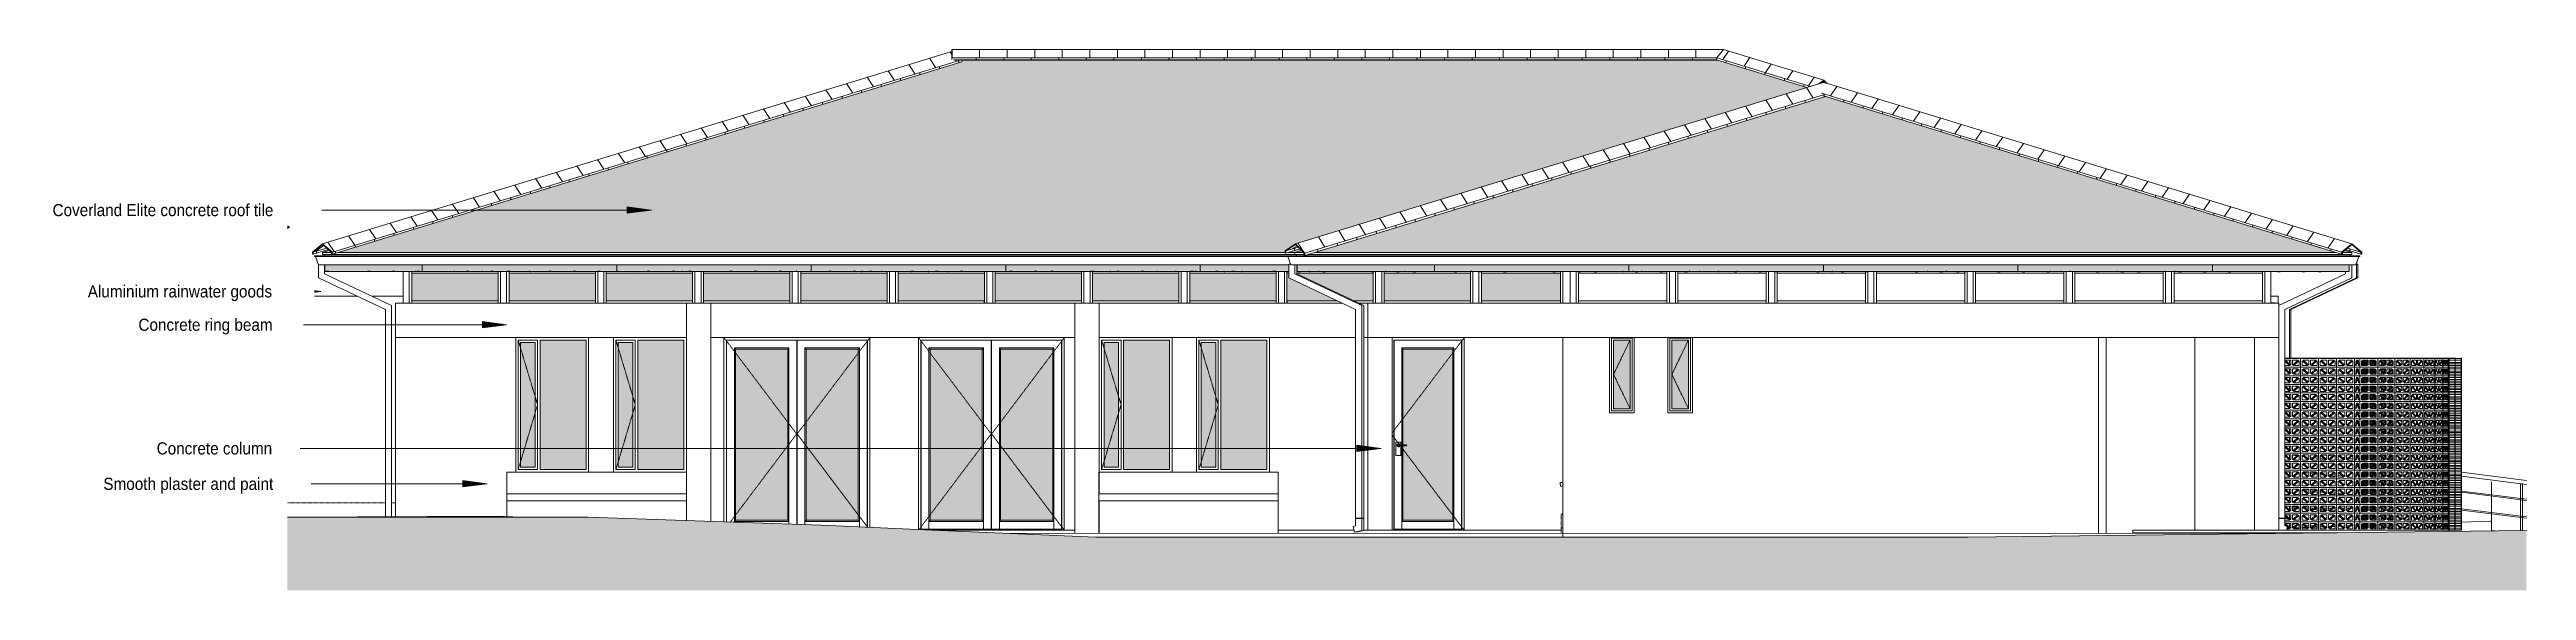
# Model space of a CAD drawing. Header units: millimetres. Extents: x -35517 to 139323, y -3702 to 5999.
# Drawn here: x 63288 to 93855, y -743 to 5938 of the extents above; entities that cross this region are included whole.
import ezdxf

# ---------------------------------------------------------------- set-up
doc = ezdxf.new("R2010")
doc.units = ezdxf.units.MM
for name, pattern in [('Center', [31.75, 6.35, -4.7625, 15.875, -4.7625]), ('Dash', [6.35, 3.175, -3.175]), ('Demolished', [7.14375, 4.7625, -2.38125]), ('Detail Dash', [1.1, 0.55, -0.55])]:
    doc.linetypes.add(name, pattern=pattern)
for name, color, linetype, lineweight in [('A-DETL-GENF', 92, 'Continuous', 5), ('A-DETL-THIN', 151, 'Continuous', 5), ('A-DOOR', 31, 'Continuous', 5), ('A-FLOR', 192, 'Continuous', 9), ('A-FLOR-HRAL', 11, 'Continuous', 5), ('A-GENM', 13, 'Continuous', 5), ('A-GLAZ', 151, 'Continuous', 5), ('A-GLAZ-CURT', 52, 'Continuous', 5), ('A-GLAZ-CWMG', 51, 'Continuous', 5), ('A-GLAZ-HDLN', 1, 'Dash', 9), ('A-ROOF', 132, 'Continuous', 9), ('A-ROOF-OTLN', 132, 'Continuous', 5), ('A-ROOF-PATT', 132, 'Continuous', 9), ('A-WALL', 113, 'Continuous', 9), ('C-TOPO', 7, 'Continuous', 5), ('G-ANNO-TEXT', 231, 'Continuous', 5), ('G-IMPT', 8, 'Continuous', 5), ('I-WALL', 2, 'Continuous', 9), ('L-PLNT', 71, 'Continuous', 5), ('S-COLS', 52, 'Continuous', 5)]:
    doc.layers.add(name, color=color, linetype=linetype, lineweight=lineweight)
doc.styles.add('Arial', font='arial.ttf', dxfattribs={"width": 0.9, "height": 150})
pattern_1 = [(0, (91796.95, 0), (406.4, 101.6), [33.528, -271.272, 33.528, -271.272, -1625.6]), (0, (91796.95, 0), (406.4, 101.6), [-609.6, 33.528, -576.072, 33.528, -271.272, -711.2]), (0, (91796.95, 0), (406.4, 101.6), [-1524, 33.528, -169.672, 33.528, -474.472]), (120, (91949.35, 50.8), (-291.1882, 301.15272), [33.528, -271.272, 33.528, -271.272, -1625.6]), (120, (91949.35, 50.8), (-291.1882, 301.15272), [-609.6, 33.528, -576.072, 33.528, -271.272, -711.2]), (120, (91949.35, 50.8), (-291.1882, 301.15272), [-1524, 33.528, -169.672, 33.528, -474.472]), (240, (92000.15, 254), (-115.2118, -402.75272), [33.528, -271.272, 33.528, -271.272, -1625.6]), (240, (92000.15, 254), (-115.2118, -402.75272), [-609.6, 33.528, -576.072, 33.528, -271.272, -711.2]), (240, (92000.15, 254), (-115.2118, -402.75272), [-1524, 33.528, -169.672, 33.528, -474.472])]

# ---------------------------------------------------------------- blocks, each defined once
blk = doc.blocks.new('S_Brick- Sloping Bullnose - 102mm Deep 45mm Radius-1067767-GENERAL WEST ELEVATION')
at = {"layer": 'A-GENM', "color": 174, "linetype": 'Dash'}
for p, q in [((-7803, 595), (-7840, 587)), ((-7840, 587), (-7831, 544)), ((-7831, 544), (-7803, 549))]:
    blk.add_line(p, q, dxfattribs=at)
blk = doc.blocks.new('Durowin 949 x 305 - NCS6 - NCS6-1327012-GENERAL WEST ELEVATION')
at = {"layer": 'A-GLAZ'}
blk.add_hatch(color=256, dxfattribs=at).paths.add_polyline_path([(-7178, 1500), (-6973, 1500), (-6973, 2349), (-7178, 2349), (-7178, 1705)])
for p, q in [((-7203, 1475), (-7203, 2374)), ((-7203, 2374), (-6948, 2374)), ((-7178, 2349), (-6973, 2349)), ((-7178, 1500), (-7178, 2349)), ((-6973, 2349), (-6973, 1500)), ((-6948, 2374), (-6948, 1475)), ((-6948, 1475), (-7203, 1475)), ((-6973, 1500), (-7178, 1500))]:
    blk.add_line(p, q, dxfattribs=at)
at = {"layer": 'A-GLAZ', "linetype": 'Center'}
for p in [(-6975, 2349), (-6973, 1500)]:
    blk.add_line(p, (-7178, 1924), dxfattribs=at)
blk = doc.blocks.new('System Panel - Glazed-1095954-GENERAL WEST ELEVATION')
at = {"layer": 'A-GLAZ-CURT'}
blk.add_hatch(color=256, dxfattribs=at).paths.add_polyline_path([(3282, 0), (3285, 0), (3285, 106), (3282, 106), (3282, 13)])
for p, q in [((3282, 106), (3285, 106)), ((3285, 0), (3282, 0)), ((3285, 106), (3285, 0))]:
    blk.add_line(p, q, dxfattribs=at)
blk = doc.blocks.new('System Panel - Glazed-V256-GENERAL WEST ELEVATION')
at = {"layer": 'A-GLAZ-CURT'}
blk.add_hatch(color=256, dxfattribs=at).paths.add_polyline_path([(3282, 2014), (3285, 2015), (3285, 2120), (3282, 2120), (3282, 2034)])
for p, q in [((3285, 2014), (3282, 2014)), ((3285, 2120), (3285, 2014))]:
    blk.add_line(p, q, dxfattribs=at)
blk = doc.blocks.new('The BREEZEBLOCK Family1 - The BREEZEBLOCK Family1-1267693-GENERAL WEST ELEVATION')
at = {"layer": 'A-GLAZ-CURT'}
for p, q in [((2607, 67), (2602, 72)), ((2619, 27), (2619, 20)), ((2624, 33), (2636, 21)), ((2636, 37), (2632, 41))]:
    blk.add_line(p, q, dxfattribs=at)
blk = doc.blocks.new('The BREEZEBLOCK Family1 - The BREEZEBLOCK Family1-V257-GENERAL WEST ELEVATION')
at = {"layer": 'A-GLAZ-CURT'}
for p, q in [((2391, 66), (2400, 57)), ((2409, 66), (2392, 82)), ((2406, 24), (2406, 20)), ((2417, 86), (2424, 79)), ((2421, 38), (2441, 20)), ((2443, 35), (2430, 47)), ((2525, 34), (2516, 26)), ((2534, 86), (2529, 82)), ((2538, 73), (2544, 79)), ((2544, 79), (2544, 68))]:
    blk.add_line(p, q, dxfattribs=at)
blk = doc.blocks.new('The BREEZEBLOCK Family1 - The BREEZEBLOCK Family1-V258-GENERAL WEST ELEVATION')
at = {"layer": 'A-GLAZ-CURT'}
for p, q in [((2164, 78), (2188, 57)), ((2197, 65), (2173, 86)), ((2179, 64), (2179, 49)), ((2179, 24), (2179, 20)), ((2190, 86), (2206, 72)), ((2202, 44), (2230, 20)), ((2233, 34), (2212, 52)), ((2221, 59), (2233, 49)), ((2295, 57), (2294, 56)), ((2294, 40), (2305, 49)), ((2313, 42), (2296, 27)), ((2328, 86), (2317, 76)), ((2326, 68), (2339, 79)), ((2339, 64), (2335, 60)), ((2339, 79), (2339, 56))]:
    blk.add_line(p, q, dxfattribs=at)
blk = doc.blocks.new('The BREEZEBLOCK Family1 - The BREEZEBLOCK Family1-1267694-GENERAL WEST ELEVATION')
at = {"layer": 'A-GLAZ-CURT'}
for p, q in [((1992, 73), (1996, 68)), ((1992, 72), (1992, 44)), ((2004, 85), (2010, 78)), ((2010, 71), (2005, 77)), ((2009, 52), (2010, 50)), ((2015, 44), (2019, 39)), ((2065, 27), (2065, 69)), ((2085, 52), (2065, 27)), ((2070, 64), (2070, 34)), ((2076, 20), (2095, 43)), ((2098, 41), (2081, 20)), ((2112, 86), (2097, 67)), ((2107, 59), (2123, 79)), ((2123, 72), (2110, 56)), ((2123, 79), (2123, 45))]:
    blk.add_line(p, q, dxfattribs=at)
blk = doc.blocks.new('The BREEZEBLOCK Family1 - The BREEZEBLOCK Family1-V259-GENERAL WEST ELEVATION')
at = {"layer": 'A-GLAZ-CURT'}
for p, q in [((2409, 172), (2391, 189)), ((2391, 172), (2400, 163)), ((2406, 130), (2406, 126)), ((2417, 192), (2424, 185)), ((2421, 144), (2441, 126)), ((2443, 141), (2430, 153)), ((2525, 140), (2516, 132)), ((2534, 192), (2529, 188)), ((2538, 179), (2544, 185)), ((2544, 185), (2544, 174))]:
    blk.add_line(p, q, dxfattribs=at)
blk = doc.blocks.new('The BREEZEBLOCK Family1 - The BREEZEBLOCK Family1-V260-GENERAL WEST ELEVATION')
at = {"layer": 'A-GLAZ-CURT'}
for p, q in [((2164, 184), (2188, 163)), ((2197, 171), (2173, 192)), ((2179, 170), (2179, 155)), ((2179, 130), (2179, 126)), ((2190, 192), (2206, 178)), ((2201, 151), (2230, 126)), ((2233, 140), (2212, 158)), ((2221, 165), (2233, 155)), ((2295, 163), (2294, 162)), ((2294, 146), (2305, 155)), ((2313, 148), (2296, 133)), ((2328, 192), (2317, 182)), ((2326, 174), (2339, 185)), ((2339, 170), (2335, 166)), ((2339, 185), (2339, 162))]:
    blk.add_line(p, q, dxfattribs=at)
blk = doc.blocks.new('The BREEZEBLOCK Family1 - The BREEZEBLOCK Family1-V261-GENERAL WEST ELEVATION')
at = {"layer": 'A-GLAZ-CURT'}
for p, q in [((1992, 179), (1996, 174)), ((1992, 178), (1992, 151)), ((2004, 191), (2010, 184)), ((2010, 177), (2005, 183)), ((2009, 158), (2010, 156)), ((2015, 150), (2019, 145)), ((2065, 133), (2065, 175)), ((2085, 158), (2065, 133)), ((2070, 170), (2070, 140)), ((2076, 126), (2095, 149)), ((2098, 147), (2081, 126)), ((2112, 192), (2097, 173)), ((2107, 165), (2123, 185)), ((2123, 178), (2110, 162)), ((2123, 185), (2123, 151))]:
    blk.add_line(p, q, dxfattribs=at)
blk = doc.blocks.new('The BREEZEBLOCK Family1 - The BREEZEBLOCK Family1-V262-GENERAL WEST ELEVATION')
at = {"layer": 'A-GLAZ-CURT'}
for p, q in [((2164, 290), (2188, 269)), ((2197, 277), (2173, 298)), ((2179, 276), (2179, 261)), ((2179, 236), (2179, 232)), ((2190, 298), (2206, 284)), ((2202, 256), (2230, 232)), ((2233, 246), (2212, 264)), ((2221, 271), (2233, 261)), ((2295, 269), (2294, 268)), ((2294, 252), (2305, 261)), ((2313, 254), (2296, 239)), ((2328, 298), (2317, 288)), ((2326, 280), (2339, 291)), ((2339, 276), (2335, 272)), ((2339, 291), (2339, 268))]:
    blk.add_line(p, q, dxfattribs=at)
blk = doc.blocks.new('The BREEZEBLOCK Family1 - The BREEZEBLOCK Family1-V263-GENERAL WEST ELEVATION')
at = {"layer": 'A-GLAZ-CURT'}
for p, q in [((1992, 285), (1996, 280)), ((1992, 284), (1992, 256)), ((2004, 297), (2010, 290)), ((2010, 283), (2006, 288)), ((2009, 264), (2010, 262)), ((2015, 256), (2019, 251)), ((2065, 239), (2065, 281)), ((2085, 264), (2065, 239)), ((2070, 276), (2070, 246)), ((2076, 232), (2095, 255)), ((2098, 253), (2081, 232)), ((2112, 298), (2097, 279)), ((2107, 271), (2123, 291)), ((2123, 284), (2110, 268)), ((2123, 291), (2123, 257))]:
    blk.add_line(p, q, dxfattribs=at)
blk = doc.blocks.new('The BREEZEBLOCK Family1 - The BREEZEBLOCK Family1-V264-GENERAL WEST ELEVATION')
at = {"layer": 'A-GLAZ-CURT'}
for p, q in [((2409, 384), (2391, 401)), ((2391, 384), (2400, 375)), ((2406, 342), (2406, 338)), ((2417, 404), (2424, 397)), ((2420, 357), (2441, 338)), ((2443, 353), (2430, 365)), ((2525, 352), (2516, 344)), ((2534, 404), (2529, 400)), ((2538, 391), (2544, 397)), ((2544, 397), (2544, 386))]:
    blk.add_line(p, q, dxfattribs=at)
blk = doc.blocks.new('The BREEZEBLOCK Family1 - The BREEZEBLOCK Family1-V265-GENERAL WEST ELEVATION')
at = {"layer": 'A-GLAZ-CURT'}
for p, q in [((2164, 396), (2188, 375)), ((2197, 383), (2173, 404)), ((2179, 382), (2179, 367)), ((2179, 342), (2179, 338)), ((2190, 404), (2206, 390)), ((2202, 362), (2230, 338)), ((2233, 352), (2212, 370)), ((2221, 377), (2233, 367)), ((2293, 357), (2305, 367)), ((2295, 375), (2294, 374)), ((2313, 360), (2296, 345)), ((2328, 404), (2317, 394)), ((2326, 386), (2339, 397)), ((2339, 382), (2335, 378)), ((2339, 397), (2339, 374))]:
    blk.add_line(p, q, dxfattribs=at)
blk = doc.blocks.new('The BREEZEBLOCK Family1 - The BREEZEBLOCK Family1-V266-GENERAL WEST ELEVATION')
at = {"layer": 'A-GLAZ-CURT'}
for p, q in [((1992, 391), (1996, 386)), ((1992, 390), (1992, 362)), ((2004, 403), (2010, 396)), ((2010, 389), (2005, 395)), ((2009, 370), (2010, 368)), ((2015, 362), (2019, 357)), ((2065, 345), (2065, 387)), ((2085, 370), (2065, 345)), ((2070, 382), (2070, 352)), ((2076, 338), (2095, 361)), ((2098, 359), (2081, 338)), ((2112, 404), (2097, 385)), ((2107, 377), (2123, 397)), ((2123, 390), (2110, 374)), ((2123, 397), (2123, 363))]:
    blk.add_line(p, q, dxfattribs=at)
blk = doc.blocks.new('The BREEZEBLOCK Family1 - The BREEZEBLOCK Family1-V267-GENERAL WEST ELEVATION')
at = {"layer": 'A-GLAZ-CURT'}
for p, q in [((2607, 491), (2603, 495)), ((2619, 451), (2619, 444)), ((2624, 457), (2636, 445)), ((2636, 461), (2632, 465))]:
    blk.add_line(p, q, dxfattribs=at)
blk = doc.blocks.new('The BREEZEBLOCK Family1 - The BREEZEBLOCK Family1-V268-GENERAL WEST ELEVATION')
at = {"layer": 'A-GLAZ-CURT'}
for p, q in [((2607, 597), (2602, 602)), ((2619, 557), (2619, 550)), ((2624, 564), (2636, 551)), ((2636, 567), (2632, 571))]:
    blk.add_line(p, q, dxfattribs=at)
blk = doc.blocks.new('The BREEZEBLOCK Family1 - The BREEZEBLOCK Family1-V269-GENERAL WEST ELEVATION')
at = {"layer": 'A-GLAZ-CURT'}
for p, q in [((2409, 596), (2391, 613)), ((2417, 616), (2424, 609)), ((2534, 616), (2529, 612)), ((2391, 596), (2400, 587)), ((2406, 554), (2406, 550)), ((2421, 568), (2441, 550)), ((2443, 565), (2430, 577)), ((2524, 564), (2516, 556)), ((2538, 603), (2544, 609)), ((2544, 609), (2544, 598))]:
    blk.add_line(p, q, dxfattribs=at)
blk = doc.blocks.new('The BREEZEBLOCK Family1 - The BREEZEBLOCK Family1-V270-GENERAL WEST ELEVATION')
at = {"layer": 'A-GLAZ-CURT'}
for p, q in [((2164, 714), (2188, 693)), ((2197, 701), (2173, 722)), ((2179, 700), (2179, 685)), ((2179, 660), (2179, 656)), ((2190, 722), (2206, 708)), ((2202, 680), (2230, 656)), ((2233, 670), (2212, 688)), ((2221, 695), (2233, 685)), ((2295, 693), (2294, 692)), ((2294, 676), (2305, 685)), ((2313, 678), (2296, 663)), ((2328, 722), (2317, 712)), ((2326, 704), (2339, 715)), ((2339, 700), (2335, 696)), ((2339, 715), (2339, 692))]:
    blk.add_line(p, q, dxfattribs=at)
blk = doc.blocks.new('The BREEZEBLOCK Family1 - The BREEZEBLOCK Family1-V271-GENERAL WEST ELEVATION')
at = {"layer": 'A-GLAZ-CURT'}
for p, q in [((1992, 921), (1996, 916)), ((1992, 920), (1992, 892)), ((2004, 933), (2010, 926)), ((2010, 919), (2005, 925)), ((2112, 934), (2097, 915)), ((2107, 908), (2123, 927)), ((2123, 920), (2110, 904)), ((2123, 927), (2123, 893)), ((2009, 900), (2010, 898)), ((2015, 892), (2019, 887)), ((2065, 875), (2065, 917)), ((2085, 900), (2065, 875)), ((2070, 912), (2070, 882)), ((2076, 868), (2095, 891)), ((2098, 889), (2081, 868))]:
    blk.add_line(p, q, dxfattribs=at)
blk = doc.blocks.new('The BREEZEBLOCK Family1 - The BREEZEBLOCK Family1-V272-GENERAL WEST ELEVATION')
at = {"layer": 'A-GLAZ-CURT'}
for p, q in [((2164, 1350), (2188, 1329)), ((2197, 1337), (2173, 1358)), ((2179, 1336), (2179, 1321)), ((2179, 1296), (2179, 1292)), ((2190, 1358), (2206, 1344)), ((2202, 1316), (2230, 1292)), ((2233, 1306), (2212, 1324)), ((2221, 1331), (2233, 1321)), ((2295, 1329), (2294, 1328)), ((2294, 1312), (2304, 1320)), ((2313, 1314), (2296, 1299)), ((2328, 1358), (2317, 1348)), ((2326, 1340), (2339, 1351)), ((2339, 1336), (2335, 1332)), ((2339, 1351), (2339, 1328))]:
    blk.add_line(p, q, dxfattribs=at)
blk = doc.blocks.new('The BREEZEBLOCK Family1 - The BREEZEBLOCK Family1-V273-GENERAL WEST ELEVATION')
at = {"layer": 'A-GLAZ-CURT'}
for p, q in [((2409, 1444), (2391, 1461)), ((2391, 1444), (2400, 1435)), ((2406, 1402), (2406, 1398)), ((2417, 1464), (2423, 1458)), ((2421, 1416), (2441, 1398)), ((2443, 1413), (2430, 1425)), ((2525, 1412), (2516, 1404)), ((2534, 1464), (2529, 1460)), ((2538, 1451), (2544, 1457)), ((2544, 1457), (2544, 1446))]:
    blk.add_line(p, q, dxfattribs=at)
blk = doc.blocks.new('The BREEZEBLOCK Family1 - The BREEZEBLOCK Family1-V274-GENERAL WEST ELEVATION')
at = {"layer": 'A-GLAZ-CURT'}
for p, q in [((1992, 1557), (1996, 1552)), ((1992, 1556), (1992, 1528)), ((2004, 1569), (2010, 1562)), ((2010, 1555), (2005, 1561)), ((2009, 1536), (2010, 1534)), ((2065, 1511), (2065, 1553)), ((2085, 1536), (2065, 1511)), ((2070, 1548), (2070, 1518)), ((2112, 1570), (2097, 1551)), ((2107, 1543), (2123, 1563)), ((2123, 1556), (2110, 1540)), ((2123, 1563), (2123, 1529)), ((2016, 1527), (2019, 1523)), ((2076, 1504), (2094, 1527)), ((2098, 1525), (2081, 1504))]:
    blk.add_line(p, q, dxfattribs=at)
blk = doc.blocks.new('The BREEZEBLOCK Family1 - The BREEZEBLOCK Family1-V275-GENERAL WEST ELEVATION')
at = {"layer": 'A-GLAZ-CURT'}
for p, q in [((2409, 1656), (2391, 1673)), ((2391, 1656), (2400, 1647)), ((2406, 1614), (2406, 1610)), ((2417, 1676), (2424, 1669)), ((2421, 1628), (2441, 1610)), ((2443, 1625), (2430, 1637)), ((2525, 1624), (2516, 1616)), ((2534, 1676), (2529, 1672)), ((2539, 1664), (2544, 1669)), ((2544, 1669), (2544, 1658))]:
    blk.add_line(p, q, dxfattribs=at)
blk = doc.blocks.new('The BREEZEBLOCK Family1 - The BREEZEBLOCK Family1-V276-GENERAL WEST ELEVATION')
at = {"layer": 'A-GLAZ-CURT'}
for p, q in [((2409, 1868), (2391, 1885)), ((2391, 1868), (2400, 1859)), ((2417, 1888), (2424, 1881)), ((2421, 1840), (2441, 1822)), ((2443, 1837), (2430, 1849)), ((2525, 1836), (2516, 1828)), ((2534, 1888), (2529, 1884)), ((2538, 1875), (2544, 1881)), ((2544, 1881), (2544, 1871)), ((2406, 1826), (2406, 1822))]:
    blk.add_line(p, q, dxfattribs=at)
blk = doc.blocks.new('The BREEZEBLOCK Family1 - The BREEZEBLOCK Family1-V277-GENERAL WEST ELEVATION')
at = {"layer": 'A-GLAZ-CURT'}
for p, q in [((2164, 1880), (2188, 1859)), ((2197, 1867), (2173, 1888)), ((2179, 1866), (2179, 1851)), ((2190, 1888), (2206, 1874)), ((2202, 1846), (2230, 1822)), ((2233, 1836), (2212, 1854)), ((2221, 1861), (2233, 1851)), ((2295, 1859), (2294, 1858)), ((2294, 1842), (2305, 1851)), ((2313, 1844), (2296, 1829)), ((2328, 1888), (2317, 1878)), ((2327, 1871), (2339, 1881)), ((2339, 1866), (2335, 1862)), ((2339, 1881), (2339, 1858)), ((2179, 1826), (2179, 1822))]:
    blk.add_line(p, q, dxfattribs=at)
blk = doc.blocks.new('The BREEZEBLOCK Family1 - The BREEZEBLOCK Family1-V278-GENERAL WEST ELEVATION')
at = {"layer": 'A-GLAZ-CURT'}
for p, q in [((1992, 1875), (1995, 1871)), ((1992, 1874), (1992, 1846)), ((2004, 1887), (2010, 1880)), ((2010, 1873), (2005, 1879)), ((2009, 1854), (2010, 1852)), ((2015, 1846), (2019, 1841)), ((2065, 1829), (2065, 1871)), ((2085, 1854), (2065, 1829)), ((2070, 1866), (2070, 1836)), ((2076, 1822), (2095, 1845)), ((2098, 1843), (2081, 1822)), ((2112, 1888), (2097, 1869)), ((2107, 1861), (2123, 1881)), ((2123, 1874), (2110, 1858)), ((2123, 1881), (2123, 1847))]:
    blk.add_line(p, q, dxfattribs=at)
blk = doc.blocks.new('System Panel - Glazed-1053772-GENERAL WEST ELEVATION')
at = {"layer": 'A-GLAZ-CURT'}
for points in [[(3188, 2120), (3203, 2120), (3203, 2125), (3188, 2125)], [(3214, 2120), (3214, 2125), (3209, 2125), (3209, 2120)]]:
    blk.add_hatch(color=256, dxfattribs=at).paths.add_polyline_path(points)
for p, q in [((3203, 2125), (3187, 2125)), ((3209, 2125), (3214, 2125)), ((3214, 2125), (3214, 2120))]:
    blk.add_line(p, q, dxfattribs=at)
blk = doc.blocks.new('System Panel - Glazed-1053709-GENERAL WEST ELEVATION')
at = {"layer": 'A-GLAZ-CURT'}
blk.add_hatch(color=256, dxfattribs=at).paths.add_polyline_path([(3171, 2120), (3188, 2120), (3188, 2125), (3144, 2125), (3144, 2120)])
blk.add_line((3188, 2125), (3144, 2125), dxfattribs=at)
blk = doc.blocks.new('The BREEZEBLOCK Family1 - The BREEZEBLOCK Family1-1267691-GENERAL WEST ELEVATION')
at = {"layer": 'A-GLAZ-CURT'}
for p, q in [((3209, 106), (3209, 86)), ((3282, 106), (3209, 106)), ((3209, 86), (3282, 86)), ((3209, 59), (3209, 86)), ((3209, 59), (3209, 42)), ((3282, 59), (3209, 59)), ((3209, 42), (3282, 42)), ((3209, 20), (3209, 42)), ((3209, 20), (3209, 0)), ((3282, 20), (3209, 20)), ((3209, 0), (3282, 0)), ((3282, 86), (3282, 106)), ((3282, 86), (3282, 59)), ((3282, 42), (3282, 59)), ((3282, 42), (3282, 20)), ((3282, 0), (3282, 20))]:
    blk.add_line(p, q, dxfattribs=at)
blk = doc.blocks.new('The BREEZEBLOCK Family1 - The BREEZEBLOCK Family1-V279-GENERAL WEST ELEVATION')
at = {"layer": 'A-GLAZ-CURT'}
for p, q in [((3209, 318), (3209, 298)), ((3282, 318), (3209, 318)), ((3282, 298), (3282, 318)), ((3209, 298), (3282, 298)), ((3209, 271), (3209, 298)), ((3209, 271), (3209, 254)), ((3282, 271), (3209, 271)), ((3209, 254), (3282, 254)), ((3209, 232), (3209, 254)), ((3209, 232), (3209, 212)), ((3282, 232), (3209, 232)), ((3209, 212), (3282, 212)), ((3282, 298), (3282, 271)), ((3282, 254), (3282, 271)), ((3282, 254), (3282, 232)), ((3282, 212), (3282, 232))]:
    blk.add_line(p, q, dxfattribs=at)
blk = doc.blocks.new('The BREEZEBLOCK Family1 - The BREEZEBLOCK Family1-V280-GENERAL WEST ELEVATION')
at = {"layer": 'A-GLAZ-CURT'}
for p, q in [((3209, 636), (3209, 616)), ((3282, 636), (3209, 636)), ((3209, 616), (3282, 616)), ((3209, 589), (3209, 616)), ((3282, 616), (3282, 636)), ((3282, 616), (3282, 589)), ((3209, 589), (3209, 572)), ((3282, 589), (3209, 589)), ((3209, 572), (3282, 572)), ((3209, 550), (3209, 572)), ((3209, 550), (3209, 530)), ((3282, 550), (3209, 550)), ((3209, 530), (3282, 530)), ((3282, 572), (3282, 589)), ((3282, 572), (3282, 550)), ((3282, 530), (3282, 550))]:
    blk.add_line(p, q, dxfattribs=at)
blk = doc.blocks.new('The BREEZEBLOCK Family1 - The BREEZEBLOCK Family1-V281-GENERAL WEST ELEVATION')
at = {"layer": 'A-GLAZ-CURT'}
for p, q in [((3209, 954), (3209, 934)), ((3282, 954), (3209, 954)), ((3209, 934), (3282, 934)), ((3209, 907), (3209, 934)), ((3282, 934), (3282, 954)), ((3282, 934), (3282, 907)), ((3209, 907), (3209, 890)), ((3282, 907), (3209, 907)), ((3209, 890), (3282, 890)), ((3209, 868), (3209, 890)), ((3209, 868), (3209, 848)), ((3282, 868), (3209, 868)), ((3209, 848), (3282, 848)), ((3282, 890), (3282, 907)), ((3282, 890), (3282, 868)), ((3282, 848), (3282, 868))]:
    blk.add_line(p, q, dxfattribs=at)
blk = doc.blocks.new('The BREEZEBLOCK Family1 - The BREEZEBLOCK Family1-V282-GENERAL WEST ELEVATION')
at = {"layer": 'A-GLAZ-CURT'}
for p, q in [((3209, 2120), (3209, 2100)), ((3282, 2120), (3209, 2120)), ((3209, 2100), (3282, 2100)), ((3209, 2073), (3209, 2100)), ((3209, 2073), (3209, 2056)), ((3282, 2073), (3209, 2073)), ((3209, 2056), (3282, 2056)), ((3209, 2034), (3209, 2055)), ((3209, 2034), (3209, 2014)), ((3282, 2034), (3209, 2034)), ((3209, 2014), (3282, 2014)), ((3282, 2100), (3282, 2120)), ((3282, 2100), (3282, 2073)), ((3282, 2056), (3282, 2073)), ((3282, 2056), (3282, 2034)), ((3282, 2014), (3282, 2034))]:
    blk.add_line(p, q, dxfattribs=at)
blk = doc.blocks.new('System Panel - Glazed-1053848-GENERAL WEST ELEVATION')
at = {"layer": 'A-GLAZ-CURT'}
for p, q in [((3285, 2125), (3279, 2125)), ((3279, 2125), (3279, 2120)), ((3279, 2120), (3285, 2120)), ((3285, 2120), (3285, 2125))]:
    blk.add_line(p, q, dxfattribs=at)
blk = doc.blocks.new('System Panel - Glazed-V283-GENERAL WEST ELEVATION')
at = {"layer": 'A-GLAZ-CURT'}
blk.add_hatch(color=256, dxfattribs=at).paths.add_polyline_path([(3206, 0), (3209, 0), (3209, 106), (3206, 105), (3206, 13)])
for p, q in [((3206, 106), (3209, 106)), ((3209, 0), (3206, 0))]:
    blk.add_line(p, q, dxfattribs=at)
blk = doc.blocks.new('System Panel - Glazed-V284-GENERAL WEST ELEVATION')
at = {"layer": 'A-GLAZ-CURT'}
blk.add_hatch(color=256, dxfattribs=at).paths.add_polyline_path([(3206, 2014), (3209, 2015), (3209, 2120), (3206, 2120), (3206, 2025)])
blk.add_line((3209, 2014), (3206, 2014), dxfattribs=at)
blk = doc.blocks.new('The BREEZEBLOCK Family1 - The BREEZEBLOCK Family1-V285-GENERAL WEST ELEVATION')
at = {"layer": 'A-GLAZ-CURT'}
for p, q in [((3133, 636), (3133, 616)), ((3206, 636), (3133, 636)), ((3133, 616), (3206, 616)), ((3133, 589), (3133, 616)), ((3206, 616), (3206, 636)), ((3206, 616), (3206, 589)), ((3133, 589), (3133, 572)), ((3206, 589), (3133, 589)), ((3133, 572), (3206, 572)), ((3133, 550), (3133, 572)), ((3133, 550), (3133, 530)), ((3206, 550), (3133, 550)), ((3133, 530), (3206, 530)), ((3206, 572), (3206, 589)), ((3206, 572), (3206, 550)), ((3206, 530), (3206, 550))]:
    blk.add_line(p, q, dxfattribs=at)
blk = doc.blocks.new('The BREEZEBLOCK Family1 - The BREEZEBLOCK Family1-V286-GENERAL WEST ELEVATION')
at = {"layer": 'A-GLAZ-CURT'}
for p, q in [((3133, 954), (3133, 934)), ((3206, 954), (3133, 954)), ((3133, 934), (3206, 934)), ((3133, 907), (3133, 934)), ((3206, 934), (3206, 954)), ((3206, 934), (3206, 907)), ((3133, 907), (3133, 890)), ((3206, 907), (3133, 907)), ((3133, 890), (3206, 890)), ((3133, 868), (3133, 890)), ((3133, 868), (3133, 848)), ((3206, 868), (3133, 868)), ((3133, 848), (3206, 848)), ((3206, 890), (3206, 907)), ((3206, 890), (3206, 868)), ((3206, 848), (3206, 868))]:
    blk.add_line(p, q, dxfattribs=at)
blk = doc.blocks.new('The BREEZEBLOCK Family1 - The BREEZEBLOCK Family1-V287-GENERAL WEST ELEVATION')
at = {"layer": 'A-GLAZ-CURT'}
for p, q in [((3133, 2120), (3133, 2100)), ((3206, 2120), (3133, 2120)), ((3133, 2100), (3206, 2100)), ((3133, 2073), (3133, 2100)), ((3133, 2073), (3133, 2056)), ((3206, 2073), (3133, 2073)), ((3133, 2056), (3206, 2056)), ((3133, 2034), (3133, 2056)), ((3133, 2034), (3133, 2014)), ((3206, 2034), (3133, 2034)), ((3133, 2014), (3206, 2014)), ((3206, 2100), (3206, 2120)), ((3206, 2100), (3206, 2073)), ((3206, 2056), (3206, 2073)), ((3206, 2055), (3206, 2034)), ((3206, 2014), (3206, 2034))]:
    blk.add_line(p, q, dxfattribs=at)
blk = doc.blocks.new('The BREEZEBLOCK Family1 - The BREEZEBLOCK Family1-V288-GENERAL WEST ELEVATION')
at = {"layer": 'A-GLAZ-CURT'}
for p, q in [((1967, 106), (1745, 106)), ((1745, 106), (1745, 0)), ((1765, 20), (1765, 79)), ((1765, 79), (1835, 20)), ((1835, 20), (1765, 20)), ((1846, 27), (1776, 86)), ((1776, 86), (1846, 86)), ((1846, 86), (1846, 27)), ((1936, 86), (1866, 27)), ((1866, 27), (1866, 86)), ((1866, 86), (1936, 86)), ((1877, 20), (1947, 79)), ((1947, 20), (1877, 20)), ((1947, 79), (1947, 20)), ((1967, 0), (1967, 106))]:
    blk.add_line(p, q, dxfattribs=at)
blk = doc.blocks.new('The BREEZEBLOCK Family1 - The BREEZEBLOCK Family1-V289-GENERAL WEST ELEVATION')
at = {"layer": 'A-GLAZ-CURT'}
for p, q in [((1301, 106), (1106, 106)), ((1106, 73), (1134, 49)), ((1180, 27), (1110, 86)), ((1110, 86), (1180, 86)), ((1169, 20), (1131, 20)), ((1137, 47), (1169, 20)), ((1180, 86), (1180, 27)), ((1270, 86), (1200, 27)), ((1200, 27), (1200, 86)), ((1200, 86), (1270, 86)), ((1211, 20), (1281, 79)), ((1281, 20), (1211, 20)), ((1281, 79), (1281, 20)), ((1301, 0), (1301, 106))]:
    blk.add_line(p, q, dxfattribs=at)
blk = doc.blocks.new('The BREEZEBLOCK Family1 - The BREEZEBLOCK Family1-V290-GENERAL WEST ELEVATION')
at = {"layer": 'A-GLAZ-CURT'}
for p, q in [((1967, 212), (1745, 212)), ((1745, 212), (1745, 106)), ((1745, 106), (1967, 106)), ((1765, 126), (1765, 185)), ((1765, 185), (1835, 126)), ((1835, 126), (1765, 126)), ((1846, 133), (1776, 192)), ((1776, 192), (1846, 192)), ((1846, 192), (1846, 133)), ((1936, 192), (1866, 133)), ((1866, 133), (1866, 192)), ((1866, 192), (1936, 192)), ((1877, 126), (1947, 185)), ((1947, 126), (1877, 126)), ((1947, 185), (1947, 126)), ((1967, 106), (1967, 212))]:
    blk.add_line(p, q, dxfattribs=at)
blk = doc.blocks.new('The BREEZEBLOCK Family1 - The BREEZEBLOCK Family1-V291-GENERAL WEST ELEVATION')
at = {"layer": 'A-GLAZ-CURT'}
for p, q in [((1301, 212), (1106, 212)), ((1106, 179), (1169, 126)), ((1169, 126), (1106, 126)), ((1106, 106), (1301, 106)), ((1180, 133), (1110, 192)), ((1110, 192), (1180, 192)), ((1180, 192), (1180, 133)), ((1270, 192), (1200, 133)), ((1200, 133), (1200, 192)), ((1200, 192), (1270, 192)), ((1211, 126), (1281, 185)), ((1281, 126), (1211, 126)), ((1281, 185), (1281, 126)), ((1301, 106), (1301, 212))]:
    blk.add_line(p, q, dxfattribs=at)
blk = doc.blocks.new('The BREEZEBLOCK Family1 - The BREEZEBLOCK Family1-V292-GENERAL WEST ELEVATION')
at = {"layer": 'A-GLAZ-CURT'}
for p, q in [((1745, 2120), (1745, 2014)), ((1745, 2014), (1967, 2014)), ((1765, 2034), (1765, 2093)), ((1765, 2093), (1835, 2034)), ((1835, 2034), (1765, 2034)), ((1846, 2041), (1776, 2100)), ((1776, 2100), (1846, 2100)), ((1846, 2100), (1846, 2041)), ((1936, 2100), (1866, 2041)), ((1866, 2041), (1866, 2100)), ((1866, 2100), (1936, 2100)), ((1877, 2034), (1947, 2093)), ((1947, 2034), (1877, 2034)), ((1947, 2093), (1947, 2034)), ((1967, 2014), (1967, 2120))]:
    blk.add_line(p, q, dxfattribs=at)
blk = doc.blocks.new('The BREEZEBLOCK Family1 - The BREEZEBLOCK Family1-V293-GENERAL WEST ELEVATION')
at = {"layer": 'A-GLAZ-CURT'}
for p, q in [((1106, 2087), (1169, 2034)), ((1169, 2034), (1106, 2034)), ((1106, 2014), (1301, 2014)), ((1180, 2041), (1110, 2100)), ((1110, 2100), (1180, 2100)), ((1180, 2100), (1180, 2041)), ((1270, 2100), (1200, 2041)), ((1200, 2041), (1200, 2100)), ((1200, 2100), (1270, 2100)), ((1211, 2034), (1281, 2093)), ((1281, 2034), (1211, 2034)), ((1281, 2093), (1281, 2034)), ((1301, 2014), (1301, 2120))]:
    blk.add_line(p, q, dxfattribs=at)
blk = doc.blocks.new('System Panel - Glazed-V294-GENERAL WEST ELEVATION')
at = {"layer": 'A-GLAZ-CURT'}
blk.add_hatch(color=256, dxfattribs=at).paths.add_polyline_path([(1967, 2120), (1967, 2125), (1745, 2125), (1745, 2120), (1929, 2120)])
for p, q in [((1967, 2125), (1745, 2125)), ((1745, 2125), (1745, 2120)), ((1745, 2120), (1967, 2120)), ((1967, 2120), (1967, 2125))]:
    blk.add_line(p, q, dxfattribs=at)
blk = doc.blocks.new('System Panel - Glazed-V295-GENERAL WEST ELEVATION')
at = {"layer": 'A-GLAZ-CURT'}
blk.add_hatch(color=256, dxfattribs=at).paths.add_polyline_path([(1301, 2120), (1301, 2125), (1106, 2125), (1106, 2120), (1282, 2120)])
for p, q in [((1301, 2125), (1106, 2125)), ((1106, 2120), (1301, 2120)), ((1301, 2120), (1301, 2125))]:
    blk.add_line(p, q, dxfattribs=at)
blk = doc.blocks.new('The BREEZEBLOCK Family1 - The BREEZEBLOCK Family1-1267692-GENERAL WEST ELEVATION')
at = {"layer": 'A-GLAZ-CURT'}
for p, q in [((3133, 106), (3120, 106)), ((3120, 106), (3120, 0)), ((3121, 20), (3121, 79)), ((3121, 79), (3128, 20)), ((3128, 20), (3121, 20)), ((3129, 27), (3122, 86)), ((3122, 86), (3129, 86)), ((3129, 86), (3129, 27)), ((3131, 27), (3131, 86)), ((3131, 86), (3133, 86)), ((3133, 43), (3131, 27)), ((3132, 20), (3133, 26))]:
    blk.add_line(p, q, dxfattribs=at)
blk = doc.blocks.new('The BREEZEBLOCK Family1 - The BREEZEBLOCK Family1-V296-GENERAL WEST ELEVATION')
at = {"layer": 'A-GLAZ-CURT'}
for p, q in [((3120, 106), (3057, 106)), ((3057, 106), (3057, 0)), ((3063, 20), (3063, 79)), ((3063, 79), (3083, 20)), ((3083, 20), (3063, 20)), ((3086, 27), (3066, 86)), ((3066, 86), (3086, 86)), ((3086, 86), (3086, 27)), ((3111, 86), (3091, 27)), ((3091, 27), (3091, 86)), ((3091, 86), (3111, 86)), ((3094, 20), (3114, 79)), ((3114, 20), (3094, 20)), ((3114, 79), (3114, 20)), ((3120, 0), (3120, 106))]:
    blk.add_line(p, q, dxfattribs=at)
blk = doc.blocks.new('The BREEZEBLOCK Family1 - The BREEZEBLOCK Family1-V297-GENERAL WEST ELEVATION')
at = {"layer": 'A-GLAZ-CURT'}
for p, q in [((3057, 106), (2956, 106)), ((2956, 106), (2956, 0)), ((2965, 20), (2965, 79)), ((2965, 79), (2997, 20)), ((2997, 20), (2965, 20)), ((3002, 27), (2971, 86)), ((2971, 86), (3002, 86)), ((3002, 86), (3002, 27)), ((3043, 86), (3011, 27)), ((3011, 27), (3011, 86)), ((3011, 86), (3043, 86)), ((3017, 20), (3048, 79)), ((3048, 20), (3017, 20)), ((3048, 79), (3048, 20)), ((3057, 0), (3057, 106))]:
    blk.add_line(p, q, dxfattribs=at)
blk = doc.blocks.new('The BREEZEBLOCK Family1 - The BREEZEBLOCK Family1-V298-GENERAL WEST ELEVATION')
at = {"layer": 'A-GLAZ-CURT'}
for p, q in [((2956, 106), (2820, 106)), ((2820, 106), (2820, 0)), ((2832, 20), (2832, 79)), ((2832, 79), (2875, 20)), ((2875, 20), (2832, 20)), ((2882, 27), (2839, 86)), ((2839, 86), (2882, 86)), ((2882, 86), (2882, 27)), ((2937, 86), (2894, 27)), ((2894, 27), (2894, 86)), ((2894, 86), (2937, 86)), ((2901, 20), (2944, 79)), ((2944, 20), (2901, 20)), ((2944, 79), (2944, 20)), ((2956, 0), (2956, 106))]:
    blk.add_line(p, q, dxfattribs=at)
blk = doc.blocks.new('The BREEZEBLOCK Family1 - The BREEZEBLOCK Family1-V299-GENERAL WEST ELEVATION')
at = {"layer": 'A-GLAZ-CURT'}
for p, q in [((2820, 106), (2653, 106)), ((2653, 106), (2653, 0)), ((2668, 20), (2668, 79)), ((2668, 79), (2721, 20)), ((2721, 20), (2668, 20)), ((2729, 27), (2677, 86)), ((2677, 86), (2729, 86)), ((2716, 25), (2716, 20)), ((2729, 86), (2729, 27)), ((2796, 86), (2744, 27)), ((2744, 27), (2744, 86)), ((2744, 86), (2796, 86)), ((2752, 20), (2805, 79)), ((2805, 20), (2752, 20)), ((2792, 86), (2792, 82)), ((2805, 25), (2801, 20)), ((2805, 79), (2805, 20)), ((2820, 0), (2820, 106))]:
    blk.add_line(p, q, dxfattribs=at)
blk = doc.blocks.new('The BREEZEBLOCK Family1 - The BREEZEBLOCK Family1-V300-GENERAL WEST ELEVATION')
at = {"layer": 'A-GLAZ-CURT'}
for p, q in [((2653, 106), (2462, 106)), ((2462, 106), (2462, 0)), ((2479, 20), (2479, 79)), ((2479, 79), (2539, 20)), ((2539, 20), (2479, 20)), ((2549, 27), (2489, 86)), ((2489, 86), (2549, 86)), ((2516, 43), (2516, 20)), ((2526, 86), (2529, 82)), ((2538, 73), (2544, 68)), ((2549, 86), (2549, 27)), ((2626, 86), (2566, 27)), ((2566, 27), (2566, 86)), ((2566, 86), (2626, 86)), ((2576, 20), (2636, 79)), ((2636, 20), (2576, 20)), ((2603, 86), (2603, 72)), ((2625, 32), (2613, 20)), ((2636, 43), (2634, 41)), ((2636, 79), (2636, 20)), ((2653, 0), (2653, 106))]:
    blk.add_line(p, q, dxfattribs=at)
blk = doc.blocks.new('The BREEZEBLOCK Family1 - The BREEZEBLOCK Family1-V301-GENERAL WEST ELEVATION')
at = {"layer": 'A-GLAZ-CURT'}
for p, q in [((2462, 106), (2252, 106)), ((2252, 106), (2252, 0)), ((2271, 20), (2271, 79)), ((2271, 79), (2337, 20)), ((2337, 20), (2271, 20)), ((2348, 27), (2282, 86)), ((2282, 86), (2348, 86)), ((2296, 40), (2296, 20)), ((2306, 86), (2317, 76)), ((2327, 68), (2339, 56)), ((2341, 55), (2348, 49)), ((2348, 86), (2348, 27)), ((2432, 86), (2366, 27)), ((2366, 27), (2366, 86)), ((2366, 86), (2432, 86)), ((2377, 20), (2443, 79)), ((2443, 20), (2377, 20)), ((2391, 86), (2391, 83)), ((2391, 66), (2391, 49)), ((2422, 38), (2402, 20)), ((2443, 57), (2431, 47)), ((2443, 79), (2443, 20)), ((2462, 0), (2462, 106))]:
    blk.add_line(p, q, dxfattribs=at)
blk = doc.blocks.new('The BREEZEBLOCK Family1 - The BREEZEBLOCK Family1-V302-GENERAL WEST ELEVATION')
at = {"layer": 'A-GLAZ-CURT'}
for p, q in [((2252, 106), (2033, 106)), ((2033, 106), (2033, 0)), ((2053, 20), (2053, 79)), ((2053, 79), (2122, 20)), ((2122, 20), (2053, 20)), ((2133, 27), (2064, 86)), ((2064, 86), (2133, 86)), ((2075, 86), (2097, 67)), ((2107, 59), (2133, 36)), ((2133, 86), (2133, 27)), ((2222, 86), (2153, 27)), ((2153, 27), (2153, 86)), ((2153, 86), (2222, 86)), ((2164, 86), (2164, 36)), ((2164, 20), (2233, 79)), ((2233, 20), (2164, 20)), ((2203, 44), (2175, 20)), ((2233, 70), (2213, 52)), ((2233, 79), (2233, 20)), ((2252, 0), (2252, 106))]:
    blk.add_line(p, q, dxfattribs=at)
blk = doc.blocks.new('The BREEZEBLOCK Family1 - The BREEZEBLOCK Family1-1267699-GENERAL WEST ELEVATION')
at = {"layer": 'A-GLAZ-CURT'}
for p, q in [((2033, 106), (1967, 106)), ((1979, 20), (1987, 79)), ((1987, 20), (1979, 20)), ((1987, 79), (1987, 20)), ((1990, 27), (1990, 86)), ((1990, 86), (1998, 86)), ((1998, 86), (1990, 27)), ((1992, 73), (1992, 43)), ((2002, 86), (2010, 86)), ((2010, 27), (2002, 86)), ((2004, 86), (2005, 77)), ((2009, 52), (2010, 43)), ((2010, 86), (2010, 27)), ((2013, 20), (2013, 79)), ((2013, 79), (2021, 20)), ((2021, 20), (2013, 20)), ((2015, 43), (2015, 20)), ((2033, 0), (2033, 106))]:
    blk.add_line(p, q, dxfattribs=at)
blk = doc.blocks.new('The BREEZEBLOCK Family1 - The BREEZEBLOCK Family1-V303-GENERAL WEST ELEVATION')
at = {"layer": 'A-GLAZ-CURT'}
for p, q in [((3133, 212), (3120, 212)), ((3120, 212), (3120, 106)), ((3120, 106), (3133, 106)), ((3121, 126), (3121, 185)), ((3121, 185), (3128, 126)), ((3128, 126), (3121, 126)), ((3129, 133), (3122, 192)), ((3122, 192), (3129, 192)), ((3129, 192), (3129, 133)), ((3131, 133), (3131, 192)), ((3131, 192), (3133, 192)), ((3133, 149), (3131, 133)), ((3132, 126), (3133, 132))]:
    blk.add_line(p, q, dxfattribs=at)
blk = doc.blocks.new('The BREEZEBLOCK Family1 - The BREEZEBLOCK Family1-V304-GENERAL WEST ELEVATION')
at = {"layer": 'A-GLAZ-CURT'}
for p, q in [((3120, 212), (3057, 212)), ((3057, 212), (3057, 106)), ((3057, 106), (3120, 106)), ((3063, 126), (3063, 185)), ((3063, 185), (3083, 126)), ((3083, 126), (3063, 126)), ((3086, 133), (3066, 192)), ((3066, 192), (3086, 192)), ((3086, 192), (3086, 133)), ((3111, 192), (3091, 133)), ((3091, 133), (3091, 192)), ((3091, 192), (3111, 192)), ((3094, 126), (3114, 185)), ((3114, 126), (3094, 126)), ((3114, 185), (3114, 126)), ((3120, 106), (3120, 212))]:
    blk.add_line(p, q, dxfattribs=at)
blk = doc.blocks.new('The BREEZEBLOCK Family1 - The BREEZEBLOCK Family1-V305-GENERAL WEST ELEVATION')
at = {"layer": 'A-GLAZ-CURT'}
for p, q in [((3057, 212), (2956, 212)), ((2956, 212), (2956, 106)), ((2956, 106), (3057, 106)), ((2965, 126), (2965, 185)), ((2965, 185), (2997, 126)), ((2997, 126), (2965, 126)), ((3002, 133), (2971, 192)), ((2971, 192), (3002, 192)), ((3002, 192), (3002, 133)), ((3043, 192), (3011, 133)), ((3011, 133), (3011, 192)), ((3011, 192), (3043, 192)), ((3017, 126), (3048, 185)), ((3048, 126), (3017, 126)), ((3048, 185), (3048, 126)), ((3057, 106), (3057, 212))]:
    blk.add_line(p, q, dxfattribs=at)
blk = doc.blocks.new('The BREEZEBLOCK Family1 - The BREEZEBLOCK Family1-V306-GENERAL WEST ELEVATION')
at = {"layer": 'A-GLAZ-CURT'}
for p, q in [((2956, 212), (2820, 212)), ((2820, 212), (2820, 106)), ((2820, 106), (2956, 106)), ((2832, 126), (2832, 185)), ((2832, 185), (2875, 126)), ((2875, 126), (2832, 126)), ((2882, 133), (2839, 192)), ((2839, 192), (2882, 192)), ((2882, 192), (2882, 133)), ((2937, 192), (2894, 133)), ((2894, 133), (2894, 192)), ((2894, 192), (2937, 192)), ((2901, 126), (2944, 185)), ((2944, 126), (2901, 126)), ((2944, 185), (2944, 126)), ((2956, 106), (2956, 212))]:
    blk.add_line(p, q, dxfattribs=at)
blk = doc.blocks.new('The BREEZEBLOCK Family1 - The BREEZEBLOCK Family1-V307-GENERAL WEST ELEVATION')
at = {"layer": 'A-GLAZ-CURT'}
for p, q in [((2820, 212), (2653, 212)), ((2653, 212), (2653, 106)), ((2653, 106), (2820, 106)), ((2668, 126), (2668, 185)), ((2668, 185), (2721, 126)), ((2721, 126), (2668, 126)), ((2729, 133), (2677, 192)), ((2677, 192), (2729, 192)), ((2716, 131), (2716, 126)), ((2729, 192), (2729, 133)), ((2796, 192), (2744, 133)), ((2744, 133), (2744, 192)), ((2744, 192), (2796, 192)), ((2752, 126), (2805, 185)), ((2805, 126), (2752, 126)), ((2792, 192), (2792, 187)), ((2805, 131), (2801, 126)), ((2805, 185), (2805, 126)), ((2820, 106), (2820, 212))]:
    blk.add_line(p, q, dxfattribs=at)
blk = doc.blocks.new('The BREEZEBLOCK Family1 - The BREEZEBLOCK Family1-V308-GENERAL WEST ELEVATION')
at = {"layer": 'A-GLAZ-CURT'}
for p, q in [((2653, 212), (2462, 212)), ((2462, 212), (2462, 106)), ((2462, 106), (2653, 106)), ((2479, 126), (2479, 185)), ((2479, 185), (2539, 126)), ((2539, 126), (2479, 126)), ((2549, 133), (2489, 192)), ((2489, 192), (2549, 192)), ((2516, 149), (2516, 126)), ((2526, 192), (2529, 188)), ((2538, 179), (2544, 174)), ((2549, 192), (2549, 133)), ((2626, 192), (2566, 133)), ((2566, 133), (2566, 192)), ((2566, 192), (2626, 192)), ((2576, 126), (2636, 185)), ((2636, 126), (2576, 126)), ((2603, 192), (2603, 178)), ((2625, 138), (2613, 126)), ((2636, 149), (2634, 147)), ((2636, 185), (2636, 126)), ((2653, 106), (2653, 212))]:
    blk.add_line(p, q, dxfattribs=at)
blk = doc.blocks.new('The BREEZEBLOCK Family1 - The BREEZEBLOCK Family1-V309-GENERAL WEST ELEVATION')
at = {"layer": 'A-GLAZ-CURT'}
for p, q in [((2462, 212), (2252, 212)), ((2252, 212), (2252, 106)), ((2252, 106), (2462, 106)), ((2271, 126), (2271, 185)), ((2271, 185), (2337, 126)), ((2337, 126), (2271, 126)), ((2348, 133), (2282, 192)), ((2282, 192), (2348, 192)), ((2296, 146), (2296, 126)), ((2306, 192), (2317, 182)), ((2327, 174), (2339, 162)), ((2341, 161), (2348, 155)), ((2348, 192), (2348, 133)), ((2432, 192), (2366, 133)), ((2366, 133), (2366, 192)), ((2366, 192), (2432, 192)), ((2377, 126), (2443, 185)), ((2443, 126), (2377, 126)), ((2391, 192), (2391, 189)), ((2391, 172), (2391, 155)), ((2422, 144), (2402, 126)), ((2443, 163), (2431, 153)), ((2443, 185), (2443, 126)), ((2462, 106), (2462, 212))]:
    blk.add_line(p, q, dxfattribs=at)
blk = doc.blocks.new('The BREEZEBLOCK Family1 - The BREEZEBLOCK Family1-V310-GENERAL WEST ELEVATION')
at = {"layer": 'A-GLAZ-CURT'}
for p, q in [((2252, 212), (2033, 212)), ((2033, 212), (2033, 106)), ((2033, 106), (2252, 106)), ((2053, 126), (2053, 185)), ((2053, 185), (2122, 126)), ((2122, 126), (2053, 126)), ((2133, 133), (2064, 192)), ((2064, 192), (2133, 192)), ((2075, 192), (2097, 173)), ((2107, 165), (2133, 142)), ((2133, 192), (2133, 133)), ((2222, 192), (2153, 133)), ((2153, 133), (2153, 192)), ((2153, 192), (2222, 192)), ((2164, 192), (2164, 142)), ((2164, 126), (2233, 185)), ((2233, 126), (2164, 126)), ((2203, 150), (2175, 126)), ((2233, 176), (2213, 158)), ((2233, 185), (2233, 126)), ((2252, 106), (2252, 212))]:
    blk.add_line(p, q, dxfattribs=at)
blk = doc.blocks.new('The BREEZEBLOCK Family1 - The BREEZEBLOCK Family1-V311-GENERAL WEST ELEVATION')
at = {"layer": 'A-GLAZ-CURT'}
for p, q in [((2033, 212), (1967, 212)), ((1967, 106), (2033, 106)), ((1979, 126), (1987, 185)), ((1987, 126), (1979, 126)), ((1987, 185), (1987, 126)), ((1990, 133), (1990, 192)), ((1990, 192), (1998, 192)), ((1998, 192), (1990, 133)), ((1992, 179), (1992, 149)), ((2002, 192), (2010, 192)), ((2010, 133), (2002, 192)), ((2004, 192), (2005, 183)), ((2009, 158), (2010, 149)), ((2010, 192), (2010, 133)), ((2013, 126), (2013, 185)), ((2013, 185), (2021, 126)), ((2021, 126), (2013, 126)), ((2015, 149), (2015, 126)), ((2033, 106), (2033, 212))]:
    blk.add_line(p, q, dxfattribs=at)
blk = doc.blocks.new('The BREEZEBLOCK Family1 - The BREEZEBLOCK Family1-V312-GENERAL WEST ELEVATION')
at = {"layer": 'A-GLAZ-CURT'}
for p, q in [((3133, 318), (3120, 318)), ((3120, 318), (3120, 212)), ((3120, 212), (3133, 212)), ((3121, 232), (3121, 291)), ((3121, 291), (3128, 232)), ((3128, 232), (3121, 232)), ((3129, 239), (3122, 298)), ((3122, 298), (3129, 298)), ((3129, 298), (3129, 239)), ((3131, 239), (3131, 298)), ((3131, 298), (3133, 298)), ((3133, 254), (3131, 239)), ((3132, 232), (3133, 238))]:
    blk.add_line(p, q, dxfattribs=at)
blk = doc.blocks.new('The BREEZEBLOCK Family1 - The BREEZEBLOCK Family1-V313-GENERAL WEST ELEVATION')
at = {"layer": 'A-GLAZ-CURT'}
for p, q in [((2462, 318), (2252, 318)), ((2252, 318), (2252, 212)), ((2462, 212), (2462, 318)), ((2252, 212), (2462, 212)), ((2271, 232), (2271, 291)), ((2271, 291), (2337, 232)), ((2337, 232), (2271, 232)), ((2348, 239), (2282, 298)), ((2282, 298), (2348, 298)), ((2296, 252), (2296, 232)), ((2306, 298), (2317, 288)), ((2327, 280), (2339, 268)), ((2341, 267), (2348, 261)), ((2348, 298), (2348, 239)), ((2432, 298), (2366, 239)), ((2366, 239), (2366, 298)), ((2366, 298), (2432, 298)), ((2377, 232), (2443, 291)), ((2443, 232), (2377, 232)), ((2391, 298), (2391, 295)), ((2391, 278), (2391, 261)), ((2422, 250), (2402, 232)), ((2443, 269), (2431, 259)), ((2443, 291), (2443, 232))]:
    blk.add_line(p, q, dxfattribs=at)
blk = doc.blocks.new('The BREEZEBLOCK Family1 - The BREEZEBLOCK Family1-V314-GENERAL WEST ELEVATION')
at = {"layer": 'A-GLAZ-CURT'}
for p, q in [((2462, 424), (2252, 424)), ((2252, 424), (2252, 318)), ((2252, 318), (2462, 318)), ((2271, 338), (2271, 397)), ((2271, 397), (2337, 338)), ((2337, 338), (2271, 338)), ((2348, 345), (2282, 404)), ((2282, 404), (2348, 404)), ((2296, 357), (2296, 338)), ((2306, 404), (2317, 394)), ((2327, 386), (2339, 374)), ((2341, 373), (2348, 367)), ((2348, 404), (2348, 345)), ((2432, 404), (2366, 345)), ((2366, 345), (2366, 404)), ((2366, 404), (2432, 404)), ((2377, 338), (2443, 397)), ((2443, 338), (2377, 338)), ((2391, 404), (2391, 401)), ((2391, 384), (2391, 367)), ((2422, 356), (2402, 338)), ((2443, 375), (2431, 365)), ((2443, 397), (2443, 338)), ((2462, 318), (2462, 424))]:
    blk.add_line(p, q, dxfattribs=at)
blk = doc.blocks.new('The BREEZEBLOCK Family1 - The BREEZEBLOCK Family1-V315-GENERAL WEST ELEVATION')
at = {"layer": 'A-GLAZ-CURT'}
for p, q in [((2653, 530), (2462, 530)), ((2462, 530), (2462, 424)), ((2462, 424), (2653, 424)), ((2479, 444), (2479, 503)), ((2479, 503), (2539, 444)), ((2539, 444), (2479, 444)), ((2549, 451), (2489, 510)), ((2489, 510), (2549, 510)), ((2516, 467), (2516, 444)), ((2526, 510), (2529, 506)), ((2538, 497), (2544, 492)), ((2549, 510), (2549, 451)), ((2626, 510), (2566, 451)), ((2566, 451), (2566, 510)), ((2566, 510), (2626, 510)), ((2576, 444), (2636, 503)), ((2636, 444), (2576, 444)), ((2603, 510), (2603, 495)), ((2625, 456), (2613, 444)), ((2636, 467), (2634, 465)), ((2636, 503), (2636, 444)), ((2653, 424), (2653, 530))]:
    blk.add_line(p, q, dxfattribs=at)
blk = doc.blocks.new('The BREEZEBLOCK Family1 - The BREEZEBLOCK Family1-V316-GENERAL WEST ELEVATION')
at = {"layer": 'A-GLAZ-CURT'}
for p, q in [((2462, 742), (2252, 742)), ((2252, 742), (2252, 636)), ((2252, 636), (2462, 636)), ((2271, 656), (2271, 715)), ((2271, 715), (2337, 656)), ((2337, 656), (2271, 656)), ((2348, 663), (2282, 722)), ((2282, 722), (2348, 722)), ((2296, 676), (2296, 656)), ((2306, 722), (2317, 712)), ((2327, 704), (2339, 692)), ((2341, 691), (2348, 685)), ((2348, 722), (2348, 663)), ((2432, 722), (2366, 663)), ((2366, 663), (2366, 722)), ((2366, 722), (2432, 722)), ((2377, 656), (2443, 715)), ((2443, 656), (2377, 656)), ((2391, 722), (2391, 719)), ((2391, 701), (2391, 685)), ((2422, 674), (2402, 656)), ((2443, 693), (2431, 683)), ((2443, 715), (2443, 656)), ((2462, 636), (2462, 742))]:
    blk.add_line(p, q, dxfattribs=at)
blk = doc.blocks.new('The BREEZEBLOCK Family1 - The BREEZEBLOCK Family1-V317-GENERAL WEST ELEVATION')
at = {"layer": 'A-GLAZ-CURT'}
for p, q in [((3133, 954), (3120, 954)), ((3120, 954), (3120, 848)), ((3121, 868), (3121, 927)), ((3121, 927), (3128, 868)), ((3129, 875), (3122, 934)), ((3122, 934), (3129, 934)), ((3129, 934), (3129, 875)), ((3131, 875), (3131, 934)), ((3131, 934), (3133, 934)), ((3120, 848), (3133, 848)), ((3128, 868), (3121, 868)), ((3133, 890), (3131, 875)), ((3132, 868), (3133, 874))]:
    blk.add_line(p, q, dxfattribs=at)
blk = doc.blocks.new('The BREEZEBLOCK Family1 - The BREEZEBLOCK Family1-V318-GENERAL WEST ELEVATION')
at = {"layer": 'A-GLAZ-CURT'}
for p, q in [((3133, 1590), (3120, 1590)), ((3120, 1590), (3120, 1484)), ((3121, 1504), (3121, 1563)), ((3121, 1563), (3128, 1504)), ((3129, 1511), (3122, 1570)), ((3122, 1570), (3129, 1570)), ((3129, 1570), (3129, 1511)), ((3131, 1511), (3131, 1570)), ((3131, 1570), (3133, 1570)), ((3120, 1484), (3133, 1484)), ((3128, 1504), (3121, 1504)), ((3133, 1527), (3131, 1511)), ((3132, 1504), (3133, 1509))]:
    blk.add_line(p, q, dxfattribs=at)
blk = doc.blocks.new('The BREEZEBLOCK Family1 - The BREEZEBLOCK Family1-V319-GENERAL WEST ELEVATION')
at = {"layer": 'A-GLAZ-CURT'}
for p, q in [((2653, 1590), (2462, 1590)), ((2462, 1590), (2462, 1484)), ((2479, 1504), (2479, 1563)), ((2479, 1563), (2539, 1504)), ((2549, 1511), (2489, 1570)), ((2489, 1570), (2549, 1570)), ((2526, 1570), (2529, 1566)), ((2538, 1557), (2544, 1552)), ((2549, 1570), (2549, 1511)), ((2626, 1570), (2566, 1511)), ((2566, 1511), (2566, 1570)), ((2566, 1570), (2626, 1570)), ((2576, 1504), (2636, 1563)), ((2603, 1570), (2603, 1556)), ((2636, 1563), (2636, 1504)), ((2653, 1484), (2653, 1590)), ((2462, 1484), (2653, 1484)), ((2539, 1504), (2479, 1504)), ((2516, 1527), (2516, 1504)), ((2636, 1504), (2576, 1504)), ((2625, 1516), (2613, 1504)), ((2636, 1527), (2634, 1525))]:
    blk.add_line(p, q, dxfattribs=at)
blk = doc.blocks.new('The BREEZEBLOCK Family1 - The BREEZEBLOCK Family1-V320-GENERAL WEST ELEVATION')
at = {"layer": 'A-GLAZ-CURT'}
for p, q in [((2033, 1590), (1967, 1590)), ((1979, 1504), (1987, 1563)), ((1987, 1563), (1987, 1504)), ((1990, 1511), (1990, 1570)), ((1990, 1570), (1998, 1570)), ((1998, 1570), (1990, 1511)), ((1992, 1557), (1992, 1527)), ((2002, 1570), (2010, 1570)), ((2010, 1511), (2002, 1570)), ((2004, 1570), (2005, 1561)), ((2009, 1536), (2010, 1527)), ((2010, 1570), (2010, 1511)), ((2013, 1504), (2013, 1563)), ((2013, 1563), (2021, 1504)), ((2033, 1484), (2033, 1590)), ((1967, 1484), (2033, 1484)), ((1987, 1504), (1979, 1504)), ((2021, 1504), (2013, 1504)), ((2015, 1527), (2015, 1504))]:
    blk.add_line(p, q, dxfattribs=at)
blk = doc.blocks.new('The BREEZEBLOCK Family1 - The BREEZEBLOCK Family1-V321-GENERAL WEST ELEVATION')
at = {"layer": 'A-GLAZ-CURT'}
for p, q in [((2653, 1696), (2462, 1696)), ((2462, 1696), (2462, 1590)), ((2462, 1590), (2653, 1590)), ((2479, 1610), (2479, 1669)), ((2479, 1669), (2539, 1610)), ((2539, 1610), (2479, 1610)), ((2549, 1617), (2489, 1676)), ((2489, 1676), (2549, 1676)), ((2516, 1633), (2516, 1610)), ((2526, 1676), (2529, 1672)), ((2538, 1664), (2544, 1658)), ((2549, 1676), (2549, 1617)), ((2626, 1676), (2566, 1617)), ((2566, 1617), (2566, 1676)), ((2566, 1676), (2626, 1676)), ((2576, 1610), (2636, 1669)), ((2636, 1610), (2576, 1610)), ((2603, 1676), (2603, 1662)), ((2625, 1622), (2613, 1610)), ((2636, 1633), (2634, 1631)), ((2636, 1669), (2636, 1610)), ((2653, 1590), (2653, 1696))]:
    blk.add_line(p, q, dxfattribs=at)
blk = doc.blocks.new('The BREEZEBLOCK Family1 - The BREEZEBLOCK Family1-V322-GENERAL WEST ELEVATION')
at = {"layer": 'A-GLAZ-CURT'}
for p, q in [((2252, 1802), (2033, 1802)), ((2033, 1802), (2033, 1696)), ((2033, 1696), (2252, 1696)), ((2053, 1716), (2053, 1775)), ((2053, 1775), (2122, 1716)), ((2122, 1716), (2053, 1716)), ((2133, 1723), (2064, 1782)), ((2064, 1782), (2133, 1782)), ((2075, 1782), (2097, 1763)), ((2107, 1755), (2132, 1733)), ((2133, 1782), (2133, 1723)), ((2222, 1782), (2153, 1723)), ((2153, 1723), (2153, 1782)), ((2153, 1782), (2222, 1782)), ((2164, 1782), (2164, 1733)), ((2164, 1716), (2233, 1775)), ((2233, 1716), (2164, 1716)), ((2203, 1740), (2175, 1716)), ((2233, 1766), (2213, 1748)), ((2233, 1775), (2233, 1716)), ((2252, 1696), (2252, 1802))]:
    blk.add_line(p, q, dxfattribs=at)
blk = doc.blocks.new('The BREEZEBLOCK Family1 - The BREEZEBLOCK Family1-V323-GENERAL WEST ELEVATION')
at = {"layer": 'A-GLAZ-CURT'}
for p, q in [((2653, 1908), (2462, 1908)), ((2462, 1908), (2462, 1802)), ((2479, 1822), (2479, 1881)), ((2479, 1881), (2539, 1822)), ((2549, 1829), (2489, 1888)), ((2489, 1888), (2549, 1888)), ((2516, 1845), (2516, 1822)), ((2526, 1888), (2529, 1884)), ((2538, 1875), (2543, 1871)), ((2549, 1888), (2549, 1829)), ((2626, 1888), (2566, 1829)), ((2566, 1829), (2566, 1888)), ((2566, 1888), (2626, 1888)), ((2576, 1822), (2636, 1881)), ((2603, 1888), (2603, 1874)), ((2625, 1834), (2613, 1822)), ((2636, 1845), (2634, 1843)), ((2636, 1881), (2636, 1822)), ((2653, 1802), (2653, 1908)), ((2462, 1802), (2653, 1802)), ((2539, 1822), (2479, 1822)), ((2636, 1822), (2576, 1822))]:
    blk.add_line(p, q, dxfattribs=at)
blk = doc.blocks.new('The BREEZEBLOCK Family1 - The BREEZEBLOCK Family1-V324-GENERAL WEST ELEVATION')
at = {"layer": 'A-GLAZ-CURT'}
for p, q in [((2462, 1908), (2252, 1908)), ((2252, 1908), (2252, 1802)), ((2271, 1822), (2271, 1881)), ((2271, 1881), (2337, 1822)), ((2348, 1829), (2282, 1888)), ((2282, 1888), (2348, 1888)), ((2296, 1842), (2296, 1822)), ((2306, 1888), (2317, 1878)), ((2326, 1870), (2339, 1858)), ((2341, 1857), (2348, 1851)), ((2348, 1888), (2348, 1829)), ((2432, 1888), (2366, 1829)), ((2366, 1829), (2366, 1888)), ((2366, 1888), (2432, 1888)), ((2377, 1822), (2443, 1881)), ((2391, 1888), (2391, 1885)), ((2391, 1868), (2391, 1851)), ((2422, 1840), (2402, 1822)), ((2443, 1859), (2431, 1849)), ((2443, 1881), (2443, 1822)), ((2462, 1802), (2462, 1908)), ((2252, 1802), (2462, 1802)), ((2337, 1822), (2271, 1822)), ((2443, 1822), (2377, 1822))]:
    blk.add_line(p, q, dxfattribs=at)
blk = doc.blocks.new('The BREEZEBLOCK Family1 - The BREEZEBLOCK Family1-V325-GENERAL WEST ELEVATION')
at = {"layer": 'A-GLAZ-CURT'}
for p, q in [((2653, 2014), (2462, 2014)), ((2462, 2014), (2462, 1908)), ((2462, 1908), (2653, 1908)), ((2479, 1928), (2479, 1987)), ((2479, 1987), (2539, 1928)), ((2539, 1928), (2479, 1928)), ((2549, 1935), (2489, 1994)), ((2489, 1994), (2549, 1994)), ((2516, 1951), (2516, 1928)), ((2526, 1994), (2529, 1990)), ((2538, 1981), (2544, 1976)), ((2549, 1994), (2549, 1935)), ((2626, 1994), (2566, 1935)), ((2566, 1935), (2566, 1994)), ((2566, 1994), (2626, 1994)), ((2576, 1928), (2636, 1987)), ((2636, 1928), (2576, 1928)), ((2603, 1994), (2603, 1980)), ((2624, 1939), (2613, 1928)), ((2636, 1951), (2634, 1949)), ((2636, 1987), (2636, 1928)), ((2653, 1908), (2653, 2014))]:
    blk.add_line(p, q, dxfattribs=at)
blk = doc.blocks.new('The BREEZEBLOCK Family1 - The BREEZEBLOCK Family1-V326-GENERAL WEST ELEVATION')
at = {"layer": 'A-GLAZ-CURT'}
for p, q in [((3120, 2120), (3120, 2014)), ((3120, 2014), (3133, 2014)), ((3121, 2034), (3121, 2093)), ((3121, 2093), (3128, 2034)), ((3128, 2034), (3121, 2034)), ((3129, 2041), (3122, 2100)), ((3122, 2100), (3129, 2100)), ((3129, 2100), (3129, 2041)), ((3131, 2041), (3131, 2100)), ((3131, 2100), (3133, 2100)), ((3133, 2057), (3131, 2041)), ((3132, 2034), (3133, 2040))]:
    blk.add_line(p, q, dxfattribs=at)
blk = doc.blocks.new('The BREEZEBLOCK Family1 - The BREEZEBLOCK Family1-V327-GENERAL WEST ELEVATION')
at = {"layer": 'A-GLAZ-CURT'}
for p, q in [((3057, 2120), (3057, 2014)), ((3057, 2014), (3120, 2014)), ((3063, 2034), (3063, 2093)), ((3063, 2093), (3083, 2034)), ((3083, 2034), (3063, 2034)), ((3086, 2041), (3066, 2100)), ((3066, 2100), (3086, 2100)), ((3086, 2100), (3086, 2041)), ((3111, 2100), (3091, 2041)), ((3091, 2041), (3091, 2100)), ((3091, 2100), (3111, 2100)), ((3094, 2034), (3114, 2093)), ((3114, 2034), (3094, 2034)), ((3114, 2093), (3114, 2034)), ((3120, 2014), (3120, 2120))]:
    blk.add_line(p, q, dxfattribs=at)
blk = doc.blocks.new('The BREEZEBLOCK Family1 - The BREEZEBLOCK Family1-V328-GENERAL WEST ELEVATION')
at = {"layer": 'A-GLAZ-CURT'}
for p, q in [((2956, 2120), (2956, 2014)), ((2956, 2014), (3057, 2014)), ((2965, 2034), (2965, 2093)), ((2965, 2093), (2997, 2034)), ((2997, 2034), (2965, 2034)), ((3002, 2041), (2971, 2100)), ((2971, 2100), (3002, 2100)), ((3002, 2100), (3002, 2041)), ((3043, 2100), (3011, 2041)), ((3011, 2041), (3011, 2100)), ((3011, 2100), (3043, 2100)), ((3017, 2034), (3048, 2093)), ((3048, 2034), (3017, 2034)), ((3048, 2093), (3048, 2034)), ((3057, 2014), (3057, 2120))]:
    blk.add_line(p, q, dxfattribs=at)
blk = doc.blocks.new('The BREEZEBLOCK Family1 - The BREEZEBLOCK Family1-V329-GENERAL WEST ELEVATION')
at = {"layer": 'A-GLAZ-CURT'}
for p, q in [((2820, 2120), (2820, 2014)), ((2820, 2014), (2956, 2014)), ((2832, 2034), (2832, 2093)), ((2832, 2093), (2875, 2034)), ((2875, 2034), (2832, 2034)), ((2882, 2041), (2839, 2100)), ((2839, 2100), (2882, 2100)), ((2882, 2100), (2882, 2041)), ((2937, 2100), (2894, 2041)), ((2894, 2041), (2894, 2100)), ((2894, 2100), (2937, 2100)), ((2901, 2034), (2944, 2093)), ((2944, 2034), (2901, 2034)), ((2944, 2093), (2944, 2034)), ((2956, 2014), (2956, 2120))]:
    blk.add_line(p, q, dxfattribs=at)
blk = doc.blocks.new('The BREEZEBLOCK Family1 - The BREEZEBLOCK Family1-V330-GENERAL WEST ELEVATION')
at = {"layer": 'A-GLAZ-CURT'}
for p, q in [((2653, 2120), (2653, 2014)), ((2653, 2014), (2820, 2014)), ((2668, 2034), (2668, 2093)), ((2668, 2093), (2721, 2034)), ((2721, 2034), (2668, 2034)), ((2729, 2041), (2677, 2100)), ((2677, 2100), (2729, 2100)), ((2716, 2039), (2716, 2034)), ((2729, 2100), (2729, 2041)), ((2796, 2100), (2744, 2041)), ((2744, 2041), (2744, 2100)), ((2744, 2100), (2796, 2100)), ((2752, 2034), (2805, 2093)), ((2805, 2034), (2752, 2034)), ((2792, 2100), (2792, 2095)), ((2805, 2039), (2801, 2034)), ((2805, 2093), (2805, 2034)), ((2820, 2014), (2820, 2120))]:
    blk.add_line(p, q, dxfattribs=at)
blk = doc.blocks.new('The BREEZEBLOCK Family1 - The BREEZEBLOCK Family1-V331-GENERAL WEST ELEVATION')
at = {"layer": 'A-GLAZ-CURT'}
for p, q in [((2462, 2120), (2462, 2014)), ((2462, 2014), (2653, 2014)), ((2479, 2034), (2479, 2093)), ((2479, 2093), (2539, 2034)), ((2539, 2034), (2479, 2034)), ((2549, 2041), (2489, 2100)), ((2489, 2100), (2549, 2100)), ((2516, 2057), (2516, 2034)), ((2526, 2100), (2529, 2096)), ((2538, 2087), (2544, 2082)), ((2549, 2100), (2549, 2041)), ((2626, 2100), (2566, 2041)), ((2566, 2041), (2566, 2100)), ((2566, 2100), (2626, 2100)), ((2576, 2034), (2636, 2093)), ((2636, 2034), (2576, 2034)), ((2603, 2100), (2603, 2086)), ((2625, 2046), (2613, 2034)), ((2636, 2057), (2634, 2055)), ((2636, 2093), (2636, 2034)), ((2653, 2014), (2653, 2120))]:
    blk.add_line(p, q, dxfattribs=at)
blk = doc.blocks.new('The BREEZEBLOCK Family1 - The BREEZEBLOCK Family1-V332-GENERAL WEST ELEVATION')
at = {"layer": 'A-GLAZ-CURT'}
for p, q in [((2252, 2120), (2252, 2014)), ((2252, 2014), (2462, 2014)), ((2271, 2034), (2271, 2093)), ((2271, 2093), (2337, 2034)), ((2337, 2034), (2271, 2034)), ((2348, 2041), (2282, 2100)), ((2282, 2100), (2348, 2100)), ((2296, 2054), (2296, 2034)), ((2306, 2100), (2317, 2090)), ((2327, 2082), (2339, 2070)), ((2341, 2069), (2348, 2063)), ((2348, 2100), (2348, 2041)), ((2432, 2100), (2366, 2041)), ((2366, 2041), (2366, 2100)), ((2366, 2100), (2432, 2100)), ((2377, 2034), (2443, 2093)), ((2443, 2034), (2377, 2034)), ((2391, 2100), (2391, 2097)), ((2391, 2080), (2391, 2063)), ((2422, 2052), (2402, 2034)), ((2443, 2071), (2431, 2061)), ((2443, 2093), (2443, 2034)), ((2462, 2014), (2462, 2120))]:
    blk.add_line(p, q, dxfattribs=at)
blk = doc.blocks.new('The BREEZEBLOCK Family1 - The BREEZEBLOCK Family1-V333-GENERAL WEST ELEVATION')
at = {"layer": 'A-GLAZ-CURT'}
for p, q in [((2033, 2120), (2033, 2014)), ((2033, 2014), (2252, 2014)), ((2053, 2034), (2053, 2093)), ((2053, 2093), (2122, 2034)), ((2122, 2034), (2053, 2034)), ((2133, 2041), (2064, 2100)), ((2064, 2100), (2133, 2100)), ((2075, 2100), (2097, 2081)), ((2107, 2073), (2133, 2050)), ((2133, 2100), (2133, 2041)), ((2222, 2100), (2153, 2041)), ((2153, 2041), (2153, 2100)), ((2153, 2100), (2222, 2100)), ((2164, 2100), (2164, 2050)), ((2164, 2034), (2233, 2093)), ((2233, 2034), (2164, 2034)), ((2203, 2058), (2175, 2034)), ((2233, 2084), (2213, 2066)), ((2233, 2093), (2233, 2034)), ((2252, 2014), (2252, 2120))]:
    blk.add_line(p, q, dxfattribs=at)
blk = doc.blocks.new('The BREEZEBLOCK Family1 - The BREEZEBLOCK Family1-V334-GENERAL WEST ELEVATION')
at = {"layer": 'A-GLAZ-CURT'}
for p, q in [((1967, 2014), (2033, 2014)), ((1979, 2034), (1987, 2093)), ((1987, 2034), (1979, 2034)), ((1987, 2093), (1987, 2034)), ((1990, 2041), (1990, 2100)), ((1990, 2100), (1998, 2100)), ((1998, 2100), (1990, 2041)), ((1992, 2087), (1992, 2057)), ((2002, 2100), (2010, 2100)), ((2010, 2041), (2002, 2100)), ((2004, 2100), (2005, 2091)), ((2009, 2066), (2010, 2057)), ((2010, 2100), (2010, 2041)), ((2013, 2034), (2013, 2093)), ((2013, 2093), (2021, 2034)), ((2021, 2034), (2013, 2034)), ((2015, 2057), (2015, 2034)), ((2033, 2014), (2033, 2120))]:
    blk.add_line(p, q, dxfattribs=at)
blk = doc.blocks.new('System Panel - Glazed-V335-GENERAL WEST ELEVATION')
at = {"layer": 'A-GLAZ-CURT'}
for points in [[(3133, 2120), (3137, 2120), (3137, 2125), (3116, 2125), (3117, 2120)], [(3137, 2120), (3144, 2120), (3144, 2125), (3137, 2125)]]:
    blk.add_hatch(color=256, dxfattribs=at).paths.add_polyline_path(points)
for p, q in [((3137, 2125), (3116, 2125)), ((3116, 2120), (3133, 2120)), ((3137, 2120), (3137, 2125)), ((3137, 2125), (3144, 2125)), ((3144, 2125), (3144, 2120))]:
    blk.add_line(p, q, dxfattribs=at)
blk = doc.blocks.new('System Panel - Glazed-V336-GENERAL WEST ELEVATION')
at = {"layer": 'A-GLAZ-CURT'}
blk.add_hatch(color=256, dxfattribs=at).paths.add_polyline_path([(3116, 2120), (3116, 2125), (3054, 2125), (3054, 2120), (3063, 2120)])
for p, q in [((3116, 2125), (3054, 2125)), ((3054, 2120), (3116, 2120))]:
    blk.add_line(p, q, dxfattribs=at)
blk = doc.blocks.new('System Panel - Glazed-V337-GENERAL WEST ELEVATION')
at = {"layer": 'A-GLAZ-CURT'}
blk.add_hatch(color=256, dxfattribs=at).paths.add_polyline_path([(3054, 2120), (3054, 2125), (2954, 2125), (2955, 2120), (3009, 2120)])
for p, q in [((3055, 2125), (2953, 2125)), ((2953, 2120), (3055, 2120))]:
    blk.add_line(p, q, dxfattribs=at)
blk = doc.blocks.new('System Panel - Glazed-V338-GENERAL WEST ELEVATION')
at = {"layer": 'A-GLAZ-CURT'}
blk.add_hatch(color=256, dxfattribs=at).paths.add_polyline_path([(2954, 2120), (2954, 2125), (2818, 2125), (2818, 2120), (2901, 2120)])
for p, q in [((2954, 2125), (2817, 2125)), ((2817, 2120), (2954, 2120))]:
    blk.add_line(p, q, dxfattribs=at)
blk = doc.blocks.new('System Panel - Glazed-V339-GENERAL WEST ELEVATION')
at = {"layer": 'A-GLAZ-CURT'}
blk.add_hatch(color=256, dxfattribs=at).paths.add_polyline_path([(2818, 2120), (2818, 2125), (2651, 2125), (2651, 2120), (2793, 2120)])
for p, q in [((2818, 2125), (2651, 2125)), ((2651, 2120), (2818, 2120))]:
    blk.add_line(p, q, dxfattribs=at)
blk = doc.blocks.new('System Panel - Glazed-V340-GENERAL WEST ELEVATION')
at = {"layer": 'A-GLAZ-CURT'}
blk.add_hatch(color=256, dxfattribs=at).paths.add_polyline_path([(2651, 2120), (2651, 2125), (2460, 2125), (2460, 2120), (2577, 2120)])
for p, q in [((2651, 2125), (2460, 2125)), ((2460, 2120), (2651, 2120))]:
    blk.add_line(p, q, dxfattribs=at)
blk = doc.blocks.new('System Panel - Glazed-V341-GENERAL WEST ELEVATION')
at = {"layer": 'A-GLAZ-CURT'}
blk.add_hatch(color=256, dxfattribs=at).paths.add_polyline_path([(2460, 2120), (2460, 2125), (2252, 2125), (2252, 2120), (2361, 2120)])
for p, q in [((2461, 2125), (2251, 2125)), ((2251, 2120), (2461, 2120))]:
    blk.add_line(p, q, dxfattribs=at)
blk = doc.blocks.new('System Panel - Glazed-V342-GENERAL WEST ELEVATION')
at = {"layer": 'A-GLAZ-CURT'}
blk.add_hatch(color=256, dxfattribs=at).paths.add_polyline_path([(2252, 2120), (2252, 2125), (2033, 2125), (2033, 2120), (2145, 2120)])
for p, q in [((2252, 2125), (2033, 2125)), ((2033, 2125), (2033, 2120)), ((2033, 2120), (2252, 2120))]:
    blk.add_line(p, q, dxfattribs=at)
blk = doc.blocks.new('System Panel - Glazed-1098808-GENERAL WEST ELEVATION')
at = {"layer": 'A-GLAZ-CURT'}
blk.add_hatch(color=256, dxfattribs=at).paths.add_polyline_path([(1983, 2120), (2033, 2120), (2033, 2125), (1967, 2125), (1967, 2120)])
for p, q in [((2033, 2125), (1967, 2125)), ((1967, 2120), (2033, 2120)), ((2033, 2120), (2033, 2125))]:
    blk.add_line(p, q, dxfattribs=at)
blk = doc.blocks.new('W-02 900x1660 - 900-1480273-GENERAL WEST ELEVATION')
at = {"layer": 'A-GLAZ'}
for points in [[(-13397, 780), (-13286, 780), (-13286, 2319), (-13466, 2319), (-13466, 780)], [(-12750, 750), (-12656, 750), (-12656, 2349), (-13226, 2349), (-13226, 750), (-12966, 750)]]:
    blk.add_hatch(color=256, dxfattribs=at).paths.add_polyline_path(points)
for p, q in [((-13496, 2350), (-13496, 750)), ((-13256, 2350), (-13496, 2350)), ((-13466, 780), (-13466, 2319)), ((-13466, 2319), (-13286, 2319)), ((-13286, 2319), (-13286, 780)), ((-13256, 750), (-13256, 2350)), ((-13226, 2349), (-13226, 750)), ((-13226, 2349), (-12656, 2349)), ((-12656, 750), (-12656, 2349)), ((-13496, 750), (-13256, 750)), ((-13286, 780), (-13466, 780)), ((-13226, 750), (-12656, 750))]:
    blk.add_line(p, q, dxfattribs=at)
at = {"layer": 'A-GLAZ-HDLN'}
for p, q in [((-13496, 2350), (-13256, 1550)), ((-13256, 1550), (-13496, 750))]:
    blk.add_line(p, q, dxfattribs=at)
blk = doc.blocks.new('M_Concrete-Rectangular-Column - 200 x 300m-1429448-GENERAL WEST ELEVATION')
at = {"layer": 'S-COLS'}
for p, q in [((-10210.6718, 2380), (-10210.6718, 0)), ((-9910.6718, 2380), (-9910.6718, 0)), ((-9910.6718, 0), (-10210.6718, 0))]:
    blk.add_line(p, q, dxfattribs=at)
blk = doc.blocks.new('Railing - 25mm-1115762-GENERAL WEST ELEVATION')
at = {"layer": 'A-FLOR-HRAL'}
for p, q in [((4014, 576), (4014, -3)), ((4039, -3), (4039, 573))]:
    blk.add_line(p, q, dxfattribs=at)
at = {"layer": 'A-FLOR-HRAL', "flags": 128}
for points in [[(4026, 575), (4021, 575), (4017, 576), (4014, 576)], [(4039, 573), (4039, 573), (4036, 573), (4032, 574), (4026, 575)]]:
    blk.add_lwpolyline(points, dxfattribs=at)
blk = doc.blocks.new('Railing - Railing-1115684-GENERAL WEST ELEVATION')
at = {"layer": 'A-FLOR-HRAL'}
for p, q in [((1343, 713), (1402, 705)), ((1402, 721), (1390, 722)), ((1479, 711), (1422, 718)), ((1422, 703), (1463, 698)), ((1480, 696), (1503, 693)), ((1503, 708), (1496, 709)), ((1560, 701), (1543, 703)), ((1543, 688), (1581, 683)), ((1624, 693), (1583, 698)), ((1604, 680), (1624, 678)), ((1672, 687), (1644, 690)), ((1644, 675), (1657, 674)), ((1674, 671), (1725, 665)), ((1725, 680), (1689, 685)), ((1820, 668), (1765, 675)), ((1765, 660), (1797, 656)), ((1846, 665), (1843, 665)), ((1918, 656), (1883, 660)), ((1205, 510), (1262, 503)), ((1278, 501), (1281, 501)), ((1321, 496), (1332, 494)), ((1402, 501), (1333, 509)), ((1354, 491), (1402, 485)), ((1471, 492), (1422, 498)), ((1422, 483), (1455, 479)), ((1472, 477), (1503, 473)), ((1503, 488), (1487, 490)), ((1571, 479), (1543, 483)), ((1543, 468), (1592, 462)), ((1624, 473), (1594, 477)), ((1615, 459), (1624, 458)), ((1664, 468), (1644, 470)), ((1644, 455), (1649, 455)), ((1665, 452), (1725, 445)), ((1725, 460), (1681, 466)), ((1832, 447), (1765, 455)), ((2079, 401), (2106, 397)), ((2216, 399), (2193, 402)), ((2202, 605), (2208, 605)), ((2227, 382), (2233, 382)), ((2337, 589), (2339, 588)), ((2518, 346), (2533, 344)), ((2619, 553), (2636, 551)), ((2628, 347), (2623, 348)), ((4088, 385), (3285, 485)), ((3285, 470), (4088, 370)), ((1200, 291), (1253, 284)), ((1261, 78), (1200, 86)), ((1200, 71), (1245, 65)), ((1269, 297), (1262, 298)), ((1262, 63), (1281, 61)), ((1270, 282), (1281, 281)), ((1281, 76), (1278, 76)), ((1321, 276), (1343, 273)), ((1333, 69), (1321, 71)), ((1321, 56), (1354, 51)), ((1402, 281), (1345, 288)), ((1402, 61), (1356, 66)), ((1365, 270), (1402, 265)), ((1377, 49), (1402, 45)), ((1462, 273), (1422, 278)), ((1422, 263), (1447, 260)), ((1454, 54), (1422, 58)), ((1422, 43), (1439, 41)), ((1456, 39), (1458, 38)), ((1464, 258), (1503, 253)), ((1503, 48), (1471, 52)), ((1503, 268), (1479, 271)), ((1582, 258), (1543, 263)), ((1543, 248), (1603, 240)), ((1550, 42), (1543, 43)), ((1624, 253), (1606, 255)), ((1656, 249), (1644, 250)), ((1657, 234), (1669, 232)), ((1725, 240), (1673, 247)), ((1790, 232), (1765, 235)), ((2005, 190), (2010, 189)), ((2090, 179), (2101, 178)), ((2121, 176), (2123, 175)), ((2179, 168), (2182, 168)), ((2207, 180), (2203, 180)), ((2224, 163), (2233, 162)), ((2339, 163), (2338, 164)), ((2416, 139), (2429, 137)), ((2516, 126), (2517, 126)), ((2636, 126), (2619, 128)), ((4088, 165), (3285, 265)), ((3285, 250), (4088, 150)), ((3699, -7), (3658, -1))]:
    blk.add_line(p, q, dxfattribs=at)
blk.add_blockref('Railing - 25mm-1115762-GENERAL WEST ELEVATION', (0, 0))
blk = doc.blocks.new('Top Rail Type - Top Rail_Internal_-1115750-GENERAL WEST ELEVATION')
at = {"layer": 'A-FLOR-HRAL'}
for p, q in [((1200, 928), (1255, 921)), ((1234, 974), (1214, 976)), ((1272, 919), (1281, 918)), ((1624, 925), (1554, 934)), ((1693, 917), (1644, 923)), ((1321, 913), (1341, 910)), ((1364, 907), (1402, 903)), ((1422, 900), (1448, 897)), ((1465, 895), (1503, 890)), ((1543, 885), (1601, 878)), ((1660, 870), (1679, 868)), ((1725, 913), (1710, 915)), ((1792, 904), (1766, 908)), ((1846, 898), (1815, 901)), ((1887, 892), (1866, 895)), ((1947, 885), (1904, 890)), ((2004, 827), (2010, 827)), ((2020, 876), (2015, 876)), ((2088, 817), (2101, 815)), ((2121, 813), (2123, 813)), ((2179, 806), (2180, 805)), ((2222, 800), (2233, 799)), ((2417, 776), (2428, 774)), ((2429, 825), (2419, 826)), ((2516, 763), (2527, 762)), ((4088, 617), (3285, 718)), ((3285, 667), (4088, 567))]:
    blk.add_line(p, q, dxfattribs=at)
blk = doc.blocks.new('SVA_Shades of Green Tree - Australian_Tree_based_on_Leopard_Tree_2901-1101184-GENERAL WEST ELEVATION')
at = {"layer": 'G-IMPT', "flags": 128}
blk.add_lwpolyline([(-23543, 3762), (-23518, 3749), (-23543, 3728)], dxfattribs=at)
blk.add_lwpolyline([(-23543, 3762), (-23518, 3749), (-23543, 3728)], dxfattribs=at)
at = {"layer": 'L-PLNT'}
for p, q in [((-23532, 3742), (-23543, 3748)), ((-23543, 3733), (-23532, 3742))]:
    blk.add_line(p, q, dxfattribs=at)
blk = doc.blocks.new('Door Aluminium - Double Opening Out with Cill - Door Aluminium Double Opening Out with Cill 1800x2400 3-1350753-GENERAL WEST ELEVATION')
at = {"layer": 'A-DOOR'}
for points in [[(-18013, 125), (-17369, 125), (-17369, 2237), (-18013, 2237), (-18013, 151)], [(-17143, 125), (-16499, 125), (-16499, 2237), (-17143, 2237), (-17143, 220)]]:
    blk.add_hatch(color=256, dxfattribs=at).paths.add_polyline_path(points)
at = {"layer": 'A-DOOR', "linetype": 'Detail Dash'}
for p, q in [((-18156, 2380), (-17259, 1190)), ((-17253, 1190), (-16356, 2380)), ((-17253, 1190), (-16356, 2380)), ((-17259, 1190), (-18079, 102)), ((-16383, 37), (-17253, 1190)), ((-17253, 1190), (-16383, 37))]:
    blk.add_line(p, q, dxfattribs=at)
at = {"layer": 'A-DOOR'}
for p, q in [((-18126, 2350), (-18126, 104)), ((-18126, 2350), (-16386, 2350)), ((-18123, 2347), (-18123, 104)), ((-17259, 2347), (-18123, 2347)), ((-18028, 101), (-18028, 2252)), ((-18028, 2252), (-17354, 2252)), ((-18027, 2252), (-18027, 110)), ((-17354, 2252), (-18027, 2252)), ((-18013, 2237), (-18027, 2252)), ((-18013, 2237), (-18013, 125)), ((-17369, 2237), (-18013, 2237)), ((-17354, 2252), (-17369, 2237)), ((-17369, 125), (-17369, 2237)), ((-17354, 110), (-17354, 2252)), ((-17354, 2252), (-17354, 77)), ((-17259, 74), (-17259, 2347)), ((-17259, 2335), (-17253, 2335)), ((-17253, 2347), (-17253, 73)), ((-16389, 2347), (-17253, 2347)), ((-17158, 70), (-17158, 2252)), ((-17158, 2252), (-16484, 2252)), ((-17143, 2237), (-17157, 2252)), ((-17157, 2252), (-17157, 110)), ((-16484, 2252), (-17157, 2252)), ((-17143, 2237), (-17143, 125)), ((-16499, 2237), (-17143, 2237)), ((-16484, 2252), (-16499, 2237)), ((-16499, 125), (-16499, 2237)), ((-16484, 110), (-16484, 2252)), ((-16484, 2252), (-16484, 41)), ((-16389, 37), (-16389, 2347)), ((-16386, 2350), (-16386, 37)), ((-18028, 101), (-18028, 110)), ((-18028, 110), (-17354, 110)), ((-18027, 110), (-18013, 125)), ((-18027, 110), (-17354, 110)), ((-18013, 125), (-17369, 125)), ((-17354, 110), (-17369, 125)), ((-17354, 110), (-17354, 77)), ((-17158, 70), (-17158, 110)), ((-17158, 110), (-16484, 110)), ((-17143, 125), (-17157, 110)), ((-17157, 110), (-16484, 110)), ((-17143, 125), (-16499, 125)), ((-16499, 125), (-16484, 110)), ((-16484, 110), (-16484, 41))]:
    blk.add_line(p, q, dxfattribs=at)
blk = doc.blocks.new('Downpipe - Downpipe-1373825-GENERAL WEST ELEVATION')
at = {"layer": 'A-GENM'}
for p, q in [((1165, 2728), (1990, 3119)), ((1983, 3286), (1990, 3286)), ((1990, 3119), (1990, 3286)), ((1165, 2125), (1165, 2728)), ((1165, 2054), (1165, 2100)), ((1165, 2034), (1165, 2037)), ((1165, 1948), (1165, 1994)), ((1165, 1928), (1165, 1931)), ((1165, 1842), (1165, 1888)), ((1165, 1822), (1165, 1825)), ((1165, 1736), (1165, 1782)), ((1165, 1716), (1165, 1719)), ((1165, 1630), (1165, 1676)), ((1165, 1610), (1165, 1613)), ((1165, 1524), (1165, 1570)), ((1165, 1504), (1165, 1507)), ((1165, 1418), (1165, 1464)), ((1165, 1398), (1165, 1401)), ((1165, 1312), (1165, 1358)), ((1165, 1292), (1165, 1295)), ((1165, 1206), (1165, 1252)), ((1165, 1186), (1165, 1189)), ((1165, 1100), (1165, 1146)), ((1165, 1080), (1165, 1083)), ((1165, 994), (1165, 1040)), ((1165, 974), (1165, 976)), ((1165, 888), (1165, 934)), ((1165, 868), (1165, 871)), ((1165, 782), (1165, 828)), ((1165, 762), (1165, 765)), ((1165, 676), (1165, 722)), ((1165, 656), (1165, 659)), ((1165, 570), (1165, 616)), ((1165, 550), (1165, 553)), ((1165, 464), (1165, 510)), ((1165, 444), (1165, 447)), ((1165, 358), (1165, 404)), ((1165, 338), (1165, 341)), ((1106, 151), (1139, 151)), ((1106, 144), (1148, 144)), ((1158, 151), (1165, 151)), ((1165, 252), (1165, 298)), ((1165, 232), (1165, 235)), ((1165, 146), (1165, 192)), ((1165, 151), (1165, 146)), ((1165, 129), (1165, 126)), ((1165, 86), (1165, 56)), ((1180, 52), (1165, 56))]:
    blk.add_line(p, q, dxfattribs=at)
blk = doc.blocks.new('Downpipe - Downpipe-V344-GENERAL WEST ELEVATION')
at = {"layer": 'A-GENM'}
for p, q in [((1856, 3166), (1031, 2775)), ((1106, 2728), (1931, 3119)), ((1856, 3195), (1856, 3166)), ((1931, 3119), (1931, 3280)), ((1106, 144), (1106, 2728)), ((1031, 151), (1106, 151)), ((1031, 144), (1106, 144)), ((1106, 151), (1106, 56)), ((1137, 49), (1106, 56)), ((1126, 0), (1137, 49))]:
    blk.add_line(p, q, dxfattribs=at)
blk = doc.blocks.new('Downpipe - Downpipe-V345-GENERAL WEST ELEVATION')
at = {"layer": 'A-GENM'}
for p, q in [((1180, 2728), (2005, 3119)), ((1990, 3286), (2005, 3286)), ((2005, 3119), (2005, 3286)), ((1180, 2125), (1180, 2728)), ((1180, 2041), (1180, 2100)), ((1180, 1935), (1180, 1994)), ((1180, 1829), (1180, 1888)), ((1180, 1723), (1180, 1782)), ((1180, 1617), (1180, 1676)), ((1180, 1511), (1180, 1570)), ((1180, 1405), (1180, 1464)), ((1180, 1299), (1180, 1358)), ((1180, 1193), (1180, 1251)), ((1180, 1087), (1180, 1146)), ((1180, 981), (1180, 1040)), ((1180, 875), (1180, 934)), ((1180, 770), (1180, 828)), ((1180, 663), (1180, 722)), ((1180, 557), (1180, 616)), ((1180, 451), (1180, 510)), ((1180, 345), (1180, 404)), ((1165, 151), (1180, 151)), ((1167, 144), (1180, 144)), ((1180, 239), (1180, 298)), ((1180, 144), (1180, 192)), ((1180, 151), (1180, 133)), ((1180, 86), (1180, 56)), ((1211, 49), (1200, 51)), ((1207, 33), (1211, 49))]:
    blk.add_line(p, q, dxfattribs=at)
blk = doc.blocks.new('Door Aluminium - Single Opening Out with Cill - Door Aluminium Single Opening Out with Cill 900x2380-1421188-GENERAL WEST ELEVATION')
at = {"layer": 'A-DOOR', "linetype": 'Detail Dash'}
h = blk.add_hatch(color=256, dxfattribs=at)
h.paths.add_polyline_path([(-9777, 125), (-9163, 125), (-9163, 2237), (-9777, 2237), (-9777, 1057), (-9734, 1056), (-9732, 1054), (-9733, 1049), (-9732, 1047), (-9736, 1044), (-9740, 1043), (-9746, 1043), (-9777, 1043), (-9777, 151)])
h.paths.add_polyline_path([(-9746, 1047), (-9743, 1050), (-9746, 1052), (-9746, 1048)])
for p, q in [((-9911, 1202), (-9020, 2380)), ((-9911, 1202), (-9020, 2380)), ((-9911, 1178), (-9020, 0)), ((-9020, 0), (-9911, 1178))]:
    blk.add_line(p, q, dxfattribs=at)
at = {"layer": 'A-DOOR'}
for p, q in [((-9890, 2350), (-9890, 0)), ((-9890, 2350), (-9050, 2350)), ((-9887, 2347), (-9887, 15)), ((-9053, 2347), (-9887, 2347)), ((-9792, 1057), (-9792, 2252)), ((-9792, 2252), (-9148, 2252)), ((-9777, 2237), (-9791, 2252)), ((-9791, 2252), (-9791, 1057)), ((-9148, 2252), (-9791, 2252)), ((-9777, 2237), (-9777, 1057)), ((-9163, 2237), (-9777, 2237)), ((-9148, 2252), (-9163, 2237)), ((-9163, 125), (-9163, 2237)), ((-9148, 110), (-9148, 2252)), ((-9148, 2252), (-9148, 14)), ((-9053, 14), (-9053, 2347)), ((-9050, 2350), (-9050, 0)), ((-9803, 1090), (-9863, 1090)), ((-9863, 1090), (-9863, 925)), ((-9863, 925), (-9803, 925)), ((-9746, 1057), (-9818, 1057)), ((-9818, 1043), (-9746, 1043)), ((-9803, 1057), (-9803, 1090)), ((-9803, 925), (-9803, 1043)), ((-9792, 15), (-9792, 1043)), ((-9791, 1043), (-9791, 110)), ((-9777, 1043), (-9777, 125)), ((-9887, 34), (-9890, 34)), ((-9890, 31), (-9887, 31)), ((-9890, 26), (-9887, 26)), ((-9890, 23), (-9887, 23)), ((-9890, 11), (-9050, 11)), ((-9890, 11), (-9050, 11)), ((-9792, 15), (-9887, 15)), ((-9875, 15), (-9163, 15)), ((-9792, 15), (-9792, 110)), ((-9792, 110), (-9148, 110)), ((-9792, 15), (-9148, 15)), ((-9777, 125), (-9791, 110)), ((-9791, 110), (-9148, 110)), ((-9777, 125), (-9163, 125)), ((-9163, 125), (-9148, 110)), ((-9163, 14), (-9148, 14)), ((-9148, 110), (-9148, 15)), ((-9148, 14), (-9053, 14)), ((-9050, 34), (-9053, 34)), ((-9053, 31), (-9050, 31)), ((-9053, 26), (-9050, 26)), ((-9053, 23), (-9050, 23))]:
    blk.add_line(p, q, dxfattribs=at)
at = {"layer": 'A-DOOR', "flags": 128}
for points in [[(-9818, 1057), (-9819, 1057), (-9819, 1057), (-9820, 1057), (-9821, 1057), (-9821, 1057), (-9822, 1057), (-9822, 1057), (-9823, 1057), (-9823, 1057), (-9824, 1057), (-9825, 1057), (-9825, 1057), (-9826, 1057), (-9826, 1057), (-9827, 1057), (-9827, 1057), (-9828, 1057), (-9828, 1057), (-9828, 1057), (-9829, 1057), (-9829, 1057), (-9830, 1057), (-9830, 1057), (-9830, 1057), (-9831, 1057), (-9831, 1057), (-9831, 1057), (-9832, 1057), (-9832, 1057), (-9832, 1057), (-9832, 1057), (-9832, 1057), (-9833, 1057), (-9833, 1057), (-9833, 1057), (-9833, 1057), (-9833, 1057), (-9833, 1057), (-9833, 1057)], [(-9833, 1043), (-9833, 1043), (-9833, 1043), (-9833, 1043), (-9833, 1043), (-9833, 1043), (-9833, 1043), (-9833, 1043), (-9832, 1043), (-9832, 1043), (-9832, 1043), (-9832, 1043), (-9831, 1043), (-9831, 1043), (-9831, 1043), (-9830, 1043), (-9830, 1043), (-9830, 1043), (-9829, 1043), (-9829, 1043), (-9829, 1043), (-9828, 1043), (-9828, 1043), (-9827, 1043), (-9827, 1043), (-9826, 1043), (-9826, 1043), (-9825, 1043), (-9825, 1043), (-9824, 1043), (-9824, 1043), (-9823, 1043), (-9822, 1043), (-9822, 1043), (-9821, 1043), (-9821, 1043), (-9820, 1043), (-9819, 1043), (-9819, 1043), (-9818, 1043), (-9818, 1043)], [(-9738, 1057), (-9738, 1057), (-9738, 1057), (-9738, 1057), (-9738, 1057), (-9738, 1057), (-9738, 1057), (-9738, 1057), (-9739, 1057), (-9739, 1057), (-9739, 1057), (-9739, 1057), (-9739, 1057), (-9739, 1057), (-9739, 1057), (-9740, 1057), (-9740, 1057), (-9740, 1057), (-9740, 1057), (-9740, 1057), (-9741, 1057), (-9741, 1057), (-9741, 1057), (-9741, 1057), (-9742, 1057), (-9742, 1057), (-9742, 1057), (-9742, 1057), (-9743, 1057), (-9743, 1057), (-9743, 1057), (-9744, 1057), (-9744, 1057), (-9744, 1057), (-9744, 1057), (-9745, 1057), (-9745, 1057), (-9745, 1057), (-9746, 1057), (-9746, 1057), (-9746, 1057)], [(-9746, 1043), (-9746, 1043), (-9745, 1043), (-9745, 1043), (-9745, 1043), (-9745, 1043), (-9744, 1043), (-9744, 1043), (-9744, 1043), (-9743, 1043), (-9743, 1043), (-9743, 1043), (-9742, 1043), (-9742, 1043), (-9742, 1043), (-9742, 1043), (-9741, 1043), (-9741, 1043), (-9741, 1043), (-9741, 1043), (-9740, 1043), (-9740, 1043), (-9740, 1043), (-9740, 1043), (-9740, 1043), (-9739, 1043), (-9739, 1043), (-9739, 1043), (-9739, 1043), (-9739, 1043), (-9739, 1043), (-9739, 1043), (-9738, 1043), (-9738, 1043), (-9738, 1043), (-9738, 1043), (-9738, 1043), (-9738, 1043), (-9738, 1043), (-9738, 1043)]]:
    blk.add_lwpolyline(points, dxfattribs=at)
at = {"layer": 'A-DOOR'}
for centre, radius, start, end in [((-9833, 1050), 20, 19.8181, 180), ((-9833, 1050), 20, 180, 340.0708), ((-9833, 1050), 7, 135, 180), ((-9833, 1050), 7, 180, 224.5726), ((-9833, 1050), 7, 270, 295.6143), ((-9833, 1050), 7, 60, 75), ((-9738, 1050), 7, 165, 180), ((-9738, 1050), 7, 180, 195), ((-9738, 1050), 7, 0, 105), ((-9738, 1050), 7, 255, 0)]:
    blk.add_arc(centre, radius, start, end, dxfattribs=at)
blk = doc.blocks.new('FP_346-GENERAL WEST ELEVATION')
at = {"layer": 'A-ROOF-OTLN'}
blk.add_line((-11071, 3195), (1892, 3195), dxfattribs=at)
at = {"layer": 'A-ROOF-PATT', "lineweight": 5}
for p, q in [((-11078, 3197), (1899, 3197)), ((-11072, 3194), (-11043, 3194)), ((-10935, 3204), (-10936, 3205)), ((-10935, 3203), (-10935, 3204)), ((-10935, 3204), (-10935, 3204)), ((-10934, 3202), (-10935, 3203)), ((-10935, 3203), (-10935, 3203)), ((-10935, 3203), (-10935, 3203)), ((-10934, 3201), (-10934, 3202)), ((-10934, 3202), (-10934, 3202)), ((-10934, 3202), (-10934, 3202)), ((-10933, 3201), (-10934, 3201)), ((-10934, 3201), (-10934, 3201)), ((-10933, 3200), (-10933, 3201)), ((-10933, 3199), (-10933, 3200)), ((-10933, 3200), (-10933, 3200)), ((-10932, 3199), (-10933, 3199)), ((-10933, 3199), (-10933, 3199)), ((-10932, 3198), (-10932, 3199)), ((-10932, 3199), (-10932, 3199)), ((-10931, 3197), (-10932, 3198)), ((-10932, 3198), (-10932, 3198)), ((-10932, 3198), (-10932, 3198)), ((-10931, 3196), (-10931, 3197)), ((-10931, 3197), (-10931, 3197)), ((-10931, 3197), (-10931, 3197)), ((-10931, 3197), (-10931, 3197)), ((-10930, 3196), (-10931, 3196)), ((-10931, 3196), (-10931, 3196)), ((-10930, 3195), (-10930, 3196)), ((-10930, 3196), (-10930, 3196)), ((-10929, 3195), (-10930, 3195)), ((-10930, 3195), (-10930, 3195)), ((-10930, 3195), (-10930, 3195)), ((-10929, 3194), (-10929, 3195)), ((-10929, 3195), (-10929, 3195)), ((-10929, 3195), (-10929, 3195)), ((-10928, 3194), (-10929, 3194)), ((-10929, 3194), (-10929, 3194)), ((-10927, 3194), (-10928, 3194)), ((-10928, 3194), (-10928, 3194)), ((-10928, 3194), (-10928, 3194)), ((-10928, 3194), (-10928, 3194)), ((-10928, 3194), (-10928, 3194)), ((-10927, 3194), (-10927, 3194)), ((-10927, 3194), (-10927, 3194)), ((-10814, 3197), (-10815, 3197)), ((-10815, 3197), (-10815, 3196)), ((-10813, 3198), (-10814, 3198)), ((-10814, 3198), (-10814, 3198)), ((-10814, 3198), (-10814, 3197)), ((-10814, 3197), (-10814, 3197)), ((-10814, 3197), (-10814, 3197)), ((-10812, 3200), (-10813, 3200)), ((-10813, 3200), (-10813, 3199)), ((-10813, 3199), (-10813, 3199)), ((-10813, 3199), (-10813, 3199)), ((-10813, 3199), (-10813, 3198)), ((-10811, 3202), (-10812, 3201)), ((-10812, 3201), (-10812, 3201)), ((-10812, 3201), (-10812, 3201)), ((-10812, 3201), (-10812, 3200)), ((-10812, 3200), (-10812, 3200)), ((-10810, 3204), (-10811, 3203)), ((-10811, 3203), (-10811, 3203)), ((-10811, 3203), (-10811, 3203)), ((-10811, 3203), (-10811, 3202)), ((-10811, 3202), (-10811, 3202)), ((-10811, 3202), (-10811, 3202)), ((-10810, 3205), (-10810, 3204)), ((-10810, 3204), (-10810, 3204)), ((-10771, 3194), (-10738, 3194)), ((-10162, 3194), (-10128, 3194)), ((-9995, 3195), (-9996, 3194)), ((-9994, 3195), (-9995, 3195)), ((-9995, 3195), (-9995, 3195)), ((-9995, 3195), (-9995, 3195)), ((-9995, 3195), (-9995, 3195)), ((-9995, 3195), (-9995, 3195)), ((-9993, 3196), (-9994, 3196)), ((-9994, 3196), (-9994, 3196)), ((-9994, 3196), (-9994, 3196)), ((-9994, 3196), (-9994, 3196)), ((-9994, 3196), (-9994, 3195)), ((-9992, 3198), (-9993, 3198)), ((-9993, 3198), (-9993, 3197)), ((-9993, 3197), (-9993, 3197)), ((-9993, 3197), (-9993, 3197)), ((-9993, 3197), (-9993, 3197)), ((-9993, 3197), (-9993, 3196)), ((-9991, 3200), (-9992, 3199)), ((-9992, 3199), (-9992, 3199)), ((-9992, 3199), (-9992, 3199)), ((-9992, 3199), (-9992, 3198)), ((-9992, 3198), (-9992, 3198)), ((-9990, 3201), (-9991, 3201)), ((-9991, 3201), (-9991, 3201)), ((-9991, 3201), (-9991, 3200)), ((-9991, 3200), (-9991, 3200)), ((-9991, 3200), (-9991, 3200)), ((-9989, 3203), (-9990, 3203)), ((-9990, 3203), (-9990, 3202)), ((-9990, 3202), (-9990, 3202)), ((-9990, 3202), (-9990, 3202)), ((-9990, 3202), (-9990, 3201)), ((-9989, 3205), (-9989, 3204)), ((-9989, 3204), (-9989, 3204)), ((-9989, 3204), (-9989, 3203)), ((-9989, 3203), (-9989, 3203)), ((-9857, 3194), (-9823, 3194)), ((-9762, 3194), (-9763, 3194)), ((-9761, 3194), (-9762, 3194)), ((-9762, 3194), (-9762, 3194)), ((-9762, 3194), (-9762, 3194)), ((-9762, 3194), (-9762, 3194)), ((-9762, 3194), (-9762, 3194)), ((-9760, 3195), (-9761, 3195)), ((-9761, 3195), (-9761, 3194)), ((-9761, 3194), (-9761, 3194)), ((-9761, 3194), (-9761, 3194)), ((-9761, 3194), (-9761, 3194)), ((-9759, 3196), (-9760, 3195)), ((-9760, 3195), (-9760, 3195)), ((-9760, 3195), (-9760, 3195)), ((-9760, 3195), (-9760, 3195)), ((-9760, 3195), (-9760, 3195)), ((-9758, 3197), (-9759, 3197)), ((-9759, 3197), (-9759, 3197)), ((-9759, 3197), (-9759, 3196)), ((-9759, 3196), (-9759, 3196)), ((-9759, 3196), (-9759, 3196)), ((-9759, 3196), (-9759, 3196)), ((-9757, 3199), (-9758, 3198)), ((-9758, 3198), (-9758, 3198)), ((-9758, 3198), (-9758, 3198)), ((-9758, 3198), (-9758, 3197)), ((-9758, 3197), (-9758, 3197)), ((-9756, 3200), (-9757, 3200)), ((-9757, 3200), (-9757, 3199)), ((-9757, 3199), (-9757, 3199)), ((-9757, 3199), (-9757, 3199)), ((-9757, 3199), (-9757, 3199)), ((-9755, 3202), (-9756, 3202)), ((-9756, 3202), (-9756, 3201)), ((-9756, 3201), (-9756, 3201)), ((-9756, 3201), (-9756, 3201)), ((-9756, 3201), (-9756, 3200)), ((-9754, 3204), (-9755, 3203)), ((-9755, 3203), (-9755, 3203)), ((-9755, 3203), (-9755, 3203)), ((-9755, 3203), (-9755, 3202)), ((-9755, 3202), (-9755, 3202)), ((-9754, 3205), (-9754, 3204)), ((-9754, 3204), (-9754, 3204)), ((-9654, 3194), (-9620, 3194)), ((-9390, 3197), (-9390, 3205)), ((-9146, 3194), (-9112, 3194)), ((-8940, 3194), (-8941, 3194)), ((-8941, 3194), (-8941, 3194)), ((-8941, 3194), (-8941, 3194)), ((-8941, 3194), (-8941, 3194)), ((-8941, 3194), (-8941, 3194)), ((-8939, 3195), (-8940, 3194)), ((-8940, 3194), (-8940, 3194)), ((-8940, 3194), (-8940, 3194)), ((-8940, 3194), (-8940, 3194)), ((-8940, 3194), (-8940, 3194)), ((-8938, 3195), (-8939, 3195)), ((-8939, 3195), (-8939, 3195)), ((-8939, 3195), (-8939, 3195)), ((-8939, 3195), (-8939, 3195)), ((-8939, 3195), (-8939, 3195)), ((-8937, 3197), (-8938, 3196)), ((-8938, 3196), (-8938, 3196)), ((-8938, 3196), (-8938, 3196)), ((-8938, 3196), (-8938, 3196)), ((-8938, 3196), (-8938, 3195)), ((-8936, 3198), (-8937, 3198)), ((-8937, 3198), (-8937, 3198)), ((-8937, 3198), (-8937, 3197)), ((-8937, 3197), (-8937, 3197)), ((-8937, 3197), (-8937, 3197)), ((-8937, 3197), (-8937, 3197)), ((-8935, 3200), (-8936, 3199)), ((-8936, 3199), (-8936, 3199)), ((-8936, 3199), (-8936, 3199)), ((-8936, 3199), (-8936, 3199)), ((-8936, 3199), (-8936, 3198)), ((-8934, 3202), (-8935, 3201)), ((-8935, 3201), (-8935, 3201)), ((-8935, 3201), (-8935, 3200)), ((-8935, 3200), (-8935, 3200)), ((-8935, 3200), (-8935, 3200)), ((-8933, 3203), (-8934, 3203)), ((-8934, 3203), (-8934, 3203)), ((-8934, 3203), (-8934, 3202)), ((-8934, 3202), (-8934, 3202)), ((-8934, 3202), (-8934, 3202)), ((-8933, 3204), (-8933, 3204)), ((-8933, 3204), (-8933, 3204)), ((-8933, 3204), (-8933, 3203)), ((-8841, 3194), (-8807, 3194)), ((-8706, 3194), (-8707, 3194)), ((-8707, 3194), (-8707, 3194)), ((-8706, 3194), (-8706, 3194)), ((-8536, 3194), (-8503, 3194)), ((-8117, 3198), (-8117, 3199)), ((-8117, 3199), (-8117, 3199)), ((-8116, 3198), (-8117, 3198)), ((-8116, 3197), (-8116, 3198)), ((-8116, 3198), (-8116, 3198)), ((-8116, 3198), (-8116, 3198)), ((-8115, 3197), (-8116, 3197)), ((-8116, 3197), (-8116, 3197)), ((-8115, 3196), (-8115, 3197)), ((-8115, 3197), (-8115, 3197)), ((-8114, 3196), (-8115, 3196)), ((-8115, 3196), (-8115, 3196)), ((-8115, 3196), (-8115, 3196)), ((-8114, 3195), (-8114, 3196)), ((-8113, 3195), (-8114, 3195)), ((-8114, 3195), (-8114, 3195)), ((-8114, 3195), (-8114, 3195)), ((-8114, 3195), (-8114, 3195)), ((-8114, 3195), (-8114, 3195)), ((-8113, 3194), (-8113, 3195)), ((-8112, 3194), (-8113, 3194)), ((-8113, 3194), (-8113, 3194)), ((-8113, 3194), (-8113, 3194)), ((-8113, 3194), (-8113, 3194)), ((-8111, 3194), (-8112, 3194)), ((-8112, 3194), (-8112, 3194)), ((-8112, 3194), (-8112, 3194)), ((-8112, 3194), (-8112, 3194)), ((-8112, 3194), (-8112, 3194)), ((-7926, 3194), (-7893, 3194)), ((-7622, 3194), (-7588, 3194)), ((-7418, 3194), (-7385, 3194)), ((-7298, 3194), (-7299, 3194)), ((-7299, 3194), (-7299, 3194)), ((-7297, 3194), (-7298, 3194)), ((-7298, 3194), (-7298, 3194)), ((-7298, 3194), (-7298, 3194)), ((-7298, 3194), (-7298, 3194)), ((-7298, 3194), (-7298, 3194)), ((-7298, 3194), (-7298, 3194)), ((-7296, 3195), (-7297, 3195)), ((-7297, 3195), (-7297, 3195)), ((-7297, 3195), (-7297, 3195)), ((-7297, 3195), (-7297, 3194)), ((-7297, 3194), (-7297, 3194)), ((-7295, 3196), (-7296, 3196)), ((-7296, 3196), (-7296, 3196)), ((-7296, 3196), (-7296, 3195)), ((-7296, 3195), (-7296, 3195)), ((-7296, 3195), (-7296, 3195)), ((-7295, 3197), (-7295, 3197)), ((-7295, 3197), (-7295, 3197)), ((-7295, 3197), (-7295, 3196)), ((-7295, 3196), (-7295, 3196)), ((-7064, 3204), (-7064, 3205)), ((-7063, 3203), (-7064, 3204)), ((-7064, 3204), (-7064, 3204)), ((-7063, 3202), (-7063, 3203)), ((-7063, 3203), (-7063, 3203)), ((-7063, 3203), (-7063, 3203)), ((-7062, 3202), (-7063, 3202)), ((-7063, 3202), (-7063, 3202)), ((-7062, 3201), (-7062, 3202)), ((-7062, 3200), (-7062, 3201)), ((-7062, 3201), (-7062, 3201)), ((-7062, 3201), (-7062, 3201)), ((-7061, 3199), (-7062, 3200)), ((-7062, 3200), (-7062, 3200)), ((-7061, 3198), (-7061, 3199)), ((-7061, 3199), (-7061, 3199)), ((-7061, 3199), (-7061, 3199)), ((-7061, 3199), (-7061, 3199)), ((-7060, 3198), (-7061, 3198)), ((-7060, 3197), (-7060, 3198)), ((-7060, 3198), (-7060, 3198)), ((-7059, 3197), (-7060, 3197)), ((-7060, 3197), (-7060, 3197)), ((-7060, 3197), (-7060, 3197)), ((-7059, 3196), (-7059, 3197)), ((-7058, 3195), (-7059, 3196)), ((-7059, 3196), (-7059, 3196)), ((-7059, 3196), (-7059, 3196)), ((-7059, 3196), (-7059, 3196)), ((-7057, 3194), (-7058, 3195)), ((-7058, 3195), (-7058, 3195)), ((-7058, 3195), (-7058, 3195)), ((-7058, 3195), (-7058, 3195)), ((-7058, 3195), (-7058, 3195)), ((-7058, 3195), (-7058, 3195)), ((-7056, 3194), (-7057, 3194)), ((-7057, 3194), (-7057, 3194)), ((-7057, 3194), (-7057, 3194)), ((-7057, 3194), (-7057, 3194)), ((-7057, 3194), (-7057, 3194)), ((-7056, 3194), (-7056, 3194)), ((-7056, 3194), (-7056, 3194)), ((-7056, 3194), (-7056, 3194)), ((-7056, 3194), (-7056, 3194)), ((-6990, 3197), (-6990, 3205)), ((-6945, 3194), (-6946, 3194)), ((-6946, 3194), (-6946, 3194)), ((-6946, 3194), (-6946, 3194)), ((-6944, 3195), (-6945, 3195)), ((-6945, 3195), (-6945, 3195)), ((-6945, 3195), (-6945, 3195)), ((-6945, 3195), (-6945, 3195)), ((-6945, 3195), (-6945, 3194)), ((-6943, 3196), (-6944, 3196)), ((-6944, 3196), (-6944, 3196)), ((-6944, 3196), (-6944, 3196)), ((-6944, 3196), (-6944, 3195)), ((-6944, 3195), (-6944, 3195)), ((-6942, 3197), (-6943, 3197)), ((-6943, 3197), (-6943, 3197)), ((-6943, 3197), (-6943, 3197)), ((-6943, 3197), (-6943, 3196)), ((-6943, 3196), (-6943, 3196)), ((-6941, 3199), (-6942, 3199)), ((-6942, 3199), (-6942, 3199)), ((-6942, 3199), (-6942, 3198)), ((-6942, 3198), (-6942, 3198)), ((-6942, 3198), (-6942, 3198)), ((-6942, 3198), (-6942, 3197)), ((-6940, 3201), (-6941, 3201)), ((-6941, 3201), (-6941, 3200)), ((-6941, 3200), (-6941, 3200)), ((-6941, 3200), (-6941, 3200)), ((-6941, 3200), (-6941, 3199)), ((-6939, 3203), (-6940, 3202)), ((-6940, 3202), (-6940, 3202)), ((-6940, 3202), (-6940, 3202)), ((-6940, 3202), (-6940, 3201)), ((-6940, 3201), (-6940, 3201)), ((-6938, 3205), (-6939, 3204)), ((-6939, 3204), (-6939, 3204)), ((-6939, 3204), (-6939, 3203)), ((-6939, 3203), (-6939, 3203)), ((-6939, 3203), (-6939, 3203)), ((-6910, 3194), (-6877, 3194)), ((-6829, 3204), (-6829, 3205)), ((-6829, 3203), (-6829, 3204)), ((-6829, 3204), (-6829, 3204)), ((-6828, 3203), (-6829, 3203)), ((-6829, 3203), (-6829, 3203)), ((-6828, 3202), (-6828, 3203)), ((-6828, 3201), (-6828, 3202)), ((-6828, 3202), (-6828, 3202)), ((-6828, 3202), (-6828, 3202)), ((-6828, 3201), (-6828, 3201)), ((-6705, 3194), (-6705, 3195)), ((-6704, 3194), (-6705, 3194)), ((-6705, 3194), (-6705, 3194)), ((-6705, 3194), (-6705, 3194)), ((-6705, 3194), (-6705, 3194)), ((-6705, 3194), (-6705, 3194)), ((-6704, 3194), (-6704, 3194)), ((-6704, 3194), (-6704, 3194)), ((-6704, 3194), (-6704, 3194)), ((-6704, 3194), (-6704, 3194)), ((-6606, 3194), (-6572, 3194)), ((-6301, 3194), (-6267, 3194)), ((-6243, 3204), (-6243, 3205)), ((-6242, 3204), (-6243, 3204)), ((-6242, 3203), (-6242, 3204)), ((-6242, 3202), (-6242, 3203)), ((-6242, 3203), (-6242, 3203)), ((-6242, 3203), (-6242, 3203)), ((-6241, 3202), (-6242, 3202)), ((-6241, 3201), (-6241, 3202)), ((-6241, 3202), (-6241, 3202)), ((-6241, 3200), (-6241, 3201)), ((-6241, 3201), (-6241, 3201)), ((-6241, 3201), (-6241, 3201)), ((-6240, 3200), (-6241, 3200)), ((-6240, 3199), (-6240, 3200)), ((-6240, 3200), (-6240, 3200)), ((-6239, 3198), (-6240, 3199)), ((-6240, 3199), (-6240, 3199)), ((-6240, 3199), (-6240, 3199)), ((-6239, 3197), (-6239, 3198)), ((-6239, 3198), (-6239, 3198)), ((-6239, 3198), (-6239, 3198)), ((-6238, 3197), (-6239, 3197)), ((-6239, 3197), (-6239, 3197)), ((-6238, 3196), (-6238, 3197)), ((-6238, 3197), (-6238, 3197)), ((-6237, 3196), (-6238, 3196)), ((-6238, 3196), (-6238, 3196)), ((-6238, 3196), (-6238, 3196)), ((-6237, 3195), (-6237, 3196)), ((-6236, 3195), (-6237, 3195)), ((-6237, 3195), (-6237, 3195)), ((-6237, 3195), (-6237, 3195)), ((-6237, 3195), (-6237, 3195)), ((-6237, 3195), (-6237, 3195)), ((-6236, 3194), (-6236, 3195)), ((-6235, 3194), (-6236, 3194)), ((-6236, 3194), (-6236, 3194)), ((-6236, 3194), (-6236, 3194)), ((-6236, 3194), (-6236, 3194)), ((-6235, 3194), (-6235, 3194)), ((-6125, 3194), (-6126, 3194)), ((-6124, 3194), (-6125, 3194)), ((-6125, 3194), (-6125, 3194)), ((-6125, 3194), (-6125, 3194)), ((-6125, 3194), (-6125, 3194)), ((-6125, 3194), (-6125, 3194)), ((-6125, 3194), (-6125, 3194)), ((-6123, 3195), (-6124, 3195)), ((-6124, 3195), (-6124, 3195)), ((-6124, 3195), (-6124, 3194)), ((-6124, 3194), (-6124, 3194)), ((-6124, 3194), (-6124, 3194)), ((-6122, 3196), (-6123, 3196)), ((-6123, 3196), (-6123, 3195)), ((-6123, 3195), (-6123, 3195)), ((-6123, 3195), (-6123, 3195)), ((-6123, 3195), (-6123, 3195)), ((-6121, 3197), (-6122, 3197)), ((-6122, 3197), (-6122, 3197)), ((-6122, 3197), (-6122, 3196)), ((-6122, 3196), (-6122, 3196)), ((-6122, 3196), (-6122, 3196)), ((-6120, 3199), (-6121, 3199)), ((-6121, 3199), (-6121, 3198)), ((-6121, 3198), (-6121, 3198)), ((-6121, 3198), (-6121, 3198)), ((-6121, 3198), (-6121, 3197)), ((-6121, 3197), (-6121, 3197)), ((-6119, 3201), (-6120, 3200)), ((-6120, 3200), (-6120, 3200)), ((-6120, 3200), (-6120, 3199)), ((-6120, 3199), (-6120, 3199)), ((-6120, 3199), (-6120, 3199)), ((-6118, 3202), (-6119, 3202)), ((-6119, 3202), (-6119, 3202)), ((-6119, 3202), (-6119, 3201)), ((-6119, 3201), (-6119, 3201)), ((-6119, 3201), (-6119, 3201)), ((-6117, 3204), (-6118, 3204)), ((-6118, 3204), (-6118, 3203)), ((-6118, 3203), (-6118, 3203)), ((-6118, 3203), (-6118, 3203)), ((-6118, 3203), (-6118, 3202)), ((-6117, 3205), (-6117, 3204)), ((-5890, 3194), (-5891, 3194)), ((-5891, 3194), (-5891, 3194)), ((-5891, 3194), (-5891, 3194)), ((-5889, 3194), (-5890, 3194)), ((-5890, 3194), (-5890, 3194)), ((-5890, 3194), (-5890, 3194)), ((-5890, 3194), (-5890, 3194)), ((-5890, 3194), (-5890, 3194)), ((-5890, 3194), (-5890, 3194)), ((-5888, 3195), (-5889, 3195)), ((-5889, 3195), (-5889, 3195)), ((-5889, 3195), (-5889, 3195)), ((-5889, 3195), (-5889, 3195)), ((-5889, 3195), (-5889, 3194)), ((-5887, 3196), (-5888, 3196)), ((-5888, 3196), (-5888, 3196)), ((-5888, 3196), (-5888, 3196)), ((-5888, 3196), (-5888, 3195)), ((-5888, 3195), (-5888, 3195)), ((-5886, 3198), (-5887, 3197)), ((-5887, 3197), (-5887, 3197)), ((-5887, 3197), (-5887, 3197)), ((-5887, 3197), (-5887, 3197)), ((-5887, 3197), (-5887, 3196)), ((-5885, 3199), (-5886, 3199)), ((-5886, 3199), (-5886, 3199)), ((-5886, 3199), (-5886, 3199)), ((-5886, 3199), (-5886, 3198)), ((-5886, 3198), (-5886, 3198)), ((-5886, 3198), (-5886, 3198)), ((-5884, 3201), (-5885, 3201)), ((-5885, 3201), (-5885, 3200)), ((-5885, 3200), (-5885, 3200)), ((-5885, 3200), (-5885, 3200)), ((-5885, 3200), (-5885, 3199)), ((-5883, 3203), (-5884, 3203)), ((-5884, 3203), (-5884, 3202)), ((-5884, 3202), (-5884, 3202)), ((-5884, 3202), (-5884, 3202)), ((-5884, 3202), (-5884, 3201)), ((-5883, 3203), (-5883, 3203)), ((-5691, 3194), (-5658, 3194)), ((-5656, 3204), (-5656, 3205)), ((-5656, 3203), (-5656, 3204)), ((-5656, 3204), (-5656, 3204)), ((-5655, 3203), (-5656, 3203)), ((-5655, 3202), (-5655, 3203)), ((-5655, 3203), (-5655, 3203)), ((-5654, 3201), (-5655, 3202)), ((-5655, 3202), (-5655, 3202)), ((-5655, 3202), (-5655, 3202)), ((-5654, 3200), (-5654, 3201)), ((-5654, 3201), (-5654, 3201)), ((-5654, 3201), (-5654, 3201)), ((-5654, 3199), (-5654, 3200)), ((-5654, 3200), (-5654, 3200)), ((-5653, 3199), (-5654, 3199)), ((-5653, 3198), (-5653, 3199)), ((-5653, 3199), (-5653, 3199)), ((-5653, 3199), (-5653, 3199)), ((-5652, 3198), (-5653, 3198)), ((-5653, 3198), (-5653, 3198)), ((-5652, 3197), (-5652, 3198)), ((-5651, 3196), (-5652, 3197)), ((-5652, 3197), (-5652, 3197)), ((-5652, 3197), (-5652, 3197)), ((-5652, 3197), (-5652, 3197)), ((-5651, 3195), (-5651, 3196)), ((-5651, 3196), (-5651, 3196)), ((-5651, 3196), (-5651, 3196)), ((-5651, 3196), (-5651, 3196)), ((-5650, 3195), (-5651, 3195)), ((-5650, 3194), (-5650, 3195)), ((-5650, 3195), (-5650, 3195)), ((-5650, 3195), (-5650, 3195)), ((-5650, 3195), (-5650, 3195)), ((-5650, 3195), (-5650, 3195)), ((-5649, 3194), (-5650, 3194)), ((-5648, 3194), (-5649, 3194)), ((-5649, 3194), (-5649, 3194)), ((-5649, 3194), (-5649, 3194)), ((-5649, 3194), (-5649, 3194)), ((-5649, 3194), (-5649, 3194)), ((-5648, 3194), (-5648, 3194)), ((-5648, 3194), (-5648, 3194)), ((-5648, 3194), (-5648, 3194)), ((-5386, 3194), (-5353, 3194)), ((-5183, 3194), (-5150, 3194)), ((-4675, 3194), (-4642, 3194)), ((-4590, 3197), (-4590, 3205)), ((-4482, 3194), (-4483, 3194)), ((-4483, 3194), (-4483, 3194)), ((-4483, 3194), (-4483, 3194)), ((-4483, 3194), (-4483, 3194)), ((-4481, 3195), (-4482, 3194)), ((-4482, 3194), (-4482, 3194)), ((-4482, 3194), (-4482, 3194)), ((-4482, 3194), (-4482, 3194)), ((-4482, 3194), (-4482, 3194)), ((-4482, 3194), (-4482, 3194)), ((-4480, 3195), (-4481, 3195)), ((-4481, 3195), (-4481, 3195)), ((-4481, 3195), (-4481, 3195)), ((-4481, 3195), (-4481, 3195)), ((-4481, 3195), (-4481, 3195)), ((-4479, 3197), (-4480, 3196)), ((-4480, 3196), (-4480, 3196)), ((-4480, 3196), (-4480, 3196)), ((-4480, 3196), (-4480, 3196)), ((-4480, 3196), (-4480, 3195)), ((-4478, 3198), (-4479, 3198)), ((-4479, 3198), (-4479, 3197)), ((-4479, 3197), (-4479, 3197)), ((-4479, 3197), (-4479, 3197)), ((-4479, 3197), (-4479, 3197)), ((-4477, 3199), (-4478, 3199)), ((-4478, 3199), (-4478, 3199)), ((-4478, 3199), (-4478, 3199)), ((-4478, 3199), (-4478, 3198)), ((-4478, 3198), (-4478, 3198)), ((-4476, 3202), (-4477, 3201)), ((-4477, 3201), (-4477, 3201)), ((-4477, 3201), (-4477, 3201)), ((-4477, 3201), (-4477, 3200)), ((-4477, 3200), (-4477, 3200)), ((-4477, 3200), (-4477, 3199)), ((-4475, 3203), (-4476, 3203)), ((-4476, 3203), (-4476, 3203)), ((-4476, 3203), (-4476, 3202)), ((-4476, 3202), (-4476, 3202)), ((-4476, 3202), (-4476, 3202)), ((-4475, 3205), (-4475, 3204)), ((-4475, 3204), (-4475, 3204)), ((-4475, 3204), (-4475, 3203)), ((-4370, 3194), (-4337, 3194)), ((-4123, 3205), (-4123, 3204)), ((-4066, 3194), (-4032, 3194)), ((-3456, 3194), (-3423, 3194)), ((-3303, 3201), (-3304, 3201)), ((-3304, 3201), (-3304, 3200)), ((-3302, 3203), (-3303, 3203)), ((-3303, 3203), (-3303, 3202)), ((-3303, 3202), (-3303, 3202)), ((-3303, 3202), (-3303, 3202)), ((-3303, 3202), (-3303, 3201)), ((-3303, 3201), (-3303, 3201)), ((-3302, 3205), (-3302, 3204)), ((-3302, 3204), (-3302, 3204)), ((-3302, 3204), (-3302, 3203)), ((-3302, 3203), (-3302, 3203)), ((-3151, 3194), (-3118, 3194)), ((-3074, 3194), (-3075, 3194)), ((-3075, 3194), (-3075, 3194)), ((-3075, 3194), (-3075, 3194)), ((-3075, 3194), (-3075, 3194)), ((-3075, 3194), (-3075, 3194)), ((-3073, 3195), (-3074, 3195)), ((-3074, 3195), (-3074, 3194)), ((-3074, 3194), (-3074, 3194)), ((-3074, 3194), (-3074, 3194)), ((-3074, 3194), (-3074, 3194)), ((-3074, 3194), (-3074, 3194)), ((-3072, 3196), (-3073, 3195)), ((-3073, 3195), (-3073, 3195)), ((-3073, 3195), (-3073, 3195)), ((-3073, 3195), (-3073, 3195)), ((-3073, 3195), (-3073, 3195)), ((-3071, 3197), (-3072, 3197)), ((-3072, 3197), (-3072, 3196)), ((-3072, 3196), (-3072, 3196)), ((-3072, 3196), (-3072, 3196)), ((-3072, 3196), (-3072, 3196)), ((-3070, 3198), (-3071, 3198)), ((-3071, 3198), (-3071, 3198)), ((-3071, 3198), (-3071, 3197)), ((-3071, 3197), (-3071, 3197)), ((-3071, 3197), (-3071, 3197)), ((-3069, 3200), (-3070, 3199)), ((-3070, 3199), (-3070, 3199)), ((-3070, 3199), (-3070, 3199)), ((-3070, 3199), (-3070, 3199)), ((-3070, 3199), (-3070, 3198)), ((-3068, 3202), (-3069, 3202)), ((-3069, 3202), (-3069, 3201)), ((-3069, 3201), (-3069, 3201)), ((-3069, 3201), (-3069, 3201)), ((-3069, 3201), (-3069, 3200)), ((-3069, 3200), (-3069, 3200)), ((-3067, 3204), (-3068, 3203)), ((-3068, 3203), (-3068, 3203)), ((-3068, 3203), (-3068, 3203)), ((-3068, 3203), (-3068, 3202)), ((-3068, 3202), (-3068, 3202)), ((-3067, 3205), (-3067, 3204)), ((-3067, 3204), (-3067, 3204)), ((-2948, 3194), (-2915, 3194)), ((-2836, 3197), (-2837, 3198)), ((-2836, 3196), (-2836, 3197)), ((-2836, 3197), (-2836, 3197)), ((-2836, 3197), (-2836, 3197)), ((-2835, 3196), (-2836, 3196)), ((-2836, 3196), (-2836, 3196)), ((-2836, 3196), (-2836, 3196)), ((-2835, 3195), (-2835, 3196)), ((-2835, 3196), (-2835, 3196)), ((-2834, 3195), (-2835, 3195)), ((-2835, 3195), (-2835, 3195)), ((-2835, 3195), (-2835, 3195)), ((-2834, 3194), (-2834, 3195)), ((-2834, 3195), (-2834, 3195)), ((-2834, 3195), (-2834, 3195)), ((-2833, 3194), (-2834, 3194)), ((-2834, 3194), (-2834, 3194)), ((-2832, 3194), (-2833, 3194)), ((-2833, 3194), (-2833, 3194)), ((-2833, 3194), (-2833, 3194)), ((-2833, 3194), (-2833, 3194)), ((-2833, 3194), (-2833, 3194)), ((-2833, 3194), (-2833, 3194)), ((-2832, 3194), (-2832, 3194)), ((-2440, 3194), (-2407, 3194)), ((-2190, 3197), (-2190, 3205)), ((-2135, 3194), (-2102, 3194)), ((-1830, 3194), (-1797, 3194)), ((-1785, 3204), (-1785, 3205)), ((-1784, 3204), (-1785, 3204)), ((-1784, 3203), (-1784, 3204)), ((-1784, 3202), (-1784, 3203)), ((-1784, 3203), (-1784, 3203)), ((-1784, 3203), (-1784, 3203)), ((-1783, 3202), (-1784, 3202)), ((-1783, 3201), (-1783, 3202)), ((-1783, 3202), (-1783, 3202)), ((-1782, 3200), (-1783, 3201)), ((-1783, 3201), (-1783, 3201)), ((-1783, 3201), (-1783, 3201)), ((-1782, 3199), (-1782, 3200)), ((-1782, 3200), (-1782, 3200)), ((-1781, 3199), (-1782, 3199)), ((-1782, 3199), (-1782, 3199)), ((-1782, 3199), (-1782, 3199)), ((-1781, 3198), (-1781, 3199)), ((-1781, 3197), (-1781, 3198)), ((-1781, 3198), (-1781, 3198)), ((-1781, 3198), (-1781, 3198)), ((-1780, 3197), (-1781, 3197)), ((-1781, 3197), (-1781, 3197)), ((-1780, 3196), (-1780, 3197)), ((-1780, 3197), (-1780, 3197)), ((-1779, 3196), (-1780, 3196)), ((-1780, 3196), (-1780, 3196)), ((-1780, 3196), (-1780, 3196)), ((-1779, 3195), (-1779, 3196)), ((-1778, 3195), (-1779, 3195)), ((-1779, 3195), (-1779, 3195)), ((-1779, 3195), (-1779, 3195)), ((-1779, 3195), (-1779, 3195)), ((-1778, 3194), (-1778, 3195)), ((-1778, 3195), (-1778, 3195)), ((-1777, 3194), (-1778, 3194)), ((-1778, 3194), (-1778, 3194)), ((-1778, 3194), (-1778, 3194)), ((-1776, 3194), (-1777, 3194)), ((-1777, 3194), (-1777, 3194)), ((-1777, 3194), (-1777, 3194)), ((-1777, 3194), (-1777, 3194)), ((-1777, 3194), (-1777, 3194)), ((-1777, 3194), (-1777, 3194)), ((-1665, 3195), (-1666, 3195)), ((-1664, 3196), (-1665, 3196)), ((-1665, 3196), (-1665, 3195)), ((-1665, 3195), (-1665, 3195)), ((-1665, 3195), (-1665, 3195)), ((-1665, 3195), (-1665, 3195)), ((-1663, 3197), (-1664, 3197)), ((-1664, 3197), (-1664, 3197)), ((-1664, 3197), (-1664, 3196)), ((-1664, 3196), (-1664, 3196)), ((-1664, 3196), (-1664, 3196)), ((-1664, 3196), (-1664, 3196)), ((-1662, 3199), (-1663, 3198)), ((-1663, 3198), (-1663, 3198)), ((-1663, 3198), (-1663, 3198)), ((-1663, 3198), (-1663, 3197)), ((-1663, 3197), (-1663, 3197)), ((-1661, 3200), (-1662, 3200)), ((-1662, 3200), (-1662, 3200)), ((-1662, 3200), (-1662, 3199)), ((-1662, 3199), (-1662, 3199)), ((-1662, 3199), (-1662, 3199)), ((-1660, 3202), (-1661, 3202)), ((-1661, 3202), (-1661, 3202)), ((-1661, 3202), (-1661, 3201)), ((-1661, 3201), (-1661, 3201)), ((-1661, 3201), (-1661, 3201)), ((-1661, 3201), (-1661, 3200)), ((-1659, 3204), (-1660, 3204)), ((-1660, 3204), (-1660, 3203)), ((-1660, 3203), (-1660, 3203)), ((-1660, 3203), (-1660, 3203)), ((-1660, 3203), (-1660, 3202)), ((-1659, 3205), (-1659, 3204)), ((-1550, 3204), (-1550, 3205)), ((-1550, 3203), (-1550, 3204)), ((-1550, 3204), (-1550, 3204)), ((-1549, 3203), (-1550, 3203)), ((-1549, 3202), (-1549, 3203)), ((-1549, 3203), (-1549, 3203)), ((-1548, 3201), (-1549, 3202)), ((-1549, 3202), (-1549, 3202)), ((-1549, 3202), (-1549, 3202)), ((-1548, 3200), (-1548, 3201)), ((-1548, 3201), (-1548, 3201)), ((-1548, 3201), (-1548, 3201)), ((-1547, 3200), (-1548, 3200)), ((-1548, 3200), (-1548, 3200)), ((-1547, 3199), (-1547, 3200)), ((-1424, 3194), (-1425, 3194)), ((-1425, 3194), (-1425, 3194)), ((-1425, 3194), (-1425, 3194)), ((-1425, 3194), (-1425, 3194)), ((-1425, 3194), (-1425, 3194)), ((-1221, 3194), (-1187, 3194)), ((-963, 3204), (-964, 3205)), ((-963, 3203), (-963, 3204)), ((-963, 3204), (-963, 3204)), ((-962, 3202), (-963, 3203)), ((-963, 3203), (-963, 3203)), ((-963, 3203), (-963, 3203)), ((-962, 3201), (-962, 3202)), ((-962, 3202), (-962, 3202)), ((-962, 3202), (-962, 3202)), ((-961, 3201), (-962, 3201)), ((-962, 3201), (-962, 3201)), ((-961, 3200), (-961, 3201)), ((-961, 3199), (-961, 3200)), ((-961, 3200), (-961, 3200)), ((-960, 3199), (-961, 3199)), ((-961, 3199), (-961, 3199)), ((-960, 3198), (-960, 3199)), ((-960, 3199), (-960, 3199)), ((-960, 3197), (-960, 3198)), ((-960, 3198), (-960, 3198)), ((-960, 3198), (-960, 3198)), ((-959, 3197), (-960, 3197)), ((-959, 3196), (-959, 3197)), ((-959, 3197), (-959, 3197)), ((-959, 3197), (-959, 3197)), ((-958, 3196), (-959, 3196)), ((-959, 3196), (-959, 3196)), ((-958, 3195), (-958, 3196)), ((-958, 3196), (-958, 3196)), ((-957, 3195), (-958, 3195)), ((-958, 3195), (-958, 3195)), ((-958, 3195), (-958, 3195)), ((-957, 3194), (-957, 3195)), ((-957, 3195), (-957, 3195)), ((-957, 3195), (-957, 3195)), ((-956, 3194), (-957, 3194)), ((-957, 3194), (-957, 3194)), ((-955, 3194), (-956, 3194)), ((-956, 3194), (-956, 3194)), ((-956, 3194), (-956, 3194)), ((-956, 3194), (-956, 3194)), ((-956, 3194), (-956, 3194)), ((-955, 3194), (-955, 3194)), ((-955, 3194), (-955, 3194)), ((-955, 3194), (-955, 3194)), ((-916, 3194), (-883, 3194)), ((-713, 3194), (-679, 3194)), ((-377, 3204), (-377, 3205)), ((-376, 3203), (-377, 3204)), ((-377, 3204), (-377, 3204)), ((-376, 3202), (-376, 3203)), ((-376, 3203), (-376, 3203)), ((-376, 3203), (-376, 3203)), ((-375, 3202), (-376, 3202)), ((-376, 3202), (-376, 3202)), ((-375, 3201), (-375, 3202)), ((-375, 3200), (-375, 3201)), ((-375, 3201), (-375, 3201)), ((-375, 3201), (-375, 3201)), ((-374, 3200), (-375, 3200)), ((-374, 3199), (-374, 3200)), ((-373, 3198), (-374, 3199)), ((-374, 3199), (-374, 3199)), ((-374, 3199), (-374, 3199)), ((-374, 3199), (-374, 3199)), ((-373, 3197), (-373, 3198)), ((-373, 3198), (-373, 3198)), ((-373, 3198), (-373, 3198)), ((-372, 3197), (-373, 3197)), ((-373, 3197), (-373, 3197)), ((-373, 3197), (-373, 3197)), ((-372, 3196), (-372, 3197)), ((-371, 3195), (-372, 3196)), ((-372, 3196), (-372, 3196)), ((-372, 3196), (-372, 3196)), ((-372, 3196), (-372, 3196)), ((-370, 3195), (-371, 3195)), ((-371, 3195), (-371, 3195)), ((-371, 3195), (-371, 3195)), ((-371, 3195), (-371, 3195)), ((-371, 3195), (-371, 3195)), ((-370, 3194), (-370, 3195)), ((-369, 3194), (-370, 3194)), ((-370, 3194), (-370, 3194)), ((-370, 3194), (-370, 3194)), ((-370, 3194), (-370, 3194)), ((-369, 3194), (-369, 3194)), ((-369, 3194), (-369, 3194)), ((-369, 3194), (-369, 3194)), ((-369, 3194), (-369, 3194)), ((-369, 3194), (-369, 3194)), ((-253, 3201), (-254, 3200)), ((-254, 3200), (-254, 3200)), ((-254, 3200), (-254, 3200)), ((-254, 3200), (-254, 3199)), ((-252, 3202), (-253, 3202)), ((-253, 3202), (-253, 3202)), ((-253, 3202), (-253, 3201)), ((-253, 3201), (-253, 3201)), ((-253, 3201), (-253, 3201)), ((-251, 3205), (-252, 3204)), ((-252, 3204), (-252, 3204)), ((-252, 3204), (-252, 3203)), ((-252, 3203), (-252, 3203)), ((-252, 3203), (-252, 3203)), ((-252, 3203), (-252, 3202)), ((-205, 3194), (-171, 3194)), ((100, 3194), (133, 3194)), ((210, 3197), (210, 3205)), ((405, 3194), (438, 3194)), ((1014, 3194), (1048, 3194)), ((1032, 3194), (1031, 3194)), ((1031, 3194), (1031, 3194)), ((1031, 3194), (1031, 3194)), ((1031, 3194), (1031, 3194)), ((1031, 3194), (1031, 3194)), ((1033, 3195), (1032, 3194)), ((1032, 3194), (1032, 3194)), ((1032, 3194), (1032, 3194)), ((1032, 3194), (1032, 3194)), ((1032, 3194), (1032, 3194)), ((1034, 3195), (1033, 3195)), ((1033, 3195), (1033, 3195)), ((1033, 3195), (1033, 3195)), ((1033, 3195), (1033, 3195)), ((1033, 3195), (1033, 3195)), ((1035, 3197), (1034, 3196)), ((1034, 3196), (1034, 3196)), ((1034, 3196), (1034, 3196)), ((1034, 3196), (1034, 3196)), ((1034, 3196), (1034, 3195)), ((1035, 3198), (1035, 3197)), ((1035, 3197), (1035, 3197)), ((1035, 3197), (1035, 3197)), ((1035, 3197), (1035, 3197)), ((1319, 3194), (1353, 3194)), ((1522, 3194), (1556, 3194)), ((1853, 3194), (1852, 3194)), ((1852, 3194), (1852, 3194)), ((1852, 3194), (1852, 3194)), ((1852, 3194), (1852, 3194)), ((1854, 3194), (1853, 3194)), ((1853, 3194), (1853, 3194)), ((1853, 3194), (1853, 3194)), ((1853, 3194), (1853, 3194)), ((1853, 3194), (1853, 3194)), ((1854, 3195), (1854, 3195)), ((1854, 3195), (1854, 3195)), ((1854, 3195), (1854, 3195)), ((1854, 3195), (1854, 3194))]:
    blk.add_line(p, q, dxfattribs=at)
blk = doc.blocks.new('FP_347-GENERAL WEST ELEVATION')
at = {"layer": 'A-ROOF-OTLN'}
for p, q in [((-23071, 3195), (-11186, 3195)), ((-11085, 3195), (-11071, 3195))]:
    blk.add_line(p, q, dxfattribs=at)
at = {"layer": 'A-ROOF-PATT', "lineweight": 5}
for p, q in [((-23078, 3197), (-11186, 3197)), ((-23065, 3202), (-23031, 3202)), ((-22557, 3202), (-22523, 3202)), ((-22543, 3204), (-22543, 3205)), ((-22542, 3203), (-22543, 3204)), ((-22543, 3204), (-22543, 3204)), ((-22542, 3202), (-22542, 3203)), ((-22542, 3203), (-22542, 3203)), ((-22542, 3203), (-22542, 3203)), ((-22541, 3202), (-22542, 3202)), ((-22542, 3202), (-22542, 3202)), ((-22541, 3201), (-22541, 3202)), ((-22541, 3200), (-22541, 3201)), ((-22541, 3201), (-22541, 3201)), ((-22541, 3201), (-22541, 3201)), ((-22540, 3200), (-22541, 3200)), ((-22540, 3199), (-22540, 3200)), ((-22540, 3198), (-22540, 3199)), ((-22540, 3199), (-22540, 3199)), ((-22540, 3199), (-22540, 3199)), ((-22540, 3199), (-22540, 3199)), ((-22539, 3198), (-22540, 3198)), ((-22539, 3197), (-22539, 3198)), ((-22539, 3198), (-22539, 3198)), ((-22538, 3197), (-22539, 3197)), ((-22539, 3197), (-22539, 3197)), ((-22539, 3197), (-22539, 3197)), ((-22538, 3196), (-22538, 3197)), ((-22537, 3195), (-22538, 3196)), ((-22538, 3196), (-22538, 3196)), ((-22538, 3196), (-22538, 3196)), ((-22538, 3196), (-22538, 3196)), ((-22536, 3195), (-22537, 3195)), ((-22537, 3195), (-22537, 3195)), ((-22537, 3195), (-22537, 3195)), ((-22537, 3195), (-22537, 3195)), ((-22537, 3195), (-22537, 3195)), ((-22536, 3194), (-22536, 3195)), ((-22535, 3194), (-22536, 3194)), ((-22536, 3194), (-22536, 3194)), ((-22536, 3194), (-22536, 3194)), ((-22536, 3194), (-22536, 3194)), ((-22535, 3194), (-22535, 3194)), ((-22535, 3194), (-22535, 3194)), ((-22535, 3194), (-22535, 3194)), ((-22535, 3194), (-22535, 3194)), ((-22535, 3194), (-22535, 3194)), ((-22252, 3202), (-22219, 3202)), ((-21967, 3196), (-21968, 3196)), ((-21966, 3197), (-21967, 3197)), ((-21967, 3197), (-21967, 3196)), ((-21967, 3196), (-21967, 3196)), ((-21967, 3196), (-21967, 3196)), ((-21967, 3196), (-21967, 3196)), ((-21965, 3199), (-21966, 3198)), ((-21966, 3198), (-21966, 3198)), ((-21966, 3198), (-21966, 3198)), ((-21966, 3198), (-21966, 3197)), ((-21966, 3197), (-21966, 3197)), ((-21966, 3197), (-21966, 3197)), ((-21964, 3200), (-21965, 3200)), ((-21965, 3200), (-21965, 3200)), ((-21965, 3200), (-21965, 3199)), ((-21965, 3199), (-21965, 3199)), ((-21965, 3199), (-21965, 3199)), ((-21963, 3202), (-21964, 3202)), ((-21964, 3202), (-21964, 3201)), ((-21964, 3201), (-21964, 3201)), ((-21964, 3201), (-21964, 3201)), ((-21964, 3201), (-21964, 3200)), ((-21962, 3204), (-21963, 3204)), ((-21963, 3204), (-21963, 3203)), ((-21963, 3203), (-21963, 3203)), ((-21963, 3203), (-21963, 3203)), ((-21963, 3203), (-21963, 3202)), ((-21963, 3202), (-21963, 3202)), ((-21962, 3205), (-21962, 3204)), ((-21947, 3202), (-21914, 3202)), ((-21876, 3197), (-21876, 3205)), ((-21487, 3204), (-21487, 3205)), ((-21487, 3203), (-21487, 3204)), ((-21487, 3204), (-21487, 3204)), ((-21486, 3203), (-21487, 3203)), ((-21486, 3202), (-21486, 3203)), ((-21486, 3203), (-21486, 3203)), ((-21485, 3201), (-21486, 3202)), ((-21486, 3202), (-21486, 3202)), ((-21486, 3202), (-21486, 3202)), ((-21485, 3200), (-21485, 3201)), ((-21485, 3201), (-21485, 3201)), ((-21485, 3201), (-21485, 3201)), ((-21484, 3199), (-21485, 3200)), ((-21485, 3200), (-21485, 3200)), ((-21485, 3200), (-21485, 3200)), ((-21484, 3198), (-21484, 3199)), ((-21484, 3199), (-21484, 3199)), ((-21484, 3199), (-21484, 3199)), ((-21484, 3198), (-21484, 3198)), ((-21361, 3194), (-21362, 3194)), ((-21361, 3194), (-21361, 3194)), ((-21338, 3202), (-21304, 3202)), ((-21134, 3203), (-21135, 3204)), ((-21135, 3204), (-21135, 3204)), ((-21134, 3202), (-21134, 3203)), ((-21134, 3203), (-21134, 3203)), ((-21134, 3201), (-21134, 3202)), ((-21134, 3202), (-21134, 3202)), ((-21134, 3202), (-21134, 3202)), ((-21133, 3201), (-21134, 3201)), ((-21133, 3200), (-21133, 3201)), ((-21133, 3201), (-21133, 3201)), ((-21132, 3199), (-21133, 3200)), ((-21133, 3200), (-21133, 3200)), ((-21133, 3200), (-21133, 3200)), ((-21132, 3198), (-21132, 3199)), ((-21132, 3199), (-21132, 3199)), ((-21132, 3199), (-21132, 3199)), ((-21131, 3198), (-21132, 3198)), ((-21132, 3198), (-21132, 3198)), ((-21131, 3197), (-21131, 3198)), ((-21131, 3198), (-21131, 3198)), ((-21130, 3196), (-21131, 3197)), ((-21131, 3197), (-21131, 3197)), ((-21131, 3197), (-21131, 3197)), ((-21130, 3196), (-21130, 3196)), ((-21130, 3195), (-21130, 3196)), ((-21130, 3196), (-21130, 3196)), ((-21130, 3196), (-21130, 3196)), ((-21130, 3196), (-21130, 3196)), ((-21129, 3195), (-21130, 3195)), ((-21128, 3194), (-21129, 3195)), ((-21129, 3195), (-21129, 3195)), ((-21129, 3195), (-21129, 3195)), ((-21129, 3195), (-21129, 3195)), ((-21129, 3195), (-21129, 3195)), ((-21127, 3194), (-21128, 3194)), ((-21128, 3194), (-21128, 3194)), ((-21128, 3194), (-21128, 3194)), ((-21128, 3194), (-21128, 3194)), ((-21128, 3194), (-21128, 3194)), ((-21127, 3194), (-21127, 3194)), ((-21127, 3194), (-21127, 3194)), ((-21127, 3194), (-21127, 3194)), ((-21127, 3194), (-21127, 3194)), ((-21033, 3202), (-20999, 3202)), ((-20830, 3202), (-20796, 3202)), ((-20555, 3202), (-20556, 3202)), ((-20556, 3202), (-20556, 3202)), ((-20556, 3202), (-20556, 3201)), ((-20556, 3201), (-20556, 3201)), ((-20554, 3204), (-20555, 3204)), ((-20555, 3204), (-20555, 3203)), ((-20555, 3203), (-20555, 3203)), ((-20555, 3203), (-20555, 3203)), ((-20555, 3203), (-20555, 3202)), ((-20554, 3205), (-20554, 3204)), ((-20542, 3194), (-20542, 3195)), ((-20542, 3195), (-20542, 3195)), ((-20542, 3195), (-20542, 3195)), ((-20542, 3195), (-20542, 3195)), ((-20541, 3194), (-20542, 3194)), ((-20542, 3194), (-20542, 3194)), ((-20540, 3194), (-20541, 3194)), ((-20541, 3194), (-20541, 3194)), ((-20541, 3194), (-20541, 3194)), ((-20541, 3194), (-20541, 3194)), ((-20541, 3194), (-20541, 3194)), ((-20540, 3194), (-20540, 3194)), ((-20540, 3194), (-20540, 3194)), ((-20322, 3202), (-20288, 3202)), ((-20017, 3202), (-19983, 3202)), ((-19712, 3202), (-19679, 3202)), ((-19476, 3197), (-19476, 3205)), ((-19271, 3194), (-19272, 3194)), ((-19272, 3194), (-19272, 3194)), ((-19272, 3194), (-19272, 3194)), ((-19272, 3194), (-19272, 3194)), ((-19272, 3194), (-19272, 3194)), ((-19270, 3195), (-19271, 3194)), ((-19271, 3194), (-19271, 3194)), ((-19271, 3194), (-19271, 3194)), ((-19271, 3194), (-19271, 3194)), ((-19271, 3194), (-19271, 3194)), ((-19269, 3195), (-19270, 3195)), ((-19270, 3195), (-19270, 3195)), ((-19270, 3195), (-19270, 3195)), ((-19270, 3195), (-19270, 3195)), ((-19270, 3195), (-19270, 3195)), ((-19268, 3197), (-19269, 3196)), ((-19269, 3196), (-19269, 3196)), ((-19269, 3196), (-19269, 3196)), ((-19269, 3196), (-19269, 3196)), ((-19269, 3196), (-19269, 3196)), ((-19269, 3196), (-19269, 3195)), ((-19267, 3198), (-19268, 3198)), ((-19268, 3198), (-19268, 3197)), ((-19268, 3197), (-19268, 3197)), ((-19268, 3197), (-19268, 3197)), ((-19268, 3197), (-19268, 3197)), ((-19267, 3199), (-19267, 3199)), ((-19267, 3199), (-19267, 3199)), ((-19267, 3199), (-19267, 3198)), ((-19267, 3198), (-19267, 3198)), ((-19102, 3202), (-19069, 3202)), ((-18798, 3202), (-18764, 3202)), ((-18671, 3204), (-18671, 3205)), ((-18671, 3203), (-18671, 3204)), ((-18671, 3204), (-18671, 3204)), ((-18670, 3202), (-18671, 3203)), ((-18671, 3203), (-18671, 3203)), ((-18671, 3203), (-18671, 3203)), ((-18670, 3201), (-18670, 3202)), ((-18670, 3202), (-18670, 3202)), ((-18670, 3202), (-18670, 3202)), ((-18669, 3201), (-18670, 3201)), ((-18670, 3201), (-18670, 3201)), ((-18669, 3200), (-18669, 3201)), ((-18669, 3199), (-18669, 3200)), ((-18669, 3200), (-18669, 3200)), ((-18668, 3199), (-18669, 3199)), ((-18669, 3199), (-18669, 3199)), ((-18668, 3198), (-18668, 3199)), ((-18668, 3199), (-18668, 3199)), ((-18667, 3197), (-18668, 3198)), ((-18668, 3198), (-18668, 3198)), ((-18668, 3198), (-18668, 3198)), ((-18667, 3196), (-18667, 3197)), ((-18667, 3197), (-18667, 3197)), ((-18667, 3197), (-18667, 3197)), ((-18667, 3197), (-18667, 3197)), ((-18666, 3196), (-18667, 3196)), ((-18667, 3196), (-18667, 3196)), ((-18666, 3195), (-18666, 3196)), ((-18666, 3196), (-18666, 3196)), ((-18665, 3195), (-18666, 3195)), ((-18666, 3195), (-18666, 3195)), ((-18666, 3195), (-18666, 3195)), ((-18665, 3194), (-18665, 3195)), ((-18665, 3195), (-18665, 3195)), ((-18665, 3195), (-18665, 3195)), ((-18664, 3194), (-18665, 3194)), ((-18665, 3194), (-18665, 3194)), ((-18663, 3194), (-18664, 3194)), ((-18664, 3194), (-18664, 3194)), ((-18664, 3194), (-18664, 3194)), ((-18664, 3194), (-18664, 3194)), ((-18664, 3194), (-18664, 3194)), ((-18663, 3194), (-18663, 3194)), ((-18663, 3194), (-18663, 3194)), ((-18594, 3202), (-18561, 3202)), ((-18450, 3194), (-18451, 3194)), ((-18451, 3194), (-18451, 3194)), ((-18451, 3194), (-18451, 3194)), ((-18449, 3194), (-18450, 3194)), ((-18450, 3194), (-18450, 3194)), ((-18450, 3194), (-18450, 3194)), ((-18450, 3194), (-18450, 3194)), ((-18450, 3194), (-18450, 3194)), ((-18450, 3194), (-18450, 3194)), ((-18448, 3195), (-18449, 3195)), ((-18449, 3195), (-18449, 3195)), ((-18449, 3195), (-18449, 3195)), ((-18449, 3195), (-18449, 3195)), ((-18449, 3195), (-18449, 3194)), ((-18448, 3196), (-18448, 3196)), ((-18448, 3196), (-18448, 3196)), ((-18448, 3196), (-18448, 3195)), ((-18448, 3195), (-18448, 3195)), ((-18448, 3195), (-18448, 3195)), ((-18086, 3202), (-18053, 3202)), ((-17782, 3202), (-17748, 3202)), ((-17615, 3204), (-17616, 3205)), ((-17615, 3203), (-17615, 3204)), ((-17615, 3204), (-17615, 3204)), ((-17615, 3204), (-17615, 3204)), ((-17615, 3203), (-17615, 3203)), ((-17477, 3202), (-17443, 3202)), ((-17263, 3204), (-17264, 3205)), ((-17263, 3203), (-17263, 3204)), ((-17263, 3204), (-17263, 3204)), ((-17263, 3202), (-17263, 3203)), ((-17263, 3203), (-17263, 3203)), ((-17263, 3203), (-17263, 3203)), ((-17262, 3202), (-17263, 3202)), ((-17262, 3201), (-17262, 3202)), ((-17262, 3202), (-17262, 3202)), ((-17261, 3200), (-17262, 3201)), ((-17262, 3201), (-17262, 3201)), ((-17262, 3201), (-17262, 3201)), ((-17261, 3199), (-17261, 3200)), ((-17261, 3200), (-17261, 3200)), ((-17260, 3199), (-17261, 3199)), ((-17261, 3199), (-17261, 3199)), ((-17261, 3199), (-17261, 3199)), ((-17260, 3198), (-17260, 3199)), ((-17260, 3197), (-17260, 3198)), ((-17260, 3198), (-17260, 3198)), ((-17260, 3198), (-17260, 3198)), ((-17259, 3197), (-17260, 3197)), ((-17259, 3196), (-17259, 3197)), ((-17259, 3197), (-17259, 3197)), ((-17259, 3197), (-17259, 3197)), ((-17258, 3196), (-17259, 3196)), ((-17259, 3196), (-17259, 3196)), ((-17258, 3195), (-17258, 3196)), ((-17258, 3196), (-17258, 3196)), ((-17257, 3195), (-17258, 3195)), ((-17258, 3195), (-17258, 3195)), ((-17258, 3195), (-17258, 3195)), ((-17258, 3195), (-17258, 3195)), ((-17257, 3194), (-17257, 3195)), ((-17257, 3195), (-17257, 3195)), ((-17256, 3194), (-17257, 3194)), ((-17257, 3194), (-17257, 3194)), ((-17257, 3194), (-17257, 3194)), ((-17255, 3194), (-17256, 3194)), ((-17256, 3194), (-17256, 3194)), ((-17256, 3194), (-17256, 3194)), ((-17256, 3194), (-17256, 3194)), ((-17256, 3194), (-17256, 3194)), ((-17255, 3194), (-17255, 3194)), ((-17076, 3197), (-17076, 3205)), ((-16867, 3202), (-16834, 3202)), ((-16562, 3202), (-16529, 3202)), ((-16456, 3194), (-16457, 3194)), ((-16455, 3194), (-16456, 3194)), ((-16456, 3194), (-16456, 3194)), ((-16456, 3194), (-16456, 3194)), ((-16456, 3194), (-16456, 3194)), ((-16456, 3194), (-16456, 3194)), ((-16454, 3195), (-16455, 3195)), ((-16455, 3195), (-16455, 3195)), ((-16455, 3195), (-16455, 3194)), ((-16455, 3194), (-16455, 3194)), ((-16455, 3194), (-16455, 3194)), ((-16455, 3194), (-16455, 3194)), ((-16453, 3196), (-16454, 3196)), ((-16454, 3196), (-16454, 3195)), ((-16454, 3195), (-16454, 3195)), ((-16454, 3195), (-16454, 3195)), ((-16454, 3195), (-16454, 3195)), ((-16452, 3197), (-16453, 3197)), ((-16453, 3197), (-16453, 3197)), ((-16453, 3197), (-16453, 3196)), ((-16453, 3196), (-16453, 3196)), ((-16453, 3196), (-16453, 3196)), ((-16451, 3199), (-16452, 3198)), ((-16452, 3198), (-16452, 3198)), ((-16452, 3198), (-16452, 3198)), ((-16452, 3198), (-16452, 3197)), ((-16452, 3197), (-16452, 3197)), ((-16450, 3200), (-16451, 3200)), ((-16451, 3200), (-16451, 3199)), ((-16451, 3199), (-16451, 3199)), ((-16451, 3199), (-16451, 3199)), ((-16451, 3199), (-16451, 3199)), ((-16449, 3202), (-16450, 3202)), ((-16450, 3202), (-16450, 3202)), ((-16450, 3202), (-16450, 3201)), ((-16450, 3201), (-16450, 3201)), ((-16450, 3201), (-16450, 3201)), ((-16450, 3201), (-16450, 3200)), ((-16448, 3204), (-16449, 3204)), ((-16449, 3204), (-16449, 3203)), ((-16449, 3203), (-16449, 3203)), ((-16449, 3203), (-16449, 3203)), ((-16449, 3203), (-16449, 3202)), ((-16448, 3205), (-16448, 3204)), ((-16359, 3202), (-16326, 3202)), ((-16208, 3204), (-16208, 3205)), ((-16207, 3204), (-16208, 3204)), ((-16207, 3203), (-16207, 3204)), ((-16207, 3202), (-16207, 3203)), ((-16207, 3203), (-16207, 3203)), ((-16207, 3203), (-16207, 3203)), ((-16206, 3202), (-16207, 3202)), ((-16207, 3202), (-16207, 3202)), ((-16206, 3201), (-16206, 3202)), ((-16206, 3200), (-16206, 3201)), ((-16206, 3201), (-16206, 3201)), ((-16206, 3201), (-16206, 3201)), ((-16205, 3200), (-16206, 3200)), ((-16205, 3199), (-16205, 3200)), ((-16205, 3200), (-16205, 3200)), ((-16204, 3198), (-16205, 3199)), ((-16205, 3199), (-16205, 3199)), ((-16205, 3199), (-16205, 3199)), ((-16204, 3197), (-16204, 3198)), ((-16204, 3198), (-16204, 3198)), ((-16204, 3198), (-16204, 3198)), ((-16204, 3198), (-16204, 3198)), ((-16203, 3197), (-16204, 3197)), ((-16204, 3197), (-16204, 3197)), ((-15854, 3202), (-15855, 3202)), ((-15854, 3201), (-15854, 3202)), ((-15854, 3200), (-15854, 3201)), ((-15854, 3201), (-15854, 3201)), ((-15854, 3201), (-15854, 3201)), ((-15853, 3200), (-15854, 3200)), ((-15853, 3199), (-15853, 3200)), ((-15853, 3200), (-15853, 3200)), ((-15853, 3198), (-15853, 3199)), ((-15853, 3199), (-15853, 3199)), ((-15853, 3199), (-15853, 3199)), ((-15852, 3198), (-15853, 3198)), ((-15852, 3197), (-15852, 3198)), ((-15852, 3198), (-15852, 3198)), ((-15852, 3198), (-15852, 3198)), ((-15851, 3197), (-15852, 3197)), ((-15852, 3197), (-15852, 3197)), ((-15851, 3202), (-15818, 3202)), ((-15851, 3196), (-15851, 3197)), ((-15850, 3196), (-15851, 3196)), ((-15851, 3196), (-15851, 3196)), ((-15851, 3196), (-15851, 3196)), ((-15851, 3196), (-15851, 3196)), ((-15850, 3195), (-15850, 3196)), ((-15849, 3195), (-15850, 3195)), ((-15850, 3195), (-15850, 3195)), ((-15850, 3195), (-15850, 3195)), ((-15850, 3195), (-15850, 3195)), ((-15849, 3194), (-15849, 3195)), ((-15849, 3195), (-15849, 3195)), ((-15848, 3194), (-15849, 3194)), ((-15849, 3194), (-15849, 3194)), ((-15849, 3194), (-15849, 3194)), ((-15849, 3194), (-15849, 3194)), ((-15847, 3194), (-15848, 3194)), ((-15848, 3194), (-15848, 3194)), ((-15848, 3194), (-15848, 3194)), ((-15848, 3194), (-15848, 3194)), ((-15848, 3194), (-15848, 3194)), ((-15634, 3194), (-15635, 3194)), ((-15635, 3194), (-15635, 3194)), ((-15635, 3194), (-15635, 3194)), ((-15635, 3194), (-15635, 3194)), ((-15635, 3194), (-15635, 3194)), ((-15633, 3195), (-15634, 3194)), ((-15634, 3194), (-15634, 3194)), ((-15634, 3194), (-15634, 3194)), ((-15634, 3194), (-15634, 3194)), ((-15634, 3194), (-15634, 3194)), ((-15632, 3196), (-15633, 3195)), ((-15633, 3195), (-15633, 3195)), ((-15633, 3195), (-15633, 3195)), ((-15633, 3195), (-15633, 3195)), ((-15633, 3195), (-15633, 3195)), ((-15633, 3195), (-15633, 3195)), ((-15631, 3197), (-15632, 3197)), ((-15632, 3197), (-15632, 3196)), ((-15632, 3196), (-15632, 3196)), ((-15632, 3196), (-15632, 3196)), ((-15632, 3196), (-15632, 3196)), ((-15630, 3198), (-15631, 3198)), ((-15631, 3198), (-15631, 3198)), ((-15631, 3198), (-15631, 3197)), ((-15631, 3197), (-15631, 3197)), ((-15631, 3197), (-15631, 3197)), ((-15629, 3200), (-15630, 3199)), ((-15630, 3199), (-15630, 3199)), ((-15630, 3199), (-15630, 3199)), ((-15630, 3199), (-15630, 3199)), ((-15630, 3199), (-15630, 3198)), ((-15628, 3202), (-15629, 3202)), ((-15629, 3202), (-15629, 3201)), ((-15629, 3201), (-15629, 3201)), ((-15629, 3201), (-15629, 3201)), ((-15629, 3201), (-15629, 3200)), ((-15629, 3200), (-15629, 3200)), ((-15627, 3204), (-15628, 3203)), ((-15628, 3203), (-15628, 3203)), ((-15628, 3203), (-15628, 3203)), ((-15628, 3203), (-15628, 3202)), ((-15628, 3202), (-15628, 3202)), ((-15627, 3205), (-15627, 3204)), ((-15627, 3204), (-15627, 3204)), ((-15546, 3202), (-15513, 3202)), ((-15400, 3194), (-15401, 3194)), ((-15401, 3194), (-15401, 3194)), ((-15399, 3194), (-15400, 3194)), ((-15400, 3194), (-15400, 3194)), ((-15400, 3194), (-15400, 3194)), ((-15400, 3194), (-15400, 3194)), ((-15400, 3194), (-15400, 3194)), ((-15400, 3194), (-15400, 3194)), ((-15398, 3195), (-15399, 3195)), ((-15399, 3195), (-15399, 3195)), ((-15399, 3195), (-15399, 3195)), ((-15399, 3195), (-15399, 3194)), ((-15399, 3194), (-15399, 3194)), ((-15398, 3195), (-15398, 3195)), ((-15398, 3195), (-15398, 3195)), ((-15398, 3195), (-15398, 3195)), ((-15261, 3194), (-15262, 3194)), ((-15262, 3194), (-15262, 3194)), ((-15262, 3194), (-15262, 3194)), ((-15262, 3194), (-15262, 3194)), ((-15262, 3194), (-15262, 3194)), ((-15261, 3194), (-15261, 3194)), ((-15261, 3194), (-15261, 3194)), ((-15261, 3194), (-15261, 3194)), ((-15242, 3202), (-15208, 3202)), ((-14676, 3197), (-14676, 3205)), ((-14632, 3202), (-14599, 3202)), ((-14579, 3194), (-14580, 3194)), ((-14579, 3194), (-14579, 3194)), ((-14579, 3194), (-14579, 3194)), ((-14579, 3194), (-14579, 3194)), ((-14579, 3194), (-14579, 3194)), ((-14327, 3202), (-14294, 3202)), ((-14124, 3202), (-14091, 3202)), ((-13637, 3196), (-13638, 3196)), ((-13636, 3198), (-13637, 3197)), ((-13637, 3197), (-13637, 3197)), ((-13637, 3197), (-13637, 3197)), ((-13637, 3197), (-13637, 3196)), ((-13637, 3196), (-13637, 3196)), ((-13635, 3199), (-13636, 3199)), ((-13636, 3199), (-13636, 3199)), ((-13636, 3199), (-13636, 3198)), ((-13636, 3198), (-13636, 3198)), ((-13636, 3198), (-13636, 3198)), ((-13636, 3198), (-13636, 3198)), ((-13634, 3201), (-13635, 3201)), ((-13635, 3201), (-13635, 3200)), ((-13635, 3200), (-13635, 3200)), ((-13635, 3200), (-13635, 3200)), ((-13635, 3200), (-13635, 3199)), ((-13633, 3203), (-13634, 3203)), ((-13634, 3203), (-13634, 3202)), ((-13634, 3202), (-13634, 3202)), ((-13634, 3202), (-13634, 3202)), ((-13634, 3202), (-13634, 3201)), ((-13634, 3201), (-13634, 3201)), ((-13633, 3205), (-13633, 3204)), ((-13633, 3204), (-13633, 3204)), ((-13633, 3204), (-13633, 3203)), ((-13633, 3203), (-13633, 3203)), ((-13616, 3202), (-13583, 3202)), ((-13392, 3204), (-13392, 3205)), ((-13392, 3203), (-13392, 3204)), ((-13392, 3204), (-13392, 3204)), ((-13391, 3203), (-13392, 3203)), ((-13391, 3202), (-13391, 3203)), ((-13391, 3203), (-13391, 3203)), ((-13390, 3201), (-13391, 3202)), ((-13391, 3202), (-13391, 3202)), ((-13391, 3202), (-13391, 3202)), ((-13390, 3200), (-13390, 3201)), ((-13390, 3201), (-13390, 3201)), ((-13390, 3201), (-13390, 3201)), ((-13390, 3199), (-13390, 3200)), ((-13390, 3200), (-13390, 3200)), ((-13389, 3199), (-13390, 3199)), ((-13389, 3198), (-13389, 3199)), ((-13389, 3199), (-13389, 3199)), ((-13389, 3199), (-13389, 3199)), ((-13388, 3198), (-13389, 3198)), ((-13389, 3198), (-13389, 3198)), ((-13388, 3197), (-13388, 3198)), ((-13387, 3196), (-13388, 3197)), ((-13388, 3197), (-13388, 3197)), ((-13388, 3197), (-13388, 3197)), ((-13388, 3197), (-13388, 3197)), ((-13387, 3195), (-13387, 3196)), ((-13387, 3196), (-13387, 3196)), ((-13387, 3196), (-13387, 3196)), ((-13387, 3196), (-13387, 3196)), ((-13386, 3195), (-13387, 3195)), ((-13385, 3194), (-13386, 3195)), ((-13386, 3195), (-13386, 3195)), ((-13386, 3195), (-13386, 3195)), ((-13386, 3195), (-13386, 3195)), ((-13386, 3195), (-13386, 3195)), ((-13384, 3194), (-13385, 3194)), ((-13385, 3194), (-13385, 3194)), ((-13385, 3194), (-13385, 3194)), ((-13385, 3194), (-13385, 3194)), ((-13385, 3194), (-13385, 3194)), ((-13385, 3194), (-13385, 3194)), ((-13384, 3194), (-13384, 3194)), ((-13384, 3194), (-13384, 3194)), ((-13384, 3194), (-13384, 3194)), ((-13311, 3202), (-13278, 3202)), ((-13006, 3202), (-12973, 3202)), ((-12817, 3195), (-12818, 3195)), ((-12818, 3195), (-12818, 3195)), ((-12818, 3195), (-12818, 3195)), ((-12818, 3195), (-12818, 3194)), ((-12818, 3194), (-12818, 3194)), ((-12818, 3194), (-12818, 3194)), ((-12816, 3196), (-12817, 3196)), ((-12817, 3196), (-12817, 3196)), ((-12817, 3196), (-12817, 3195)), ((-12817, 3195), (-12817, 3195)), ((-12817, 3195), (-12817, 3195)), ((-12815, 3197), (-12816, 3197)), ((-12816, 3197), (-12816, 3197)), ((-12816, 3197), (-12816, 3196)), ((-12816, 3196), (-12816, 3196)), ((-12816, 3196), (-12816, 3196)), ((-12814, 3199), (-12815, 3199)), ((-12815, 3199), (-12815, 3198)), ((-12815, 3198), (-12815, 3198)), ((-12815, 3198), (-12815, 3198)), ((-12815, 3198), (-12815, 3197)), ((-12815, 3197), (-12815, 3197)), ((-12813, 3201), (-12814, 3200)), ((-12814, 3200), (-12814, 3200)), ((-12814, 3200), (-12814, 3200)), ((-12814, 3200), (-12814, 3199)), ((-12814, 3199), (-12814, 3199)), ((-12812, 3202), (-12813, 3202)), ((-12813, 3202), (-12813, 3202)), ((-12813, 3202), (-12813, 3201)), ((-12813, 3201), (-12813, 3201)), ((-12813, 3201), (-12813, 3201)), ((-12811, 3205), (-12812, 3204)), ((-12812, 3204), (-12812, 3204)), ((-12812, 3204), (-12812, 3203)), ((-12812, 3203), (-12812, 3203)), ((-12812, 3203), (-12812, 3203)), ((-12812, 3203), (-12812, 3202)), ((-12584, 3194), (-12585, 3194)), ((-12585, 3194), (-12585, 3194)), ((-12585, 3194), (-12585, 3194)), ((-12585, 3194), (-12585, 3194)), ((-12583, 3194), (-12584, 3194)), ((-12584, 3194), (-12584, 3194)), ((-12584, 3194), (-12584, 3194)), ((-12584, 3194), (-12584, 3194)), ((-12584, 3194), (-12584, 3194)), ((-12582, 3195), (-12583, 3195)), ((-12583, 3195), (-12583, 3195)), ((-12583, 3195), (-12583, 3195)), ((-12583, 3195), (-12583, 3195)), ((-12583, 3195), (-12583, 3194)), ((-12581, 3197), (-12582, 3196)), ((-12582, 3196), (-12582, 3196)), ((-12582, 3196), (-12582, 3196)), ((-12582, 3196), (-12582, 3196)), ((-12582, 3196), (-12582, 3195)), ((-12582, 3195), (-12582, 3195)), ((-12580, 3198), (-12581, 3198)), ((-12581, 3198), (-12581, 3197)), ((-12581, 3197), (-12581, 3197)), ((-12581, 3197), (-12581, 3197)), ((-12581, 3197), (-12581, 3197)), ((-12579, 3199), (-12580, 3199)), ((-12580, 3199), (-12580, 3199)), ((-12580, 3199), (-12580, 3199)), ((-12580, 3199), (-12580, 3198)), ((-12580, 3198), (-12580, 3198)), ((-12578, 3201), (-12579, 3201)), ((-12579, 3201), (-12579, 3201)), ((-12579, 3201), (-12579, 3200)), ((-12579, 3200), (-12579, 3200)), ((-12579, 3200), (-12579, 3199)), ((-12577, 3203), (-12578, 3203)), ((-12578, 3203), (-12578, 3202)), ((-12578, 3202), (-12578, 3202)), ((-12578, 3202), (-12578, 3202)), ((-12578, 3202), (-12578, 3201)), ((-12577, 3205), (-12577, 3204)), ((-12577, 3204), (-12577, 3204)), ((-12577, 3204), (-12577, 3203)), ((-12577, 3203), (-12577, 3203)), ((-12397, 3202), (-12363, 3202)), ((-12336, 3204), (-12336, 3205)), ((-12336, 3203), (-12336, 3204)), ((-12336, 3204), (-12336, 3204)), ((-12335, 3203), (-12336, 3203)), ((-12336, 3203), (-12336, 3203)), ((-12335, 3202), (-12335, 3203)), ((-12335, 3201), (-12335, 3202)), ((-12335, 3202), (-12335, 3202)), ((-12335, 3202), (-12335, 3202)), ((-12335, 3201), (-12335, 3201)), ((-12276, 3197), (-12276, 3205)), ((-12092, 3202), (-12059, 3202)), ((-11984, 3204), (-11984, 3205)), ((-11984, 3203), (-11984, 3204)), ((-11984, 3204), (-11984, 3204)), ((-11983, 3203), (-11984, 3203)), ((-11984, 3203), (-11984, 3203)), ((-11983, 3202), (-11983, 3203)), ((-11983, 3201), (-11983, 3202)), ((-11983, 3202), (-11983, 3202)), ((-11983, 3202), (-11983, 3202)), ((-11982, 3201), (-11983, 3201)), ((-11982, 3200), (-11982, 3201)), ((-11982, 3201), (-11982, 3201)), ((-11982, 3199), (-11982, 3200)), ((-11982, 3200), (-11982, 3200)), ((-11981, 3199), (-11982, 3199)), ((-11982, 3199), (-11982, 3199)), ((-11981, 3198), (-11981, 3199)), ((-11981, 3199), (-11981, 3199)), ((-11980, 3197), (-11981, 3198)), ((-11981, 3198), (-11981, 3198)), ((-11981, 3198), (-11981, 3198)), ((-11980, 3196), (-11980, 3197)), ((-11980, 3197), (-11980, 3197)), ((-11980, 3197), (-11980, 3197)), ((-11980, 3197), (-11980, 3197)), ((-11979, 3196), (-11980, 3196)), ((-11979, 3195), (-11979, 3196)), ((-11979, 3196), (-11979, 3196)), ((-11979, 3196), (-11979, 3196)), ((-11978, 3195), (-11979, 3195)), ((-11979, 3195), (-11979, 3195)), ((-11978, 3194), (-11978, 3195)), ((-11978, 3195), (-11978, 3195)), ((-11978, 3195), (-11978, 3195)), ((-11978, 3195), (-11978, 3195)), ((-11977, 3194), (-11978, 3194)), ((-11976, 3194), (-11977, 3194)), ((-11977, 3194), (-11977, 3194)), ((-11977, 3194), (-11977, 3194)), ((-11977, 3194), (-11977, 3194)), ((-11977, 3194), (-11977, 3194)), ((-11977, 3194), (-11977, 3194)), ((-11976, 3194), (-11976, 3194)), ((-11976, 3194), (-11976, 3194)), ((-11889, 3202), (-11855, 3202)), ((-11763, 3194), (-11764, 3194)), ((-11764, 3194), (-11764, 3194)), ((-11764, 3194), (-11764, 3194)), ((-11762, 3194), (-11763, 3194)), ((-11763, 3194), (-11763, 3194)), ((-11763, 3194), (-11763, 3194)), ((-11763, 3194), (-11763, 3194)), ((-11763, 3194), (-11763, 3194)), ((-11761, 3195), (-11762, 3195)), ((-11762, 3195), (-11762, 3195)), ((-11762, 3195), (-11762, 3195)), ((-11762, 3195), (-11762, 3194)), ((-11762, 3194), (-11762, 3194)), ((-11760, 3196), (-11761, 3196)), ((-11761, 3196), (-11761, 3196)), ((-11761, 3196), (-11761, 3196)), ((-11761, 3196), (-11761, 3195)), ((-11761, 3195), (-11761, 3195)), ((-11761, 3195), (-11761, 3195)), ((-11759, 3198), (-11760, 3197)), ((-11760, 3197), (-11760, 3197)), ((-11760, 3197), (-11760, 3197)), ((-11760, 3197), (-11760, 3196)), ((-11760, 3196), (-11760, 3196)), ((-11758, 3199), (-11759, 3199)), ((-11759, 3199), (-11759, 3198)), ((-11759, 3198), (-11759, 3198)), ((-11759, 3198), (-11759, 3198)), ((-11759, 3198), (-11759, 3198)), ((-11757, 3201), (-11758, 3201)), ((-11758, 3201), (-11758, 3200)), ((-11758, 3200), (-11758, 3200)), ((-11758, 3200), (-11758, 3200)), ((-11758, 3200), (-11758, 3199)), ((-11758, 3199), (-11758, 3199)), ((-11756, 3203), (-11757, 3202)), ((-11757, 3202), (-11757, 3202)), ((-11757, 3202), (-11757, 3202)), ((-11757, 3202), (-11757, 3201)), ((-11757, 3201), (-11757, 3201)), ((-11756, 3204), (-11756, 3203)), ((-11756, 3203), (-11756, 3203)), ((-11756, 3203), (-11756, 3203)), ((-11529, 3194), (-11529, 3194)), ((-11529, 3194), (-11529, 3194)), ((-11381, 3202), (-11347, 3202)), ((-11085, 3197), (-11078, 3197))]:
    blk.add_line(p, q, dxfattribs=at)
blk = doc.blocks.new('Downpipe - Downpipe-1373795-GENERAL WEST ELEVATION')
at = {"layer": 'A-GENM'}
for p, q in [((-11085, 3166), (-11085, 3280)), ((-10260, 2775), (-11085, 3166)), ((-10260, 144), (-10260, 2775)), ((-10286, 151), (-10260, 151)), ((-10286, 144), (-10260, 144)), ((-10260, -4), (-10260, 151)), ((-10350, -19), (-10349, -24)), ((-10349, -24), (-10260, -4))]:
    blk.add_line(p, q, dxfattribs=at)
blk = doc.blocks.new('Downpipe - Downpipe-V348-GENERAL WEST ELEVATION')
at = {"layer": 'A-GENM'}
for p, q in [((-11186, 3286), (-11162, 3286)), ((-11186, 3286), (-11186, 3119)), ((-11186, 3119), (-10361, 2728)), ((-11111, 3166), (-11111, 3280)), ((-10286, 2775), (-11111, 3166)), ((-10286, 144), (-10286, 2775)), ((-10361, 2728), (-10361, 144)), ((-10361, 56), (-10392, 49)), ((-10392, 49), (-10374, -24)), ((-10361, 151), (-10286, 151)), ((-10361, 56), (-10361, 151)), ((-10361, 144), (-10286, 144)), ((-10286, -4), (-10286, 151)), ((-10374, -24), (-10286, -4))]:
    blk.add_line(p, q, dxfattribs=at)
blk = doc.blocks.new('Door Aluminium - Double Opening Out with Cill - Door Aluminium Double Opening Out with Cill 1800x2400 3-V349-GENERAL WEST ELEVATION')
at = {"layer": 'A-DOOR'}
for points in [[(-15613, 125), (-14969, 125), (-14969, 2237), (-15613, 2237), (-15613, 151)], [(-14743, 125), (-14099, 125), (-14099, 2237), (-14743, 2237), (-14743, 151)]]:
    blk.add_hatch(color=256, dxfattribs=at).paths.add_polyline_path(points)
at = {"layer": 'A-DOOR', "linetype": 'Detail Dash'}
for p, q in [((-15756, 2380), (-14859, 1190)), ((-14853, 1190), (-13956, 2380)), ((-14853, 1190), (-13956, 2380)), ((-14859, 1190), (-15750, 8)), ((-13956, 0), (-14853, 1190)), ((-14853, 1190), (-13956, 0))]:
    blk.add_line(p, q, dxfattribs=at)
at = {"layer": 'A-DOOR'}
for p, q in [((-15726, 2350), (-15726, 6)), ((-15726, 2350), (-13986, 2350)), ((-15723, 2347), (-15723, 15)), ((-14859, 2347), (-15723, 2347)), ((-15628, 15), (-15628, 2252)), ((-15628, 2252), (-14954, 2252)), ((-15627, 2252), (-15627, 110)), ((-14954, 2252), (-15627, 2252)), ((-15613, 2237), (-15627, 2252)), ((-15613, 2237), (-15613, 125)), ((-14969, 2237), (-15613, 2237)), ((-14954, 2252), (-14969, 2237)), ((-14969, 125), (-14969, 2237)), ((-14954, 110), (-14954, 2252)), ((-14954, 2252), (-14954, 14)), ((-14859, 14), (-14859, 2347)), ((-14859, 2335), (-14853, 2335)), ((-14853, 2347), (-14853, 15)), ((-13989, 2347), (-14853, 2347)), ((-14758, 15), (-14758, 2252)), ((-14758, 2252), (-14084, 2252)), ((-14743, 2237), (-14757, 2252)), ((-14757, 2252), (-14757, 110)), ((-14084, 2252), (-14757, 2252)), ((-14743, 2237), (-14743, 125)), ((-14099, 2237), (-14743, 2237)), ((-14084, 2252), (-14099, 2237)), ((-14099, 125), (-14099, 2237)), ((-14084, 110), (-14084, 2252)), ((-14084, 2252), (-14084, 14)), ((-13989, 14), (-13989, 2347)), ((-13986, 2350), (-13986, 0)), ((-15723, 34), (-15726, 34)), ((-15726, 31), (-15723, 31)), ((-15726, 26), (-15723, 26)), ((-15726, 23), (-15723, 23)), ((-15726, 11), (-13986, 11)), ((-15726, 11), (-13986, 11)), ((-15628, 15), (-15723, 15)), ((-15711, 15), (-14969, 15)), ((-15628, 15), (-15628, 110)), ((-15628, 110), (-14954, 110)), ((-15628, 15), (-14954, 15)), ((-15627, 110), (-15613, 125)), ((-15627, 110), (-14954, 110)), ((-15613, 125), (-14969, 125)), ((-14954, 110), (-14969, 125)), ((-14969, 14), (-14954, 14)), ((-14954, 110), (-14954, 15)), ((-14954, 14), (-14859, 14)), ((-14853, 34), (-14859, 34)), ((-14859, 31), (-14853, 31)), ((-14859, 26), (-14853, 26)), ((-14859, 23), (-14853, 23)), ((-14859, 15), (-14099, 15)), ((-14758, 15), (-14853, 15)), ((-14758, 15), (-14758, 110)), ((-14758, 110), (-14084, 110)), ((-14758, 15), (-14084, 15)), ((-14743, 125), (-14757, 110)), ((-14757, 110), (-14084, 110)), ((-14743, 125), (-14099, 125)), ((-14099, 125), (-14084, 110)), ((-14099, 14), (-14084, 14)), ((-14084, 110), (-14084, 15)), ((-14084, 14), (-13989, 14)), ((-13986, 34), (-13989, 34)), ((-13989, 31), (-13986, 31)), ((-13989, 26), (-13986, 26)), ((-13989, 23), (-13986, 23))]:
    blk.add_line(p, q, dxfattribs=at)
blk = doc.blocks.new('System Panel - Glazed-1463160-GENERAL WEST ELEVATION')
at = {"layer": 'A-GLAZ-CURT'}
blk.add_hatch(color=256, dxfattribs=at).paths.add_polyline_path([(-21816, 2835), (-20943, 2835), (-20943, 3175), (-22008, 3175), (-22008, 2835)])
blk = doc.blocks.new('Rectangular Mullion - 30x75-1463158-GENERAL WEST ELEVATION')
at = {"layer": 'A-GLAZ-CWMG'}
for p, q in [((-22008, 3175), (-22008, 3195)), ((-22008, 3175), (-20943, 3175)), ((-20943, 3195), (-20943, 3175))]:
    blk.add_line(p, q, dxfattribs=at)
blk = doc.blocks.new('Rectangular Mullion - 30x75-1463159-GENERAL WEST ELEVATION')
at = {"layer": 'A-GLAZ-CWMG'}
for p, q in [((-22008.1718, 2805), (-22008.1718, 2835)), ((-20943.1718, 2835), (-22008.1718, 2835)), ((-20943.1718, 2835), (-20943.1718, 2805))]:
    blk.add_line(p, q, dxfattribs=at)
blk = doc.blocks.new('Rectangular Mullion - 30x75-1460564-GENERAL WEST ELEVATION')
at = {"layer": 'A-GLAZ-CWMG'}
blk.add_line((-20943, 3195), (-20943, 2805), dxfattribs=at)
blk = doc.blocks.new('Rectangular Mullion - 30x75-1460565-GENERAL WEST ELEVATION')
at = {"layer": 'A-GLAZ-CWMG'}
blk.add_line((-22008, 2805), (-22008, 3195), dxfattribs=at)
blk = doc.blocks.new('Rectangular Mullion - 30x75-V350-GENERAL WEST ELEVATION')
at = {"layer": 'A-GLAZ-CWMG'}
for p, q in [((-20808, 3175), (-20808, 3195)), ((-20808, 3175), (-19743, 3175)), ((-19743, 3195), (-19743, 3175))]:
    blk.add_line(p, q, dxfattribs=at)
blk = doc.blocks.new('Rectangular Mullion - 30x75-V351-GENERAL WEST ELEVATION')
at = {"layer": 'A-GLAZ-CWMG'}
blk.add_line((-19743, 3195), (-19743, 2805), dxfattribs=at)
blk = doc.blocks.new('Rectangular Mullion - 30x75-V352-GENERAL WEST ELEVATION')
at = {"layer": 'A-GLAZ-CWMG'}
blk.add_line((-20808, 2805), (-20808, 3195), dxfattribs=at)
blk = doc.blocks.new('Rectangular Mullion - 30x75-V353-GENERAL WEST ELEVATION')
at = {"layer": 'A-GLAZ-CWMG'}
for p, q in [((-19608, 3175), (-19608, 3195)), ((-19608, 3175), (-18543, 3175)), ((-18543, 3195), (-18543, 3175))]:
    blk.add_line(p, q, dxfattribs=at)
blk = doc.blocks.new('Rectangular Mullion - 30x75-V354-GENERAL WEST ELEVATION')
at = {"layer": 'A-GLAZ-CWMG'}
blk.add_line((-18543, 3195), (-18543, 2805), dxfattribs=at)
blk = doc.blocks.new('Rectangular Mullion - 30x75-V355-GENERAL WEST ELEVATION')
at = {"layer": 'A-GLAZ-CWMG'}
blk.add_line((-19608, 2805), (-19608, 3195), dxfattribs=at)
blk = doc.blocks.new('Rectangular Mullion - 30x75-V356-GENERAL WEST ELEVATION')
at = {"layer": 'A-GLAZ-CWMG'}
for p, q in [((-14808, 3175), (-14808, 3195)), ((-14808, 3175), (-13743, 3175)), ((-13743, 3195), (-13743, 3175))]:
    blk.add_line(p, q, dxfattribs=at)
blk = doc.blocks.new('Rectangular Mullion - 30x75-V357-GENERAL WEST ELEVATION')
at = {"layer": 'A-GLAZ-CWMG'}
blk.add_line((-13743.1718, 3195), (-13743.1718, 2805), dxfattribs=at)
blk = doc.blocks.new('Rectangular Mullion - 30x75-V358-GENERAL WEST ELEVATION')
at = {"layer": 'A-GLAZ-CWMG'}
for p, q in [((-12408.1718, 3175), (-12408.1718, 3195)), ((-12408.1718, 3175), (-11343.1718, 3175)), ((-11343.1718, 3195), (-11343.1718, 3175))]:
    blk.add_line(p, q, dxfattribs=at)
blk = doc.blocks.new('Rectangular Mullion - 30x75-V359-GENERAL WEST ELEVATION')
at = {"layer": 'A-GLAZ-CWMG'}
blk.add_line((-12408.1718, 2805), (-12408.1718, 3195), dxfattribs=at)
blk = doc.blocks.new('System Panel - Glazed-1405855-GENERAL WEST ELEVATION')
at = {"layer": 'A-GLAZ-CURT'}
blk.add_hatch(color=256, dxfattribs=at).paths.add_polyline_path([(-8001, 2835), (-7833, 2835), (-7833, 3175), (-8808, 3175), (-8808, 2835)])
blk = doc.blocks.new('Rectangular Mullion - Sheerclip 15 - 75x50 Aluminium Top and Side A Edge Frame-1405853-GENERAL WEST ELEVATION')
at = {"layer": 'A-GLAZ-CWMG'}
for p, q in [((-8808, 3175), (-8808, 3195)), ((-7833, 3175), (-8808, 3175)), ((-7833, 3195), (-7833, 3175))]:
    blk.add_line(p, q, dxfattribs=at)
blk = doc.blocks.new('Rectangular Mullion - Sheerclip 15 - 75x50 Aluminium Top and Side A Edge Frame-1405854-GENERAL WEST ELEVATION')
at = {"layer": 'A-GLAZ-CWMG'}
for p, q in [((-8808, 2805), (-8808, 2835)), ((-7833, 2835), (-8808, 2835)), ((-7833, 2835), (-7833, 2805))]:
    blk.add_line(p, q, dxfattribs=at)
blk = doc.blocks.new('Rectangular Mullion - Sheerclip 15 - 75x50 Aluminium Bottom Side B Edge Frame-1377129-GENERAL WEST ELEVATION')
at = {"layer": 'A-GLAZ-CWMG'}
blk.add_line((-7833, 3195), (-7833, 2805), dxfattribs=at)
blk = doc.blocks.new('Rectangular Mullion - Sheerclip 15 - 75x50 Aluminium Bottom Side B Edge Frame-1393953-GENERAL WEST ELEVATION')
at = {"layer": 'A-GLAZ-CWMG'}
blk.add_line((-8808, 3195), (-8808, 2805), dxfattribs=at)
blk = doc.blocks.new('Downpipe - Downpipe-V360-GENERAL WEST ELEVATION')
at = {"layer": 'A-GENM'}
for p, q in [((-23160, 3280), (-23160, 3119)), ((-23160, 3119), (-22335, 2728)), ((-23085, 3166), (-23085, 3280)), ((-22260, 2775), (-23085, 3166)), ((-22260, 169), (-22260, 2775)), ((-22335, 2728), (-22335, 169))]:
    blk.add_line(p, q, dxfattribs=at)
blk = doc.blocks.new('System Panel - Glazed-V361-GENERAL WEST ELEVATION')
at = {"layer": 'A-GLAZ-CURT'}
h = blk.add_hatch(color=256, dxfattribs=at)
h.paths.add_polyline_path([(-11208, 2835), (-10587, 2835), (-11186, 3119), (-11186, 3175), (-11208, 3175), (-11208, 3109)])
h.paths.add_polyline_path([(-10159, 2835), (-10143, 2835), (-10143, 3175), (-11085, 3175), (-11085, 3166), (-10386, 2835), (-10260, 2835)])
blk = doc.blocks.new('Rectangular Mullion - 30x75-V362-GENERAL WEST ELEVATION')
at = {"layer": 'A-GLAZ-CWMG'}
for p, q in [((-11208, 3175), (-11208, 3195)), ((-11208, 3175), (-11186, 3175)), ((-11085, 3175), (-10143, 3175)), ((-10143, 3195), (-10143, 3175))]:
    blk.add_line(p, q, dxfattribs=at)
blk = doc.blocks.new('Rectangular Mullion - 30x75-V363-GENERAL WEST ELEVATION')
at = {"layer": 'A-GLAZ-CWMG'}
for p, q in [((-11208, 2805), (-11208, 2835)), ((-10587, 2835), (-11208, 2835)), ((-10143, 2835), (-10386, 2835)), ((-10143, 2835), (-10143, 2805))]:
    blk.add_line(p, q, dxfattribs=at)
blk = doc.blocks.new('Rectangular Mullion - 30x75-1460576-GENERAL WEST ELEVATION')
at = {"layer": 'A-GLAZ-CWMG'}
blk.add_line((934, 3195), (934, 2805), dxfattribs=at)
blk = doc.blocks.new('Rectangular Mullion - Sheerclip 15 - 75x50 Aluminium Top and Side A Edge Frame-1463167-GENERAL WEST ELEVATION')
at = {"layer": 'A-GLAZ-CWMG'}
for p, q in [((-261, 3175), (-261, 3195)), ((-261, 3175), (829, 3175)), ((829, 3195), (829, 3175))]:
    blk.add_line(p, q, dxfattribs=at)
blk = doc.blocks.new('Rectangular Mullion - Sheerclip 15 - 75x50 Aluminium Top and Side A Edge Frame-1463168-GENERAL WEST ELEVATION')
at = {"layer": 'A-GLAZ-CWMG'}
for p, q in [((-261, 2805), (-261, 2835)), ((-261, 2835), (829, 2835)), ((829, 2835), (829, 2805))]:
    blk.add_line(p, q, dxfattribs=at)
blk = doc.blocks.new('Rectangular Mullion - 30x75-1460575-GENERAL WEST ELEVATION')
at = {"layer": 'A-GLAZ-CWMG'}
for p, q in [((-291, 3195), (-291, 2805)), ((-261, 3175), (-261, 2835))]:
    blk.add_line(p, q, dxfattribs=at)
blk = doc.blocks.new('Rectangular Mullion - 30x75-V364-GENERAL WEST ELEVATION')
at = {"layer": 'A-GLAZ-CWMG'}
for p, q in [((829, 2835), (829, 3175)), ((859, 2805), (859, 3195))]:
    blk.add_line(p, q, dxfattribs=at)
blk = doc.blocks.new('Rectangular Mullion - Sheerclip 15 - 75x50 Aluminium Top and Side A Edge Frame-V365-GENERAL WEST ELEVATION')
at = {"layer": 'A-GLAZ-CWMG'}
for p, q in [((-1485, 3175), (-1485, 3195)), ((-1485, 3175), (-396, 3175)), ((-396, 3195), (-396, 3175))]:
    blk.add_line(p, q, dxfattribs=at)
blk = doc.blocks.new('Rectangular Mullion - 30x75-V366-GENERAL WEST ELEVATION')
at = {"layer": 'A-GLAZ-CWMG'}
for p, q in [((-1515, 3195), (-1515, 2805)), ((-1485, 3175), (-1485, 2835))]:
    blk.add_line(p, q, dxfattribs=at)
blk = doc.blocks.new('Rectangular Mullion - 30x75-V367-GENERAL WEST ELEVATION')
at = {"layer": 'A-GLAZ-CWMG'}
for p, q in [((-396, 2835), (-396, 3175)), ((-366, 2805), (-366, 3195))]:
    blk.add_line(p, q, dxfattribs=at)
blk = doc.blocks.new('Rectangular Mullion - Sheerclip 15 - 75x50 Aluminium Top and Side A Edge Frame-V368-GENERAL WEST ELEVATION')
at = {"layer": 'A-GLAZ-CWMG'}
for p, q in [((-2710, 3175), (-2710, 3195)), ((-2710, 3175), (-1620, 3175)), ((-1620, 3195), (-1620, 3175))]:
    blk.add_line(p, q, dxfattribs=at)
blk = doc.blocks.new('Rectangular Mullion - 30x75-V369-GENERAL WEST ELEVATION')
at = {"layer": 'A-GLAZ-CWMG'}
blk.add_line((-2710, 3175), (-2710, 2835), dxfattribs=at)
blk = doc.blocks.new('Rectangular Mullion - 30x75-V370-GENERAL WEST ELEVATION')
at = {"layer": 'A-GLAZ-CWMG'}
blk.add_line((-1620, 2835), (-1620, 3175), dxfattribs=at)
blk = doc.blocks.new('Rectangular Mullion - Sheerclip 15 - 75x50 Aluminium Top and Side A Edge Frame-1463170-GENERAL WEST ELEVATION')
at = {"layer": 'A-GLAZ-CWMG'}
for p, q in [((-3934, 3175), (-3934, 3195)), ((-3934, 3175), (-2844, 3175)), ((-2844, 3195), (-2844, 3175))]:
    blk.add_line(p, q, dxfattribs=at)
blk = doc.blocks.new('Rectangular Mullion - Sheerclip 15 - 75x50 Aluminium Top and Side A Edge Frame-1463171-GENERAL WEST ELEVATION')
at = {"layer": 'A-GLAZ-CWMG'}
for p, q in [((-3934, 2805), (-3934, 2835)), ((-3934, 2835), (-2844, 2835)), ((-2844, 2835), (-2844, 2805))]:
    blk.add_line(p, q, dxfattribs=at)
blk = doc.blocks.new('Rectangular Mullion - Sheerclip 15 - 75x50 Aluminium Top and Side A Edge Frame-V371-GENERAL WEST ELEVATION')
at = {"layer": 'A-GLAZ-CWMG'}
for p, q in [((-5159, 3175), (-5159, 3195)), ((-5159, 3175), (-4069, 3175)), ((-4069, 3195), (-4069, 3175))]:
    blk.add_line(p, q, dxfattribs=at)
blk = doc.blocks.new('Rectangular Mullion - 30x75-V372-GENERAL WEST ELEVATION')
at = {"layer": 'A-GLAZ-CWMG'}
for p, q in [((-6414, 3195), (-6414, 2805)), ((-6384, 3175), (-6384, 2835))]:
    blk.add_line(p, q, dxfattribs=at)
blk = doc.blocks.new('Rectangular Mullion - 30x75-V373-GENERAL WEST ELEVATION')
at = {"layer": 'A-GLAZ-CWMG'}
for p, q in [((-5294, 2835), (-5294, 3175)), ((-5264, 2805), (-5264, 3195))]:
    blk.add_line(p, q, dxfattribs=at)
blk = doc.blocks.new('Rectangular Mullion - Sheerclip 15 - 75x50 Aluminium Top and Side A Edge Frame-V374-GENERAL WEST ELEVATION')
at = {"layer": 'A-GLAZ-CWMG'}
for p, q in [((-7608, 3175), (-7608, 3195)), ((-7608, 3175), (-6519, 3175)), ((-6519, 3195), (-6519, 3175))]:
    blk.add_line(p, q, dxfattribs=at)
blk = doc.blocks.new('Windows 1 - Windows 1-1464804-GENERAL WEST ELEVATION')
at = {"layer": 'A-GLAZ'}
for p, q in [((934, 2811), (986, 2811)), ((986, 2811), (986, 2805))]:
    blk.add_line(p, q, dxfattribs=at)

msp = doc.modelspace()

# ---------------------------------------------------------------- hatches: boundary and pattern name
at = {"layer": 'A-DETL-GENF'}
h = msp.add_hatch(dxfattribs=at)
h.set_pattern_fill('FP_114', style=0, pattern_type=2)
h.set_pattern_definition([(45, (175660.06, 31652.85), (0, 179.99969), [127.279, -127.279]), (45, (175690.06, 31622.85), (0, 179.99969), [127.279, -127.279]), (45, (175720.06, 31592.85), (0, 179.99969), [127.279, -127.279]), (315, (175750.06, 31592.85), (179.99969, 0), [127.279, -127.279]), (315, (175780.06, 31622.85), (179.99969, 0), [127.279, -127.279]), (315, (175810.06, 31652.85), (179.99969, 0), [127.279, -127.279])])
h.paths.add_polyline_path([(77196, -743), (93855, -743), (93855, -2), (86947, -85), (76198, -85), (73995, 9), (72753, 65), (69934, 164), (66275, 164), (66223, 162), (66223, -743), (77131, -743)])
at = {"layer": 'A-ROOF-PATT', "lineweight": 5}
h = msp.add_hatch(dxfattribs=at)
h.set_pattern_fill('FP_108', color=256, style=0, pattern_type=2)
h.set_pattern_definition([(123.795, (70602.03, 4676), (-308.4, 0.001), [])])
h.paths.add_polyline_path([(66780, 3437), (74543, 5810), (74443, 5810), (74424, 5815), (74424, 5915), (66656, 3540)])
h = msp.add_hatch(dxfattribs=at)
h.set_pattern_fill('FP_104', color=256, style=0, pattern_type=2)
h.set_pattern_definition([(90, (70663.9, 4618.24), (-240.416, 1e-14), [])])
h.paths.add_polyline_path([(66780, 3425), (74548, 5800), (74548, 5810), (74543, 5810), (66780, 3437)])
h = msp.add_hatch(dxfattribs=at)
h.set_pattern_fill('FP_102', color=256, style=0, pattern_type=2)
h.set_pattern_definition([(90, (79185.16, 5887.8), (-340, 2e-14), [])])
h.paths.add_polyline_path([(83493, 5837), (83862, 5837), (83946, 5938), (74424, 5938), (74424, 5837), (81766, 5837)])
h = msp.add_hatch(dxfattribs=at)
h.set_pattern_fill('FP_101', color=256, style=0, pattern_type=2)
h.set_pattern_definition([(90, (79143.1, 5831.33), (-340, 2e-14), [])])
h.paths.add_polyline_path([(74424, 5825), (83860, 5825), (83862, 5837), (74424, 5837)])
h = msp.add_hatch(dxfattribs=at)
h.set_pattern_fill('FP_100', color=256, style=0, pattern_type=2)
h.set_pattern_definition([(90, (79142.35, 5817.9), (-340, 2e-14), [])])
h.paths.add_polyline_path([(74497, 5810), (83858, 5810), (83860, 5825), (74424, 5825), (74424, 5815), (74443, 5810)])
h = msp.add_hatch(dxfattribs=at)
h.set_pattern_fill('FP_82', color=256, style=0, pattern_type=2)
h.set_pattern_definition([(90, (83929.4, 5849.78), (-240.42, 1e-14), [])])
h.paths.add_polyline_path([(83812, 5806), (83816, 5806), (83816, 5810), (83806, 5810), (83806, 5806)])
h = msp.add_hatch(dxfattribs=at)
h.set_pattern_fill('FP_83', color=256, style=0, pattern_type=2)
h.set_pattern_definition([(56.205, (87757.1, 4670.12), (-308.4, -0.001), [])])
h.paths.add_polyline_path([(83872, 5806), (83858, 5810), (83816, 5810), (83830, 5806), (83862, 5806)])
h = msp.add_hatch(dxfattribs=at)
h.set_pattern_fill('FP_84', color=256, style=0, pattern_type=2)
h.set_pattern_definition([(90, (87700.52, 4609.84), (-240.416, 1e-14), [])])
h.paths.add_polyline_path([(83830, 5806), (83816, 5810), (83816, 5806)])
h = msp.add_hatch(dxfattribs=at)
h.set_pattern_fill('FP_111', color=256, style=0, pattern_type=2)
h.set_pattern_definition([(86.56, (84457.1, 5635.15), (-244.88, -0.001), [])])
h.paths.add_polyline_path([(84975, 5469), (85000, 5477), (83860, 5825), (83858, 5810), (84806, 5521)])
h = msp.add_hatch(dxfattribs=at)
h.set_pattern_fill('FP_112', color=256, style=0, pattern_type=2)
h.set_pattern_definition([(86.56, (84458.3, 5648.73), (-244.88, -0.001), [])])
h.paths.add_polyline_path([(85000, 5477), (85021, 5483), (83862, 5837), (83860, 5825), (84857, 5521)])
h = msp.add_hatch(dxfattribs=at)
h.set_pattern_fill('FP_113', color=256, style=0, pattern_type=2)
h.set_pattern_definition([(56.095, (84500.75, 5705.3), (-318.35, 0.002), [])])
h.paths.add_polyline_path([(85021, 5483), (85114, 5511), (85185, 5559), (83946, 5938), (83862, 5837), (84897, 5521)])
h = msp.add_hatch(dxfattribs=at)
h.set_pattern_fill('FP_81', color=256, style=0, pattern_type=2)
h.set_pattern_definition([(0, (89766.58, -935.11), (323.85, 44.557), [76.2, -63.5, 88.9, -38.1, -165.1]), (0, (89766.58, -935.11), (323.85, 44.557), [-266.7, 114.3, -50.8]), (0, (89842.78, -933.254), (323.85, 44.557), [63.5, -241.3, 50.8, -76.2]), (0, (89995.18, -937.896), (323.85, 44.557), [38.1, -393.7]), (90, (89766.58, -935.11), (-107.95, 44.557), [42.701, -135.529]), (90, (89842.78, -935.11), (-107.95, 44.557), [41.773, -136.457]), (90, (89906.28, -935.11), (-107.95, 44.557), [38.988, -139.242]), (90, (89995.18, -937.9), (-107.95, 44.557), [42.701, -135.529]), (90, (90033.28, -937.9), (-107.95, 44.557), [42.701, -135.529]), (90, (90147.58, -935.11), (-107.95, 44.557), [40.844, -137.385])])
h.paths.add_polyline_path([(66656, 3431), (66769, 3431), (66769, 3435), (66742, 3458), (66670, 3435)])
h.paths.add_polyline_path([(78656, 3431), (78736, 3456), (78716, 3476), (78568, 3431)])
h.paths.add_polyline_path([(78533, 3431), (78535, 3452), (78664, 3540), (84975, 5469), (83872, 5806), (74548, 5806), (74548, 5784), (66851, 3431), (78533, 3431)])
h = msp.add_hatch(dxfattribs=at)
h.set_pattern_fill('FP_105', color=256, style=0, pattern_type=2)
h.set_pattern_definition([(90, (70663.9, 4604.5), (-240.416, 1e-14), [])])
h.paths.add_polyline_path([(66780, 3409), (74548, 5784), (74548, 5800), (66780, 3425)])
h = msp.add_hatch(dxfattribs=at)
h.set_pattern_fill('FP_90', color=256, style=0, pattern_type=2)
h.set_pattern_definition([(122.253, (81999.36, 4482.02), (-299.508, -0.002), [])])
h.paths.add_polyline_path([(78781, 3421), (85178, 5377), (85157, 5399), (85187, 5525), (85177, 5531), (78664, 3540), (78744, 3459)])
h = msp.add_hatch(dxfattribs=at)
h.set_pattern_fill('FP_109', color=256, style=0, pattern_type=2)
h.set_pattern_definition([(90, (85178, 5486.34), (-240.42, 1e-14), [])])
h.paths.add_polyline_path([(85114, 5511), (85142, 5521), (85185, 5549), (85211, 5524), (85225, 5519), (85185, 5559), (85128, 5521)])
h = msp.add_hatch(dxfattribs=at)
h.set_pattern_fill('FP_110', color=256, style=0, pattern_type=2)
h.set_pattern_definition([(139.587, (84599.44, 5690.08), (-160.918, 0.002), [])])
h.paths.add_polyline_path([(85141, 5520), (85173, 5531), (85177, 5534), (85209, 5524), (85185, 5549), (85142, 5521)])
h = msp.add_hatch(dxfattribs=at)
h.set_pattern_fill('FP_96', color=256, style=0, pattern_type=2)
h.set_pattern_definition([(56.205, (88375.53, 4485.3), (-308.4, -0.001), [])])
h.paths.add_polyline_path([(91574, 3437), (91698, 3540), (85177, 5534), (85171, 5529), (85177, 5531), (85187, 5525), (85157, 5399), (91264, 3532)])
h = msp.add_hatch(dxfattribs=at)
h.set_pattern_fill('FP_80', color=256, style=0, pattern_type=2)
h.set_pattern_definition([(0, (89766.58, 3580.37), (323.85, 44.557), [76.2, -63.5, 88.9, -38.1, -165.1]), (0, (89766.58, 3580.37), (323.85, 44.557), [-266.7, 114.3, -50.8]), (0, (89842.78, 3582.23), (323.85, 44.557), [63.5, -241.3, 50.8, -76.2]), (0, (89995.18, 3577.587), (323.85, 44.557), [38.1, -393.7]), (90, (89766.58, 3580.37), (-107.95, 44.557), [42.701, -135.529]), (90, (89842.78, 3580.37), (-107.95, 44.557), [41.773, -136.457]), (90, (89906.28, 3580.37), (-107.95, 44.557), [38.988, -139.242]), (90, (89995.18, 3577.59), (-107.95, 44.557), [42.701, -135.529]), (90, (90033.28, 3577.59), (-107.95, 44.557), [42.701, -135.529]), (90, (90147.58, 3580.37), (-107.95, 44.557), [40.844, -137.385])])
h.paths.add_polyline_path([(78656, 3431), (78760, 3431), (78736, 3456), (78664, 3433)])
h.paths.add_polyline_path([(78903, 3431), (91503, 3431), (85203, 5357), (79175, 3515)])
h.paths.add_polyline_path([(91698, 3431), (91611, 3458), (91585, 3435), (91585, 3431), (91696, 3431)])
h = msp.add_hatch(dxfattribs=at)
h.set_pattern_fill('FP_87', color=256, style=0, pattern_type=2)
h.set_pattern_definition([(86.428, (82065.67, 4405.65), (-235.87, -0.002), [])])
h.paths.add_polyline_path([(78779, 3393), (85203, 5357), (85178, 5365), (78780, 3409)])
h = msp.add_hatch(dxfattribs=at)
h.set_pattern_fill('FP_86', color=256, style=0, pattern_type=2)
h.set_pattern_definition([(86.428, (82066.14, 4419.23), (-235.87, -0.002), [])])
h.paths.add_polyline_path([(78780, 3409), (85178, 5365), (85178, 5377), (78781, 3421)])
h = msp.add_hatch(dxfattribs=at)
h.set_pattern_fill('FP_95', color=256, style=0, pattern_type=2)
h.set_pattern_definition([(90, (88313.66, 4427.54), (-240.416, 1e-14), [])])
h.paths.add_polyline_path([(91574, 3425), (91574, 3437), (85157, 5399), (85174, 5381), (91450, 3462)])
h = msp.add_hatch(dxfattribs=at)
h.set_pattern_fill('FP_94', color=256, style=0, pattern_type=2)
h.set_pattern_definition([(90, (88313.66, 4413.8), (-240.416, 1e-14), [])])
h.paths.add_polyline_path([(91574, 3409), (91574, 3425), (85174, 5381), (85178, 5377), (85178, 5365), (91450, 3447)])
h = msp.add_hatch(dxfattribs=at)
h.set_pattern_fill('FP_103', color=256, style=0, pattern_type=2)
h.set_pattern_definition([(90, (66655.9, 3474.71), (-240.42, 1e-14), [])])
h.paths.add_polyline_path([(66543, 3409), (66543, 3435), (66656, 3530), (66769, 3435), (66769, 3409), (66780, 3409), (66780, 3437), (66656, 3540), (66532, 3437), (66532, 3409)])
h = msp.add_hatch(dxfattribs=at)
h.set_pattern_fill('FP_106', color=256, style=0, pattern_type=2)
h.set_pattern_definition([(34.74, (70483.59, 4670.12), (-143.142, -0.0011), [])])
h.paths.add_polyline_path([(66543, 3435), (66708, 3486), (66656, 3530), (66545, 3437)])
h = msp.add_hatch(dxfattribs=at)
h.set_pattern_fill('FP_107', color=256, style=0, pattern_type=2)
h.set_pattern_definition([(90, (70427.02, 4609.84), (-240.416, 1e-14), [])])
h.paths.add_polyline_path([(66543, 3409), (66731, 3467), (66708, 3486), (66543, 3435)])
h = msp.add_hatch(dxfattribs=at)
h.set_pattern_fill('FP_85', color=256, style=0, pattern_type=2)
h.set_pattern_definition([(90, (78657, 3466.53), (-240.42, 1e-14), [])])
h.paths.add_polyline_path([(78779, 3393), (78781, 3421), (78664, 3540), (78535, 3452), (78533, 3425), (78543, 3424), (78545, 3450), (78664, 3529), (78770, 3421), (78769, 3395)])
h = msp.add_hatch(dxfattribs=at)
h.set_pattern_fill('FP_89', color=256, style=0, pattern_type=2)
h.set_pattern_definition([(86.428, (81780.2, 4426.02), (-235.87, -0.002), [])])
h.paths.add_polyline_path([(78543, 3424), (78716, 3476), (78696, 3496), (78545, 3450)])
h = msp.add_hatch(dxfattribs=at)
h.set_pattern_fill('FP_88', color=256, style=0, pattern_type=2)
h.set_pattern_definition([(29.159, (81860.985, 4485.18), (-119.3772, -0.0008), [])])
h.paths.add_polyline_path([(78545, 3450), (78696, 3496), (78664, 3529), (78549, 3452)])
h = msp.add_hatch(dxfattribs=at)
h.set_pattern_fill('FP_91', color=256, style=0, pattern_type=2)
h.set_pattern_definition([(90, (91697.9, 3474.71), (-240.42, 1e-14), [])])
h.paths.add_polyline_path([(91585, 3409), (91585, 3435), (91698, 3530), (91811, 3435), (91811, 3409), (91822, 3409), (91822, 3437), (91698, 3540), (91574, 3437), (91574, 3409)])
h = msp.add_hatch(dxfattribs=at)
h.set_pattern_fill('FP_92', color=256, style=0, pattern_type=2)
h.set_pattern_definition([(90, (88550.54, 4419.14), (-240.416, 1e-14), [])])
h.paths.add_polyline_path([(91811, 3409), (91811, 3435), (91645, 3486), (91623, 3467), (91726, 3435)])
h = msp.add_hatch(dxfattribs=at)
h.set_pattern_fill('FP_93', color=256, style=0, pattern_type=2)
h.set_pattern_definition([(145.26, (88493.975, 4479.42), (-143.142, 0.0011), [])])
h.paths.add_polyline_path([(91811, 3435), (91698, 3530), (91645, 3486), (91806, 3437)])
h = msp.add_hatch(dxfattribs=at)
h.set_pattern_fill('FP_97', color=256, style=0, pattern_type=2)
h.set_pattern_definition(pattern_1)
h.paths.add_polyline_path([(73563, 3205), (78581, 3205), (78581, 3280), (66686, 3280), (66686, 3205), (73131, 3205)])
h.paths.add_polyline_path([(78686, 3205), (78686, 3280), (78682, 3280), (78682, 3205)])
h = msp.add_hatch(dxfattribs=at)
h.set_pattern_fill('FP_99', color=256, style=0, pattern_type=2)
h.set_pattern_definition([(0, (72685.9, 3309.8), (0, 1200), []), (90, (72686, 3309.8), (-2400, 1e-13), [])])
h.paths.add_polyline_path([(73563, 3205), (78581, 3205), (78581, 3280), (66686, 3280), (66686, 3205), (73131, 3205)])
h.paths.add_polyline_path([(78686, 3205), (78686, 3280), (78682, 3280), (78682, 3205)])
h = msp.add_hatch(dxfattribs=at)
h.set_pattern_fill('FP_97', color=256, style=0, pattern_type=2)
h.set_pattern_definition(pattern_1)
h.paths.add_polyline_path([(78686, 3205), (91668, 3205), (91668, 3280), (78686, 3280), (78686, 3246)])
h = msp.add_hatch(dxfattribs=at)
h.set_pattern_fill('FP_98', color=256, style=0, pattern_type=2)
h.set_pattern_definition([(0, (85176.9, 3309.8), (0, 1200), []), (90, (85177, 3309.8), (-2400, 1e-13), [])])
h.paths.add_polyline_path([(78686, 3205), (91668, 3205), (91668, 3280), (78686, 3280), (78686, 3246)])
at = {"layer": 'G-ANNO-TEXT'}
for points in [[(70716, 3955), (70416, 3994), (70416, 3915)], [(66634, 2951), (66334, 2991), (66334, 2912)], [(68929, 2539), (68629, 2578), (68629, 2499)], [(79720, 1012), (79420, 1052), (79420, 973)], [(68689, 574), (68389, 614), (68389, 535)]]:
    msp.add_hatch(color=7, dxfattribs=at).paths.add_polyline_path(points)

# ---------------------------------------------------------------- linework, layer by layer
at = {"layer": 'A-DETL-THIN'}
for p, q in [((66275, 164), (66223, 162)), ((69934, 164), (66275, 164)), ((72811, 63), (69934, 164)), ((74180, 0), (72811, 63)), ((76198, -85), (74180, 0)), ((86961, -85), (76198, -85)), ((93855, -2), (86961, -85))]:
    msp.add_line(p, q, dxfattribs=at)
at = {"layer": 'A-FLOR'}
for p, q in [((68931, 450), (71147, 450)), ((68931, 450), (68931, 365)), ((71147, 365), (68931, 365)), ((71147, 450), (71147, 365)), ((76235, 450), (78451, 450)), ((76235, 365), (76235, 450)), ((78451, 365), (76235, 365)), ((78451, 365), (78451, 450)), ((92899, 0), (88996, 0)), ((88996, 0), (88996, -30)), ((88996, -30), (91524, -30)), ((92899, -13), (92899, 0))]:
    msp.add_line(p, q, dxfattribs=at)
at = {"layer": 'A-FLOR', "color": 174, "linetype": 'Dash', "lineweight": 5}
for p, q in [((81944, -37), (81944, 200)), ((81964, 200), (81944, 200)), ((81944, 30), (81964, 30))]:
    msp.add_line(p, q, dxfattribs=at)
at = {"layer": 'A-ROOF'}
for p, q in [((74548, 5806), (83872, 5806)), ((66656, 3431), (66742, 3458)), ((66656, 3405), (66656, 3431)), ((66656, 3431), (66769, 3431)), ((78769, 3405), (66656, 3405)), ((66851, 3431), (78533, 3431)), ((78568, 3431), (78760, 3431)), ((78656, 3431), (78736, 3456)), ((78656, 3405), (78656, 3431)), ((91698, 3405), (78817, 3405)), ((78903, 3431), (91503, 3431)), ((91585, 3431), (91698, 3431)), ((91698, 3431), (91611, 3458)), ((91698, 3405), (91698, 3431))]:
    msp.add_line(p, q, dxfattribs=at)
at = {"layer": 'A-ROOF-OTLN'}
for p, q in [((66656, 3540), (74424, 5915)), ((74543, 5810), (66780, 3437)), ((74424, 5815), (74424, 5938)), ((83946, 5938), (74424, 5938)), ((83862, 5837), (74424, 5837)), ((83858, 5810), (74443, 5810)), ((74548, 5810), (74548, 5784)), ((83806, 5810), (83806, 5806)), ((83816, 5806), (83816, 5810)), ((83816, 5810), (83830, 5806)), ((83858, 5810), (83862, 5837)), ((84975, 5469), (83858, 5810)), ((83862, 5837), (83946, 5938)), ((85021, 5483), (83862, 5837)), ((85185, 5559), (83946, 5938)), ((66780, 3409), (74548, 5784)), ((78664, 3540), (85177, 5531)), ((85185, 5559), (85114, 5511)), ((85141, 5520), (85185, 5549)), ((85171, 5529), (85177, 5534)), ((91698, 3540), (85177, 5534)), ((85177, 5531), (85187, 5525)), ((85225, 5519), (85185, 5559)), ((85185, 5549), (85209, 5524)), ((78779, 3393), (85203, 5357)), ((85178, 5377), (78781, 3421)), ((91574, 3437), (85157, 5399)), ((91574, 3409), (85178, 5365)), ((66656, 3540), (66532, 3437)), ((66532, 3437), (66532, 3409)), ((66532, 3409), (66543, 3409)), ((66543, 3435), (66656, 3530)), ((66543, 3435), (66708, 3486)), ((66543, 3409), (66731, 3467)), ((66543, 3409), (66543, 3435)), ((66556, 3380), (66556, 3392)), ((91798, 3392), (66556, 3392)), ((91798, 3380), (66556, 3380)), ((66607, 3280), (66569, 3380)), ((66780, 3437), (66656, 3540)), ((66656, 3530), (66769, 3435)), ((66678, 3392), (66678, 3405)), ((66769, 3435), (66769, 3409)), ((66769, 3409), (66780, 3409)), ((66780, 3409), (66780, 3437)), ((78535, 3452), (78533, 3425)), ((78533, 3425), (78543, 3424)), ((78664, 3540), (78535, 3452)), ((78543, 3424), (78716, 3476)), ((78543, 3424), (78545, 3450)), ((78545, 3450), (78664, 3529)), ((78545, 3450), (78696, 3496)), ((78556, 3380), (78556, 3392)), ((78607, 3280), (78569, 3380)), ((78781, 3421), (78664, 3540)), ((78664, 3529), (78770, 3421)), ((78678, 3392), (78678, 3405)), ((78770, 3421), (78769, 3395)), ((78769, 3395), (78779, 3393)), ((78779, 3393), (78781, 3421)), ((91698, 3540), (91574, 3437)), ((91574, 3437), (91574, 3409)), ((91574, 3409), (91585, 3409)), ((91585, 3435), (91698, 3530)), ((91585, 3409), (91585, 3435)), ((91811, 3409), (91623, 3467)), ((91811, 3435), (91645, 3486)), ((91676, 3405), (91676, 3392)), ((91822, 3437), (91698, 3540)), ((91698, 3530), (91811, 3435)), ((91785, 3380), (91747, 3280)), ((91798, 3392), (91798, 3380)), ((91811, 3435), (91811, 3409)), ((91811, 3409), (91822, 3409)), ((91822, 3409), (91822, 3437)), ((78581, 3280), (66607, 3280)), ((66686, 3205), (66686, 3280)), ((91747, 3280), (78607, 3280)), ((78686, 3205), (78686, 3280)), ((91668, 3205), (91668, 3280))]:
    msp.add_line(p, q, dxfattribs=at)
for points in [[(66695, 3195), (66695, 3195), (66693, 3195), (66692, 3196), (66691, 3196), (66690, 3197), (66689, 3197), (66689, 3198), (66688, 3198), (66688, 3199), (66687, 3200), (66687, 3201), (66686, 3202), (66686, 3204), (66686, 3205)], [(78695, 3195), (78695, 3195), (78693, 3195), (78692, 3196), (78691, 3196), (78690, 3197), (78689, 3197), (78689, 3198), (78688, 3198), (78688, 3199), (78687, 3200), (78687, 3201), (78686, 3202), (78686, 3204), (78686, 3205)], [(91658, 3195), (91659, 3195), (91660, 3195), (91662, 3196), (91663, 3196), (91664, 3197), (91664, 3197), (91665, 3198), (91666, 3198), (91666, 3199), (91667, 3200), (91667, 3201), (91668, 3202), (91668, 3204), (91668, 3205)]]:
    msp.add_open_spline(points, degree=3, knots=[0, 0, 0, 0, 0.166667, 0.25, 0.333333, 0.375, 0.416667, 0.5, 0.541667, 0.583333, 0.666667, 0.75, 0.833333, 1, 1, 1, 1], dxfattribs=at)
at = {"layer": 'A-WALL'}
for p, q in [((81964, 2805), (81964, 3195)), ((71447, 2805), (71147, 2805)), ((71147, 450), (71147, 2805)), ((71447, 2805), (71447, 111)), ((75941, -38), (75941, 2805)), ((76241, 2805), (75941, 2805)), ((76241, 2805), (76241, 450)), ((67556, 2380), (67556, 169)), ((69041, 720), (69041, 2380)), ((69941, 2380), (69941, 720)), ((70247, 720), (70247, 2380)), ((71611, 105), (71611, 2380)), ((73411, 2380), (73411, 35)), ((74011, 8), (74011, 2380)), ((75811, 2380), (75811, 0)), ((77141, 2380), (77141, 720)), ((77441, 720), (77441, 2380)), ((78341, 2380), (78341, 720)), ((80747, 2380), (80747, 0)), ((81964, 2380), (81964, -37)), ((82538, 1450), (82538, 2380)), ((82843, 2380), (82843, 1450)), ((83258, 1450), (83258, 2380)), ((83563, 2380), (83563, 1450)), ((88572, 2380), (88572, -36)), ((88669, -36), (88669, 2380)), ((89762, 0), (89762, 2380)), ((82843, 1450), (82538, 1450)), ((83563, 1450), (83258, 1450)), ((71147, 720), (68931, 720)), ((68931, 720), (68931, 450)), ((78451, 720), (76235, 720)), ((76235, 720), (76235, 450)), ((78451, 450), (78451, 720)), ((68931, 365), (68931, 170)), ((71147, 121), (71147, 365)), ((76235, 365), (76235, -38)), ((76241, 365), (76241, -38)), ((78451, -38), (78451, 365)), ((91010, 275), (90967, 275)), ((91048, 275), (91029, 275)), ((91089, 275), (91088, 275)), ((91232, 275), (91210, 275)), ((91270, 275), (91251, 275)), ((91328, 275), (91310, 275)), ((91391, 275), (91348, 275)), ((91454, 275), (91411, 275)), ((91492, 275), (91473, 275)), ((91550, 275), (91532, 275)), ((91613, 275), (91570, 275)), ((91676, 275), (91633, 275)), ((91714, 275), (91696, 275)), ((91762, 275), (91759, 275)), ((91889, 275), (91882, 275)), ((91947, 275), (91946, 275)), ((91999, 275), (91992, 275)), ((75941, 0), (74180, 0)), ((78451, 0), (79386, 0)), ((79507, 0), (79556, 0)), ((81944, 0), (79856, 0)), ((89762, -36), (89762, -30)), ((90798, -30), (90798, -36))]:
    msp.add_line(p, q, dxfattribs=at)
at = {"layer": 'C-TOPO'}
for p, q in [((81964, 535), (81964, 583)), ((81964, 583), (81964, 423)), ((81964, 535), (81964, 521)), ((81964, 423), (81964, -85)), ((93424, -7), (93424, 597)), ((93424, -7), (93424, 597)), ((93424, 338), (93424, 597)), ((93424, 338), (93424, 331)), ((93424, 115), (93424, 331)), ((68812, 175), (66223, 164)), ((68812, 175), (66223, 164)), ((69101, 164), (68812, 175)), ((69101, 164), (68812, 175)), ((90900, 31), (90923, 31)), ((90942, 31), (90947, 31)), ((90967, 30), (90971, 30)), ((90990, 30), (91009, 30)), ((91009, 30), (91048, 32)), ((91088, 33), (91140, 35)), ((91158, 36), (91169, 36)), ((91189, 37), (91201, 38)), ((91222, 38), (91270, 40)), ((91310, 42), (91352, 43)), ((91370, 44), (91391, 45)), ((91411, 46), (91434, 47)), ((91454, 47), (91492, 49)), ((91532, 50), (91564, 52)), ((91583, 52), (91613, 54)), ((91633, 54), (91654, 55)), ((91654, 55), (91667, 56)), ((91687, 56), (91714, 57)), ((91759, 59), (91761, 59)), ((91837, 61), (91840, 61)), ((91882, 63), (91889, 63)), ((91996, 66), (91999, 67)), ((93052, 101), (93409, 113)), ((93409, 113), (93424, 114)), ((93424, 114), (93424, 115)), ((93424, -7), (93424, 114)), ((91057, -36), (75085, -38)), ((75085, -38), (91057, -36))]:
    msp.add_line(p, q, dxfattribs=at)
at = {"layer": 'C-TOPO', "flags": 128}
msp.add_lwpolyline([(81964, -85), (81964, 423), (81964, 583)], dxfattribs=at)
at = {"layer": 'G-ANNO-TEXT', "color": 7}
for p, q in [((70716, 3955), (70416, 3994)), ((70416, 3994), (70416, 3915)), ((70716, 3955), (66240, 3955)), ((70416, 3915), (70716, 3955)), ((66634, 2951), (66240, 2951)), ((66634, 2951), (66334, 2991)), ((66334, 2991), (66334, 2912)), ((66334, 2912), (66634, 2951)), ((68929, 2539), (66240, 2539)), ((68929, 2539), (68629, 2578)), ((68629, 2578), (68629, 2499)), ((68629, 2499), (68929, 2539)), ((79720, 1012), (66240, 1012)), ((79720, 1012), (79420, 1052)), ((79420, 1052), (79420, 973)), ((79420, 973), (79720, 1012)), ((68689, 574), (68389, 614)), ((68389, 614), (68389, 535)), ((68689, 574), (66240, 574)), ((68389, 535), (68689, 574))]:
    msp.add_line(p, q, dxfattribs=at)
at = {"layer": 'I-WALL', "color": 41, "linetype": 'Demolished', "lineweight": 5}
for p, q in [((67090, 2890), (66223, 2890)), ((67653, 2890), (67264, 2890)), ((90790, 2890), (90701, 2890)), ((90790, 2890), (90790, 2805))]:
    msp.add_line(p, q, dxfattribs=at)
at = {"layer": 'I-WALL'}
for p, q in [((67556, 2380), (67556, 2805)), ((71147, 2805), (67556, 2805)), ((75941, 2805), (71447, 2805)), ((79243, 2805), (76241, 2805)), ((90798, 2805), (79444, 2805)), ((79556, 2805), (79556, 2380)), ((90798, 2380), (90798, 2805)), ((67556, 2380), (71147, 2380)), ((71447, 2380), (75941, 2380)), ((76241, 2380), (79406, 2380)), ((79507, 2380), (90798, 2380))]:
    msp.add_line(p, q, dxfattribs=at)
at = {"layer": 'I-WALL', "color": 174, "linetype": 'Dash', "lineweight": 5}
for p, q in [((67432, 340), (66223, 340)), ((67556, 340), (67507, 340))]:
    msp.add_line(p, q, dxfattribs=at)
at = {"layer": 'S-COLS'}
for p, q in [((67653, 3195), (67653, 2805)), ((67728, 3195), (67728, 2805)), ((68853, 3195), (68853, 2805)), ((68928, 3195), (68928, 2805)), ((70053, 3195), (70053, 2805)), ((70128, 3195), (70128, 2805)), ((71253, 3195), (71253, 2805)), ((71328, 3195), (71328, 2805)), ((72453, 3195), (72453, 2805)), ((72528, 3195), (72528, 2805)), ((73653, 3195), (73653, 2805)), ((73728, 3195), (73728, 2805)), ((74853, 3195), (74853, 2805)), ((74928, 2805), (74928, 3195)), ((76053, 3195), (76053, 2805)), ((76128, 3195), (76128, 2805)), ((77253, 3195), (77253, 2805)), ((77328, 3195), (77328, 2805)), ((78453, 3195), (78453, 2805)), ((78528, 2805), (78528, 3195)), ((79653, 3195), (79653, 2805)), ((79728, 3195), (79728, 2805)), ((80853, 3195), (80853, 2805)), ((80928, 3195), (80928, 2805)), ((81961, 3195), (81961, 2805)), ((82053, 3195), (82053, 2805)), ((82128, 3195), (82128, 2805)), ((83278, 3195), (83278, 2805)), ((83353, 3195), (83353, 2805)), ((84503, 3195), (84503, 2805)), ((84578, 3195), (84578, 2805)), ((85727, 3195), (85727, 2805)), ((85802, 3195), (85802, 2805)), ((86952, 3195), (86952, 2805)), ((87027, 3195), (87027, 2805)), ((88176, 3195), (88176, 2805)), ((88251, 3195), (88251, 2805)), ((89401, 3195), (89401, 2805)), ((89476, 3195), (89476, 2805)), ((90625, 3195), (90625, 2805)), ((90700, 3195), (90700, 2805)), ((90498, 2380), (90498, 0)), ((90798, 2380), (90798, 0))]:
    msp.add_line(p, q, dxfattribs=at)

# ---------------------------------------------------------------- block references
at = {"layer": 'A-DOOR'}
for name in ['Door Aluminium - Double Opening Out with Cill - Door Aluminium Double Opening Out with Cill 1800x2400 3-1350753-GENERAL WEST ELEVATION', 'Door Aluminium - Double Opening Out with Cill - Door Aluminium Double Opening Out with Cill 1800x2400 3-V349-GENERAL WEST ELEVATION']:
    msp.add_blockref(name, (89767, 0), dxfattribs=at)
at = {"layer": 'A-DOOR', "linetype": 'Detail Dash'}
msp.add_blockref('Door Aluminium - Single Opening Out with Cill - Door Aluminium Single Opening Out with Cill 900x2380-1421188-GENERAL WEST ELEVATION', (89767, 0), dxfattribs=at)
at = {"layer": 'A-FLOR-HRAL'}
for name in ['Top Rail Type - Top Rail_Internal_-1115750-GENERAL WEST ELEVATION', 'Railing - Railing-1115684-GENERAL WEST ELEVATION']:
    msp.add_blockref(name, (89767, 0), dxfattribs=at)
at = {"layer": 'A-GENM'}
for name in ['Downpipe - Downpipe-V360-GENERAL WEST ELEVATION', 'Downpipe - Downpipe-V348-GENERAL WEST ELEVATION', 'Downpipe - Downpipe-1373795-GENERAL WEST ELEVATION', 'Downpipe - Downpipe-V344-GENERAL WEST ELEVATION', 'Downpipe - Downpipe-1373825-GENERAL WEST ELEVATION', 'Downpipe - Downpipe-V345-GENERAL WEST ELEVATION']:
    msp.add_blockref(name, (89767, 0), dxfattribs=at)
at = {"layer": 'A-GENM', "color": 174, "linetype": 'Dash'}
msp.add_blockref('S_Brick- Sloping Bullnose - 102mm Deep 45mm Radius-1067767-GENERAL WEST ELEVATION', (89767, 0), dxfattribs=at)
at = {"layer": 'A-GLAZ'}
for name, p in [('Windows 1 - Windows 1-1464804-GENERAL WEST ELEVATION', (89767, 0)), ('W-02 900x1660 - 900-1480273-GENERAL WEST ELEVATION', (82567, 0)), ('W-02 900x1660 - 900-1480273-GENERAL WEST ELEVATION', (83773, 0)), ('W-02 900x1660 - 900-1480273-GENERAL WEST ELEVATION', (89767, 0)), ('W-02 900x1660 - 900-1480273-GENERAL WEST ELEVATION', (90967, 0)), ('Durowin 949 x 305 - NCS6 - NCS6-1327012-GENERAL WEST ELEVATION', (89767, 0)), ('Durowin 949 x 305 - NCS6 - NCS6-1327012-GENERAL WEST ELEVATION', (90487, 0))]:
    msp.add_blockref(name, p, dxfattribs=at)
at = {"layer": 'A-GLAZ-CURT'}
for name, p in [('System Panel - Glazed-1463160-GENERAL WEST ELEVATION', (89767, 0)), ('System Panel - Glazed-1463160-GENERAL WEST ELEVATION', (90967, 0)), ('System Panel - Glazed-1463160-GENERAL WEST ELEVATION', (92167, 0)), ('System Panel - Glazed-1463160-GENERAL WEST ELEVATION', (93367, 0)), ('System Panel - Glazed-1463160-GENERAL WEST ELEVATION', (94567, 0)), ('System Panel - Glazed-1463160-GENERAL WEST ELEVATION', (95767, 0)), ('System Panel - Glazed-1463160-GENERAL WEST ELEVATION', (96967, 0)), ('System Panel - Glazed-1463160-GENERAL WEST ELEVATION', (98167, 0)), ('System Panel - Glazed-1463160-GENERAL WEST ELEVATION', (99367, 0)), ('System Panel - Glazed-V361-GENERAL WEST ELEVATION', (89767, 0)), ('System Panel - Glazed-1463160-GENERAL WEST ELEVATION', (101767, 0)), ('System Panel - Glazed-1405855-GENERAL WEST ELEVATION', (89767, 0)), ('System Panel - Glazed-V295-GENERAL WEST ELEVATION', (89767, 0)), ('The BREEZEBLOCK Family1 - The BREEZEBLOCK Family1-V293-GENERAL WEST ELEVATION', (89767, 0)), ('The BREEZEBLOCK Family1 - The BREEZEBLOCK Family1-V291-GENERAL WEST ELEVATION', (89767, 1802)), ('The BREEZEBLOCK Family1 - The BREEZEBLOCK Family1-V291-GENERAL WEST ELEVATION', (89767, 1696)), ('System Panel - Glazed-V294-GENERAL WEST ELEVATION', (89323, 0)), ('The BREEZEBLOCK Family1 - The BREEZEBLOCK Family1-V292-GENERAL WEST ELEVATION', (89323, 0)), ('The BREEZEBLOCK Family1 - The BREEZEBLOCK Family1-V290-GENERAL WEST ELEVATION', (89323, 1802)), ('The BREEZEBLOCK Family1 - The BREEZEBLOCK Family1-V290-GENERAL WEST ELEVATION', (89323, 1696)), ('System Panel - Glazed-V294-GENERAL WEST ELEVATION', (89545, 0)), ('The BREEZEBLOCK Family1 - The BREEZEBLOCK Family1-V292-GENERAL WEST ELEVATION', (89545, 0)), ('The BREEZEBLOCK Family1 - The BREEZEBLOCK Family1-V290-GENERAL WEST ELEVATION', (89545, 1802)), ('The BREEZEBLOCK Family1 - The BREEZEBLOCK Family1-V290-GENERAL WEST ELEVATION', (89545, 1696)), ('System Panel - Glazed-V294-GENERAL WEST ELEVATION', (89767, 0)), ('The BREEZEBLOCK Family1 - The BREEZEBLOCK Family1-V292-GENERAL WEST ELEVATION', (89767, 0)), ('The BREEZEBLOCK Family1 - The BREEZEBLOCK Family1-V290-GENERAL WEST ELEVATION', (89767, 1802)), ('The BREEZEBLOCK Family1 - The BREEZEBLOCK Family1-V290-GENERAL WEST ELEVATION', (89767, 1696)), ('System Panel - Glazed-1098808-GENERAL WEST ELEVATION', (89767, 0)), ('The BREEZEBLOCK Family1 - The BREEZEBLOCK Family1-V334-GENERAL WEST ELEVATION', (89767, 0)), ('The BREEZEBLOCK Family1 - The BREEZEBLOCK Family1-V311-GENERAL WEST ELEVATION', (89767, 1802)), ('The BREEZEBLOCK Family1 - The BREEZEBLOCK Family1-V311-GENERAL WEST ELEVATION', (89767, 1696)), ('The BREEZEBLOCK Family1 - The BREEZEBLOCK Family1-1267694-GENERAL WEST ELEVATION', (89767, 2014)), ('The BREEZEBLOCK Family1 - The BREEZEBLOCK Family1-1267694-GENERAL WEST ELEVATION', (89767, 1908)), ('The BREEZEBLOCK Family1 - The BREEZEBLOCK Family1-V278-GENERAL WEST ELEVATION', (89767, 0)), ('System Panel - Glazed-V342-GENERAL WEST ELEVATION', (89767, 0)), ('The BREEZEBLOCK Family1 - The BREEZEBLOCK Family1-V333-GENERAL WEST ELEVATION', (89767, 0)), ('The BREEZEBLOCK Family1 - The BREEZEBLOCK Family1-V310-GENERAL WEST ELEVATION', (89767, 1802)), ('The BREEZEBLOCK Family1 - The BREEZEBLOCK Family1-V310-GENERAL WEST ELEVATION', (89767, 1696)), ('The BREEZEBLOCK Family1 - The BREEZEBLOCK Family1-V258-GENERAL WEST ELEVATION', (89767, 2014)), ('The BREEZEBLOCK Family1 - The BREEZEBLOCK Family1-V258-GENERAL WEST ELEVATION', (89767, 1908)), ('The BREEZEBLOCK Family1 - The BREEZEBLOCK Family1-V277-GENERAL WEST ELEVATION', (89767, 0)), ('System Panel - Glazed-V341-GENERAL WEST ELEVATION', (89767, 0)), ('The BREEZEBLOCK Family1 - The BREEZEBLOCK Family1-V332-GENERAL WEST ELEVATION', (89767, 0)), ('The BREEZEBLOCK Family1 - The BREEZEBLOCK Family1-V309-GENERAL WEST ELEVATION', (89767, 1802)), ('The BREEZEBLOCK Family1 - The BREEZEBLOCK Family1-V324-GENERAL WEST ELEVATION', (89767, 0)), ('The BREEZEBLOCK Family1 - The BREEZEBLOCK Family1-V259-GENERAL WEST ELEVATION', (89767, 1908)), ('The BREEZEBLOCK Family1 - The BREEZEBLOCK Family1-V259-GENERAL WEST ELEVATION', (89767, 1802)), ('The BREEZEBLOCK Family1 - The BREEZEBLOCK Family1-V276-GENERAL WEST ELEVATION', (89767, 0)), ('System Panel - Glazed-V340-GENERAL WEST ELEVATION', (89767, 0)), ('The BREEZEBLOCK Family1 - The BREEZEBLOCK Family1-V331-GENERAL WEST ELEVATION', (89767, 0)), ('The BREEZEBLOCK Family1 - The BREEZEBLOCK Family1-V325-GENERAL WEST ELEVATION', (89767, 0)), ('The BREEZEBLOCK Family1 - The BREEZEBLOCK Family1-V323-GENERAL WEST ELEVATION', (89767, 0)), ('The BREEZEBLOCK Family1 - The BREEZEBLOCK Family1-1267693-GENERAL WEST ELEVATION', (89767, 2014)), ('The BREEZEBLOCK Family1 - The BREEZEBLOCK Family1-1267693-GENERAL WEST ELEVATION', (89767, 1908)), ('The BREEZEBLOCK Family1 - The BREEZEBLOCK Family1-1267693-GENERAL WEST ELEVATION', (89767, 1802)), ('System Panel - Glazed-V339-GENERAL WEST ELEVATION', (89767, 0)), ('The BREEZEBLOCK Family1 - The BREEZEBLOCK Family1-V330-GENERAL WEST ELEVATION', (89767, 0)), ('The BREEZEBLOCK Family1 - The BREEZEBLOCK Family1-V307-GENERAL WEST ELEVATION', (89767, 1802)), ('The BREEZEBLOCK Family1 - The BREEZEBLOCK Family1-V307-GENERAL WEST ELEVATION', (89767, 1696)), ('System Panel - Glazed-V338-GENERAL WEST ELEVATION', (89767, 0)), ('The BREEZEBLOCK Family1 - The BREEZEBLOCK Family1-V329-GENERAL WEST ELEVATION', (89767, 0)), ('The BREEZEBLOCK Family1 - The BREEZEBLOCK Family1-V306-GENERAL WEST ELEVATION', (89767, 1802)), ('The BREEZEBLOCK Family1 - The BREEZEBLOCK Family1-V306-GENERAL WEST ELEVATION', (89767, 1696)), ('System Panel - Glazed-V337-GENERAL WEST ELEVATION', (89767, 0)), ('The BREEZEBLOCK Family1 - The BREEZEBLOCK Family1-V328-GENERAL WEST ELEVATION', (89767, 0)), ('The BREEZEBLOCK Family1 - The BREEZEBLOCK Family1-V305-GENERAL WEST ELEVATION', (89767, 1802)), ('The BREEZEBLOCK Family1 - The BREEZEBLOCK Family1-V305-GENERAL WEST ELEVATION', (89767, 1696)), ('System Panel - Glazed-V336-GENERAL WEST ELEVATION', (89767, 0)), ('The BREEZEBLOCK Family1 - The BREEZEBLOCK Family1-V327-GENERAL WEST ELEVATION', (89767, 0)), ('The BREEZEBLOCK Family1 - The BREEZEBLOCK Family1-V304-GENERAL WEST ELEVATION', (89767, 1802)), ('The BREEZEBLOCK Family1 - The BREEZEBLOCK Family1-V304-GENERAL WEST ELEVATION', (89767, 1696)), ('System Panel - Glazed-V335-GENERAL WEST ELEVATION', (89767, 0)), ('The BREEZEBLOCK Family1 - The BREEZEBLOCK Family1-V326-GENERAL WEST ELEVATION', (89767, 0)), ('The BREEZEBLOCK Family1 - The BREEZEBLOCK Family1-V303-GENERAL WEST ELEVATION', (89767, 1802)), ('The BREEZEBLOCK Family1 - The BREEZEBLOCK Family1-V303-GENERAL WEST ELEVATION', (89767, 1696)), ('The BREEZEBLOCK Family1 - The BREEZEBLOCK Family1-V287-GENERAL WEST ELEVATION', (89767, 0)), ('The BREEZEBLOCK Family1 - The BREEZEBLOCK Family1-1267691-GENERAL WEST ELEVATION', (89690, 1908)), ('The BREEZEBLOCK Family1 - The BREEZEBLOCK Family1-1267691-GENERAL WEST ELEVATION', (89690, 1802)), ('System Panel - Glazed-1053709-GENERAL WEST ELEVATION', (89767, 0)), ('System Panel - Glazed-1053772-GENERAL WEST ELEVATION', (89767, 0)), ('System Panel - Glazed-1053848-GENERAL WEST ELEVATION', (89690, 0)), ('System Panel - Glazed-V284-GENERAL WEST ELEVATION', (89767, 0)), ('System Panel - Glazed-V283-GENERAL WEST ELEVATION', (89767, 1908)), ('System Panel - Glazed-V283-GENERAL WEST ELEVATION', (89767, 1802)), ('The BREEZEBLOCK Family1 - The BREEZEBLOCK Family1-V282-GENERAL WEST ELEVATION', (89767, 0)), ('The BREEZEBLOCK Family1 - The BREEZEBLOCK Family1-1267691-GENERAL WEST ELEVATION', (89767, 1908)), ('The BREEZEBLOCK Family1 - The BREEZEBLOCK Family1-1267691-GENERAL WEST ELEVATION', (89767, 1802)), ('System Panel - Glazed-1053848-GENERAL WEST ELEVATION', (89767, 0)), ('System Panel - Glazed-V256-GENERAL WEST ELEVATION', (89767, 0)), ('System Panel - Glazed-1095954-GENERAL WEST ELEVATION', (89767, 1908)), ('System Panel - Glazed-1095954-GENERAL WEST ELEVATION', (89767, 1802)), ('The BREEZEBLOCK Family1 - The BREEZEBLOCK Family1-V291-GENERAL WEST ELEVATION', (89767, 1590)), ('The BREEZEBLOCK Family1 - The BREEZEBLOCK Family1-V291-GENERAL WEST ELEVATION', (89767, 1484)), ('The BREEZEBLOCK Family1 - The BREEZEBLOCK Family1-V291-GENERAL WEST ELEVATION', (89767, 1378)), ('The BREEZEBLOCK Family1 - The BREEZEBLOCK Family1-V290-GENERAL WEST ELEVATION', (89323, 1590)), ('The BREEZEBLOCK Family1 - The BREEZEBLOCK Family1-V290-GENERAL WEST ELEVATION', (89323, 1484)), ('The BREEZEBLOCK Family1 - The BREEZEBLOCK Family1-V290-GENERAL WEST ELEVATION', (89323, 1378)), ('The BREEZEBLOCK Family1 - The BREEZEBLOCK Family1-V290-GENERAL WEST ELEVATION', (89545, 1590)), ('The BREEZEBLOCK Family1 - The BREEZEBLOCK Family1-V290-GENERAL WEST ELEVATION', (89545, 1484)), ('The BREEZEBLOCK Family1 - The BREEZEBLOCK Family1-V290-GENERAL WEST ELEVATION', (89545, 1378)), ('The BREEZEBLOCK Family1 - The BREEZEBLOCK Family1-V290-GENERAL WEST ELEVATION', (89767, 1590)), ('The BREEZEBLOCK Family1 - The BREEZEBLOCK Family1-V290-GENERAL WEST ELEVATION', (89767, 1484)), ('The BREEZEBLOCK Family1 - The BREEZEBLOCK Family1-V290-GENERAL WEST ELEVATION', (89767, 1378)), ('The BREEZEBLOCK Family1 - The BREEZEBLOCK Family1-V311-GENERAL WEST ELEVATION', (89767, 1590)), ('The BREEZEBLOCK Family1 - The BREEZEBLOCK Family1-V311-GENERAL WEST ELEVATION', (89767, 1484)), ('The BREEZEBLOCK Family1 - The BREEZEBLOCK Family1-V320-GENERAL WEST ELEVATION', (89767, 0)), ('The BREEZEBLOCK Family1 - The BREEZEBLOCK Family1-1267694-GENERAL WEST ELEVATION', (89767, 1696)), ('The BREEZEBLOCK Family1 - The BREEZEBLOCK Family1-1267694-GENERAL WEST ELEVATION', (89767, 1590)), ('The BREEZEBLOCK Family1 - The BREEZEBLOCK Family1-V274-GENERAL WEST ELEVATION', (89767, 0)), ('The BREEZEBLOCK Family1 - The BREEZEBLOCK Family1-V322-GENERAL WEST ELEVATION', (89767, 0)), ('The BREEZEBLOCK Family1 - The BREEZEBLOCK Family1-V310-GENERAL WEST ELEVATION', (89767, 1484)), ('The BREEZEBLOCK Family1 - The BREEZEBLOCK Family1-V310-GENERAL WEST ELEVATION', (89767, 1378)), ('The BREEZEBLOCK Family1 - The BREEZEBLOCK Family1-V258-GENERAL WEST ELEVATION', (89767, 1696)), ('The BREEZEBLOCK Family1 - The BREEZEBLOCK Family1-V258-GENERAL WEST ELEVATION', (89767, 1590)), ('The BREEZEBLOCK Family1 - The BREEZEBLOCK Family1-V258-GENERAL WEST ELEVATION', (89767, 1484)), ('The BREEZEBLOCK Family1 - The BREEZEBLOCK Family1-V309-GENERAL WEST ELEVATION', (89767, 1590)), ('The BREEZEBLOCK Family1 - The BREEZEBLOCK Family1-V309-GENERAL WEST ELEVATION', (89767, 1484)), ('The BREEZEBLOCK Family1 - The BREEZEBLOCK Family1-V309-GENERAL WEST ELEVATION', (89767, 1378)), ('The BREEZEBLOCK Family1 - The BREEZEBLOCK Family1-V259-GENERAL WEST ELEVATION', (89767, 1590)), ('The BREEZEBLOCK Family1 - The BREEZEBLOCK Family1-V275-GENERAL WEST ELEVATION', (89767, 0)), ('The BREEZEBLOCK Family1 - The BREEZEBLOCK Family1-V259-GENERAL WEST ELEVATION', (89767, 1378)), ('The BREEZEBLOCK Family1 - The BREEZEBLOCK Family1-V308-GENERAL WEST ELEVATION', (89767, 1590)), ('The BREEZEBLOCK Family1 - The BREEZEBLOCK Family1-V321-GENERAL WEST ELEVATION', (89767, 0)), ('The BREEZEBLOCK Family1 - The BREEZEBLOCK Family1-V319-GENERAL WEST ELEVATION', (89767, 0)), ('The BREEZEBLOCK Family1 - The BREEZEBLOCK Family1-1267693-GENERAL WEST ELEVATION', (89767, 1696)), ('The BREEZEBLOCK Family1 - The BREEZEBLOCK Family1-1267693-GENERAL WEST ELEVATION', (89767, 1590)), ('The BREEZEBLOCK Family1 - The BREEZEBLOCK Family1-1267693-GENERAL WEST ELEVATION', (89767, 1484)), ('The BREEZEBLOCK Family1 - The BREEZEBLOCK Family1-V307-GENERAL WEST ELEVATION', (89767, 1590)), ('The BREEZEBLOCK Family1 - The BREEZEBLOCK Family1-V307-GENERAL WEST ELEVATION', (89767, 1484)), ('The BREEZEBLOCK Family1 - The BREEZEBLOCK Family1-V307-GENERAL WEST ELEVATION', (89767, 1378)), ('The BREEZEBLOCK Family1 - The BREEZEBLOCK Family1-V306-GENERAL WEST ELEVATION', (89767, 1590)), ('The BREEZEBLOCK Family1 - The BREEZEBLOCK Family1-V306-GENERAL WEST ELEVATION', (89767, 1484)), ('The BREEZEBLOCK Family1 - The BREEZEBLOCK Family1-V306-GENERAL WEST ELEVATION', (89767, 1378)), ('The BREEZEBLOCK Family1 - The BREEZEBLOCK Family1-V305-GENERAL WEST ELEVATION', (89767, 1590)), ('The BREEZEBLOCK Family1 - The BREEZEBLOCK Family1-V305-GENERAL WEST ELEVATION', (89767, 1484)), ('The BREEZEBLOCK Family1 - The BREEZEBLOCK Family1-V305-GENERAL WEST ELEVATION', (89767, 1378)), ('The BREEZEBLOCK Family1 - The BREEZEBLOCK Family1-V304-GENERAL WEST ELEVATION', (89767, 1590)), ('The BREEZEBLOCK Family1 - The BREEZEBLOCK Family1-V304-GENERAL WEST ELEVATION', (89767, 1484)), ('The BREEZEBLOCK Family1 - The BREEZEBLOCK Family1-V304-GENERAL WEST ELEVATION', (89767, 1378)), ('The BREEZEBLOCK Family1 - The BREEZEBLOCK Family1-V303-GENERAL WEST ELEVATION', (89767, 1590)), ('The BREEZEBLOCK Family1 - The BREEZEBLOCK Family1-V303-GENERAL WEST ELEVATION', (89767, 1484)), ('The BREEZEBLOCK Family1 - The BREEZEBLOCK Family1-V318-GENERAL WEST ELEVATION', (89767, 0)), ('The BREEZEBLOCK Family1 - The BREEZEBLOCK Family1-1267691-GENERAL WEST ELEVATION', (89690, 1696)), ('The BREEZEBLOCK Family1 - The BREEZEBLOCK Family1-1267691-GENERAL WEST ELEVATION', (89690, 1590)), ('The BREEZEBLOCK Family1 - The BREEZEBLOCK Family1-1267691-GENERAL WEST ELEVATION', (89690, 1484)), ('System Panel - Glazed-V283-GENERAL WEST ELEVATION', (89767, 1696)), ('System Panel - Glazed-V283-GENERAL WEST ELEVATION', (89767, 1590)), ('System Panel - Glazed-V283-GENERAL WEST ELEVATION', (89767, 1484)), ('The BREEZEBLOCK Family1 - The BREEZEBLOCK Family1-1267691-GENERAL WEST ELEVATION', (89767, 1696)), ('The BREEZEBLOCK Family1 - The BREEZEBLOCK Family1-1267691-GENERAL WEST ELEVATION', (89767, 1590)), ('The BREEZEBLOCK Family1 - The BREEZEBLOCK Family1-1267691-GENERAL WEST ELEVATION', (89767, 1484)), ('System Panel - Glazed-1095954-GENERAL WEST ELEVATION', (89767, 1696)), ('System Panel - Glazed-1095954-GENERAL WEST ELEVATION', (89767, 1590)), ('System Panel - Glazed-1095954-GENERAL WEST ELEVATION', (89767, 1484)), ('The BREEZEBLOCK Family1 - The BREEZEBLOCK Family1-V291-GENERAL WEST ELEVATION', (89767, 1272)), ('The BREEZEBLOCK Family1 - The BREEZEBLOCK Family1-V291-GENERAL WEST ELEVATION', (89767, 1166)), ('The BREEZEBLOCK Family1 - The BREEZEBLOCK Family1-V291-GENERAL WEST ELEVATION', (89767, 1060)), ('The BREEZEBLOCK Family1 - The BREEZEBLOCK Family1-V290-GENERAL WEST ELEVATION', (89323, 1272)), ('The BREEZEBLOCK Family1 - The BREEZEBLOCK Family1-V290-GENERAL WEST ELEVATION', (89323, 1166)), ('The BREEZEBLOCK Family1 - The BREEZEBLOCK Family1-V290-GENERAL WEST ELEVATION', (89323, 1060)), ('The BREEZEBLOCK Family1 - The BREEZEBLOCK Family1-V290-GENERAL WEST ELEVATION', (89545, 1272)), ('The BREEZEBLOCK Family1 - The BREEZEBLOCK Family1-V290-GENERAL WEST ELEVATION', (89545, 1166)), ('The BREEZEBLOCK Family1 - The BREEZEBLOCK Family1-V290-GENERAL WEST ELEVATION', (89545, 1060)), ('The BREEZEBLOCK Family1 - The BREEZEBLOCK Family1-V290-GENERAL WEST ELEVATION', (89767, 1272)), ('The BREEZEBLOCK Family1 - The BREEZEBLOCK Family1-V290-GENERAL WEST ELEVATION', (89767, 1166)), ('The BREEZEBLOCK Family1 - The BREEZEBLOCK Family1-V290-GENERAL WEST ELEVATION', (89767, 1060)), ('The BREEZEBLOCK Family1 - The BREEZEBLOCK Family1-V311-GENERAL WEST ELEVATION', (89767, 1272)), ('The BREEZEBLOCK Family1 - The BREEZEBLOCK Family1-V311-GENERAL WEST ELEVATION', (89767, 1166)), ('The BREEZEBLOCK Family1 - The BREEZEBLOCK Family1-V311-GENERAL WEST ELEVATION', (89767, 1060)), ('The BREEZEBLOCK Family1 - The BREEZEBLOCK Family1-1267694-GENERAL WEST ELEVATION', (89767, 1378)), ('The BREEZEBLOCK Family1 - The BREEZEBLOCK Family1-1267694-GENERAL WEST ELEVATION', (89767, 1272)), ('The BREEZEBLOCK Family1 - The BREEZEBLOCK Family1-1267694-GENERAL WEST ELEVATION', (89767, 1166)), ('The BREEZEBLOCK Family1 - The BREEZEBLOCK Family1-V310-GENERAL WEST ELEVATION', (89767, 1272)), ('The BREEZEBLOCK Family1 - The BREEZEBLOCK Family1-V310-GENERAL WEST ELEVATION', (89767, 1166)), ('The BREEZEBLOCK Family1 - The BREEZEBLOCK Family1-V310-GENERAL WEST ELEVATION', (89767, 1060)), ('The BREEZEBLOCK Family1 - The BREEZEBLOCK Family1-V258-GENERAL WEST ELEVATION', (89767, 1378)), ('The BREEZEBLOCK Family1 - The BREEZEBLOCK Family1-V272-GENERAL WEST ELEVATION', (89767, 0)), ('The BREEZEBLOCK Family1 - The BREEZEBLOCK Family1-V258-GENERAL WEST ELEVATION', (89767, 1166)), ('The BREEZEBLOCK Family1 - The BREEZEBLOCK Family1-V309-GENERAL WEST ELEVATION', (89767, 1272)), ('The BREEZEBLOCK Family1 - The BREEZEBLOCK Family1-V309-GENERAL WEST ELEVATION', (89767, 1166)), ('The BREEZEBLOCK Family1 - The BREEZEBLOCK Family1-V309-GENERAL WEST ELEVATION', (89767, 1060)), ('The BREEZEBLOCK Family1 - The BREEZEBLOCK Family1-V273-GENERAL WEST ELEVATION', (89767, 0)), ('The BREEZEBLOCK Family1 - The BREEZEBLOCK Family1-V259-GENERAL WEST ELEVATION', (89767, 1166)), ('The BREEZEBLOCK Family1 - The BREEZEBLOCK Family1-V259-GENERAL WEST ELEVATION', (89767, 1060)), ('The BREEZEBLOCK Family1 - The BREEZEBLOCK Family1-V308-GENERAL WEST ELEVATION', (89767, 1272)), ('The BREEZEBLOCK Family1 - The BREEZEBLOCK Family1-V308-GENERAL WEST ELEVATION', (89767, 1166)), ('The BREEZEBLOCK Family1 - The BREEZEBLOCK Family1-V308-GENERAL WEST ELEVATION', (89767, 1060)), ('The BREEZEBLOCK Family1 - The BREEZEBLOCK Family1-1267693-GENERAL WEST ELEVATION', (89767, 1378)), ('The BREEZEBLOCK Family1 - The BREEZEBLOCK Family1-1267693-GENERAL WEST ELEVATION', (89767, 1272)), ('The BREEZEBLOCK Family1 - The BREEZEBLOCK Family1-1267693-GENERAL WEST ELEVATION', (89767, 1166)), ('The BREEZEBLOCK Family1 - The BREEZEBLOCK Family1-V307-GENERAL WEST ELEVATION', (89767, 1272)), ('The BREEZEBLOCK Family1 - The BREEZEBLOCK Family1-V307-GENERAL WEST ELEVATION', (89767, 1166)), ('The BREEZEBLOCK Family1 - The BREEZEBLOCK Family1-V307-GENERAL WEST ELEVATION', (89767, 1060)), ('The BREEZEBLOCK Family1 - The BREEZEBLOCK Family1-V306-GENERAL WEST ELEVATION', (89767, 1272)), ('The BREEZEBLOCK Family1 - The BREEZEBLOCK Family1-V306-GENERAL WEST ELEVATION', (89767, 1166)), ('The BREEZEBLOCK Family1 - The BREEZEBLOCK Family1-V306-GENERAL WEST ELEVATION', (89767, 1060)), ('The BREEZEBLOCK Family1 - The BREEZEBLOCK Family1-V305-GENERAL WEST ELEVATION', (89767, 1272)), ('The BREEZEBLOCK Family1 - The BREEZEBLOCK Family1-V305-GENERAL WEST ELEVATION', (89767, 1166)), ('The BREEZEBLOCK Family1 - The BREEZEBLOCK Family1-V305-GENERAL WEST ELEVATION', (89767, 1060)), ('The BREEZEBLOCK Family1 - The BREEZEBLOCK Family1-V304-GENERAL WEST ELEVATION', (89767, 1272)), ('The BREEZEBLOCK Family1 - The BREEZEBLOCK Family1-V304-GENERAL WEST ELEVATION', (89767, 1166)), ('The BREEZEBLOCK Family1 - The BREEZEBLOCK Family1-V304-GENERAL WEST ELEVATION', (89767, 1060)), ('The BREEZEBLOCK Family1 - The BREEZEBLOCK Family1-V303-GENERAL WEST ELEVATION', (89767, 1272)), ('The BREEZEBLOCK Family1 - The BREEZEBLOCK Family1-V303-GENERAL WEST ELEVATION', (89767, 1166)), ('The BREEZEBLOCK Family1 - The BREEZEBLOCK Family1-V303-GENERAL WEST ELEVATION', (89767, 1060)), ('The BREEZEBLOCK Family1 - The BREEZEBLOCK Family1-1267691-GENERAL WEST ELEVATION', (89690, 1378)), ('The BREEZEBLOCK Family1 - The BREEZEBLOCK Family1-1267691-GENERAL WEST ELEVATION', (89690, 1272)), ('The BREEZEBLOCK Family1 - The BREEZEBLOCK Family1-1267691-GENERAL WEST ELEVATION', (89690, 1166)), ('System Panel - Glazed-V283-GENERAL WEST ELEVATION', (89767, 1378)), ('System Panel - Glazed-V283-GENERAL WEST ELEVATION', (89767, 1272)), ('System Panel - Glazed-V283-GENERAL WEST ELEVATION', (89767, 1166)), ('The BREEZEBLOCK Family1 - The BREEZEBLOCK Family1-1267691-GENERAL WEST ELEVATION', (89767, 1378)), ('The BREEZEBLOCK Family1 - The BREEZEBLOCK Family1-1267691-GENERAL WEST ELEVATION', (89767, 1272)), ('The BREEZEBLOCK Family1 - The BREEZEBLOCK Family1-1267691-GENERAL WEST ELEVATION', (89767, 1166)), ('System Panel - Glazed-1095954-GENERAL WEST ELEVATION', (89767, 1378)), ('System Panel - Glazed-1095954-GENERAL WEST ELEVATION', (89767, 1272)), ('System Panel - Glazed-1095954-GENERAL WEST ELEVATION', (89767, 1166)), ('The BREEZEBLOCK Family1 - The BREEZEBLOCK Family1-V291-GENERAL WEST ELEVATION', (89767, 954)), ('The BREEZEBLOCK Family1 - The BREEZEBLOCK Family1-V291-GENERAL WEST ELEVATION', (89767, 848)), ('The BREEZEBLOCK Family1 - The BREEZEBLOCK Family1-V291-GENERAL WEST ELEVATION', (89767, 742)), ('The BREEZEBLOCK Family1 - The BREEZEBLOCK Family1-V290-GENERAL WEST ELEVATION', (89323, 954)), ('The BREEZEBLOCK Family1 - The BREEZEBLOCK Family1-V290-GENERAL WEST ELEVATION', (89323, 848)), ('The BREEZEBLOCK Family1 - The BREEZEBLOCK Family1-V290-GENERAL WEST ELEVATION', (89323, 742)), ('The BREEZEBLOCK Family1 - The BREEZEBLOCK Family1-V290-GENERAL WEST ELEVATION', (89545, 954)), ('The BREEZEBLOCK Family1 - The BREEZEBLOCK Family1-V290-GENERAL WEST ELEVATION', (89545, 848)), ('The BREEZEBLOCK Family1 - The BREEZEBLOCK Family1-V290-GENERAL WEST ELEVATION', (89545, 742)), ('The BREEZEBLOCK Family1 - The BREEZEBLOCK Family1-V290-GENERAL WEST ELEVATION', (89767, 954)), ('The BREEZEBLOCK Family1 - The BREEZEBLOCK Family1-V290-GENERAL WEST ELEVATION', (89767, 848)), ('The BREEZEBLOCK Family1 - The BREEZEBLOCK Family1-V290-GENERAL WEST ELEVATION', (89767, 742)), ('The BREEZEBLOCK Family1 - The BREEZEBLOCK Family1-V311-GENERAL WEST ELEVATION', (89767, 954)), ('The BREEZEBLOCK Family1 - The BREEZEBLOCK Family1-V311-GENERAL WEST ELEVATION', (89767, 848)), ('The BREEZEBLOCK Family1 - The BREEZEBLOCK Family1-V311-GENERAL WEST ELEVATION', (89767, 742)), ('The BREEZEBLOCK Family1 - The BREEZEBLOCK Family1-1267694-GENERAL WEST ELEVATION', (89767, 1060)), ('The BREEZEBLOCK Family1 - The BREEZEBLOCK Family1-1267694-GENERAL WEST ELEVATION', (89767, 954)), ('The BREEZEBLOCK Family1 - The BREEZEBLOCK Family1-V271-GENERAL WEST ELEVATION', (89767, 0)), ('The BREEZEBLOCK Family1 - The BREEZEBLOCK Family1-V310-GENERAL WEST ELEVATION', (89767, 954)), ('The BREEZEBLOCK Family1 - The BREEZEBLOCK Family1-V310-GENERAL WEST ELEVATION', (89767, 848)), ('The BREEZEBLOCK Family1 - The BREEZEBLOCK Family1-V310-GENERAL WEST ELEVATION', (89767, 742)), ('The BREEZEBLOCK Family1 - The BREEZEBLOCK Family1-V258-GENERAL WEST ELEVATION', (89767, 1060)), ('The BREEZEBLOCK Family1 - The BREEZEBLOCK Family1-V258-GENERAL WEST ELEVATION', (89767, 954)), ('The BREEZEBLOCK Family1 - The BREEZEBLOCK Family1-V258-GENERAL WEST ELEVATION', (89767, 848)), ('The BREEZEBLOCK Family1 - The BREEZEBLOCK Family1-V309-GENERAL WEST ELEVATION', (89767, 954)), ('The BREEZEBLOCK Family1 - The BREEZEBLOCK Family1-V309-GENERAL WEST ELEVATION', (89767, 848)), ('The BREEZEBLOCK Family1 - The BREEZEBLOCK Family1-V309-GENERAL WEST ELEVATION', (89767, 742)), ('The BREEZEBLOCK Family1 - The BREEZEBLOCK Family1-V259-GENERAL WEST ELEVATION', (89767, 954)), ('The BREEZEBLOCK Family1 - The BREEZEBLOCK Family1-V259-GENERAL WEST ELEVATION', (89767, 848)), ('The BREEZEBLOCK Family1 - The BREEZEBLOCK Family1-V259-GENERAL WEST ELEVATION', (89767, 742)), ('The BREEZEBLOCK Family1 - The BREEZEBLOCK Family1-V308-GENERAL WEST ELEVATION', (89767, 954)), ('The BREEZEBLOCK Family1 - The BREEZEBLOCK Family1-V308-GENERAL WEST ELEVATION', (89767, 848)), ('The BREEZEBLOCK Family1 - The BREEZEBLOCK Family1-V308-GENERAL WEST ELEVATION', (89767, 742)), ('The BREEZEBLOCK Family1 - The BREEZEBLOCK Family1-1267693-GENERAL WEST ELEVATION', (89767, 1060)), ('The BREEZEBLOCK Family1 - The BREEZEBLOCK Family1-1267693-GENERAL WEST ELEVATION', (89767, 954)), ('The BREEZEBLOCK Family1 - The BREEZEBLOCK Family1-1267693-GENERAL WEST ELEVATION', (89767, 848)), ('The BREEZEBLOCK Family1 - The BREEZEBLOCK Family1-V307-GENERAL WEST ELEVATION', (89767, 954)), ('The BREEZEBLOCK Family1 - The BREEZEBLOCK Family1-V307-GENERAL WEST ELEVATION', (89767, 848)), ('The BREEZEBLOCK Family1 - The BREEZEBLOCK Family1-V307-GENERAL WEST ELEVATION', (89767, 742)), ('The BREEZEBLOCK Family1 - The BREEZEBLOCK Family1-V306-GENERAL WEST ELEVATION', (89767, 954)), ('The BREEZEBLOCK Family1 - The BREEZEBLOCK Family1-V306-GENERAL WEST ELEVATION', (89767, 848)), ('The BREEZEBLOCK Family1 - The BREEZEBLOCK Family1-V306-GENERAL WEST ELEVATION', (89767, 742)), ('The BREEZEBLOCK Family1 - The BREEZEBLOCK Family1-V305-GENERAL WEST ELEVATION', (89767, 954)), ('The BREEZEBLOCK Family1 - The BREEZEBLOCK Family1-V305-GENERAL WEST ELEVATION', (89767, 848)), ('The BREEZEBLOCK Family1 - The BREEZEBLOCK Family1-V305-GENERAL WEST ELEVATION', (89767, 742)), ('The BREEZEBLOCK Family1 - The BREEZEBLOCK Family1-V304-GENERAL WEST ELEVATION', (89767, 954)), ('The BREEZEBLOCK Family1 - The BREEZEBLOCK Family1-V304-GENERAL WEST ELEVATION', (89767, 848)), ('The BREEZEBLOCK Family1 - The BREEZEBLOCK Family1-V304-GENERAL WEST ELEVATION', (89767, 742)), ('The BREEZEBLOCK Family1 - The BREEZEBLOCK Family1-V303-GENERAL WEST ELEVATION', (89767, 954)), ('The BREEZEBLOCK Family1 - The BREEZEBLOCK Family1-V303-GENERAL WEST ELEVATION', (89767, 848)), ('The BREEZEBLOCK Family1 - The BREEZEBLOCK Family1-V317-GENERAL WEST ELEVATION', (89767, 0)), ('The BREEZEBLOCK Family1 - The BREEZEBLOCK Family1-1267691-GENERAL WEST ELEVATION', (89690, 1060)), ('The BREEZEBLOCK Family1 - The BREEZEBLOCK Family1-1267691-GENERAL WEST ELEVATION', (89690, 954)), ('The BREEZEBLOCK Family1 - The BREEZEBLOCK Family1-V286-GENERAL WEST ELEVATION', (89767, 0)), ('System Panel - Glazed-V283-GENERAL WEST ELEVATION', (89767, 1060)), ('System Panel - Glazed-V283-GENERAL WEST ELEVATION', (89767, 954)), ('System Panel - Glazed-V283-GENERAL WEST ELEVATION', (89767, 848)), ('The BREEZEBLOCK Family1 - The BREEZEBLOCK Family1-1267691-GENERAL WEST ELEVATION', (89767, 1060)), ('The BREEZEBLOCK Family1 - The BREEZEBLOCK Family1-1267691-GENERAL WEST ELEVATION', (89767, 954)), ('The BREEZEBLOCK Family1 - The BREEZEBLOCK Family1-V281-GENERAL WEST ELEVATION', (89767, 0)), ('System Panel - Glazed-1095954-GENERAL WEST ELEVATION', (89767, 1060)), ('System Panel - Glazed-1095954-GENERAL WEST ELEVATION', (89767, 954)), ('System Panel - Glazed-1095954-GENERAL WEST ELEVATION', (89767, 848)), ('The BREEZEBLOCK Family1 - The BREEZEBLOCK Family1-V291-GENERAL WEST ELEVATION', (89767, 636)), ('The BREEZEBLOCK Family1 - The BREEZEBLOCK Family1-V291-GENERAL WEST ELEVATION', (89767, 530)), ('The BREEZEBLOCK Family1 - The BREEZEBLOCK Family1-V291-GENERAL WEST ELEVATION', (89767, 424)), ('The BREEZEBLOCK Family1 - The BREEZEBLOCK Family1-V290-GENERAL WEST ELEVATION', (89323, 636)), ('The BREEZEBLOCK Family1 - The BREEZEBLOCK Family1-V290-GENERAL WEST ELEVATION', (89323, 530)), ('The BREEZEBLOCK Family1 - The BREEZEBLOCK Family1-V290-GENERAL WEST ELEVATION', (89323, 424)), ('The BREEZEBLOCK Family1 - The BREEZEBLOCK Family1-V290-GENERAL WEST ELEVATION', (89545, 636)), ('The BREEZEBLOCK Family1 - The BREEZEBLOCK Family1-V290-GENERAL WEST ELEVATION', (89545, 530)), ('The BREEZEBLOCK Family1 - The BREEZEBLOCK Family1-V290-GENERAL WEST ELEVATION', (89545, 424)), ('The BREEZEBLOCK Family1 - The BREEZEBLOCK Family1-V290-GENERAL WEST ELEVATION', (89767, 636)), ('The BREEZEBLOCK Family1 - The BREEZEBLOCK Family1-V290-GENERAL WEST ELEVATION', (89767, 530)), ('The BREEZEBLOCK Family1 - The BREEZEBLOCK Family1-V290-GENERAL WEST ELEVATION', (89767, 424)), ('The BREEZEBLOCK Family1 - The BREEZEBLOCK Family1-V311-GENERAL WEST ELEVATION', (89767, 636)), ('The BREEZEBLOCK Family1 - The BREEZEBLOCK Family1-V311-GENERAL WEST ELEVATION', (89767, 530)), ('The BREEZEBLOCK Family1 - The BREEZEBLOCK Family1-V311-GENERAL WEST ELEVATION', (89767, 424)), ('The BREEZEBLOCK Family1 - The BREEZEBLOCK Family1-1267694-GENERAL WEST ELEVATION', (89767, 742)), ('The BREEZEBLOCK Family1 - The BREEZEBLOCK Family1-1267694-GENERAL WEST ELEVATION', (89767, 636)), ('The BREEZEBLOCK Family1 - The BREEZEBLOCK Family1-1267694-GENERAL WEST ELEVATION', (89767, 530)), ('The BREEZEBLOCK Family1 - The BREEZEBLOCK Family1-V310-GENERAL WEST ELEVATION', (89767, 636)), ('The BREEZEBLOCK Family1 - The BREEZEBLOCK Family1-V310-GENERAL WEST ELEVATION', (89767, 530)), ('The BREEZEBLOCK Family1 - The BREEZEBLOCK Family1-V310-GENERAL WEST ELEVATION', (89767, 424)), ('The BREEZEBLOCK Family1 - The BREEZEBLOCK Family1-V258-GENERAL WEST ELEVATION', (89767, 742)), ('The BREEZEBLOCK Family1 - The BREEZEBLOCK Family1-V270-GENERAL WEST ELEVATION', (89767, 0)), ('The BREEZEBLOCK Family1 - The BREEZEBLOCK Family1-V258-GENERAL WEST ELEVATION', (89767, 530)), ('The BREEZEBLOCK Family1 - The BREEZEBLOCK Family1-V309-GENERAL WEST ELEVATION', (89767, 636)), ('The BREEZEBLOCK Family1 - The BREEZEBLOCK Family1-V316-GENERAL WEST ELEVATION', (89767, 0)), ('The BREEZEBLOCK Family1 - The BREEZEBLOCK Family1-V309-GENERAL WEST ELEVATION', (89767, 424)), ('The BREEZEBLOCK Family1 - The BREEZEBLOCK Family1-V259-GENERAL WEST ELEVATION', (89767, 636)), ('The BREEZEBLOCK Family1 - The BREEZEBLOCK Family1-V259-GENERAL WEST ELEVATION', (89767, 530)), ('The BREEZEBLOCK Family1 - The BREEZEBLOCK Family1-V269-GENERAL WEST ELEVATION', (89767, 0)), ('The BREEZEBLOCK Family1 - The BREEZEBLOCK Family1-V308-GENERAL WEST ELEVATION', (89767, 636)), ('The BREEZEBLOCK Family1 - The BREEZEBLOCK Family1-V308-GENERAL WEST ELEVATION', (89767, 530)), ('The BREEZEBLOCK Family1 - The BREEZEBLOCK Family1-V308-GENERAL WEST ELEVATION', (89767, 424)), ('The BREEZEBLOCK Family1 - The BREEZEBLOCK Family1-1267693-GENERAL WEST ELEVATION', (89767, 742)), ('The BREEZEBLOCK Family1 - The BREEZEBLOCK Family1-1267693-GENERAL WEST ELEVATION', (89767, 636)), ('The BREEZEBLOCK Family1 - The BREEZEBLOCK Family1-V307-GENERAL WEST ELEVATION', (89767, 636)), ('The BREEZEBLOCK Family1 - The BREEZEBLOCK Family1-V307-GENERAL WEST ELEVATION', (89767, 530)), ('The BREEZEBLOCK Family1 - The BREEZEBLOCK Family1-V307-GENERAL WEST ELEVATION', (89767, 424)), ('The BREEZEBLOCK Family1 - The BREEZEBLOCK Family1-V306-GENERAL WEST ELEVATION', (89767, 636)), ('The BREEZEBLOCK Family1 - The BREEZEBLOCK Family1-V306-GENERAL WEST ELEVATION', (89767, 530)), ('The BREEZEBLOCK Family1 - The BREEZEBLOCK Family1-V306-GENERAL WEST ELEVATION', (89767, 424)), ('The BREEZEBLOCK Family1 - The BREEZEBLOCK Family1-V305-GENERAL WEST ELEVATION', (89767, 636)), ('The BREEZEBLOCK Family1 - The BREEZEBLOCK Family1-V305-GENERAL WEST ELEVATION', (89767, 530)), ('The BREEZEBLOCK Family1 - The BREEZEBLOCK Family1-V305-GENERAL WEST ELEVATION', (89767, 424)), ('The BREEZEBLOCK Family1 - The BREEZEBLOCK Family1-V304-GENERAL WEST ELEVATION', (89767, 636)), ('The BREEZEBLOCK Family1 - The BREEZEBLOCK Family1-V304-GENERAL WEST ELEVATION', (89767, 530)), ('The BREEZEBLOCK Family1 - The BREEZEBLOCK Family1-V304-GENERAL WEST ELEVATION', (89767, 424)), ('The BREEZEBLOCK Family1 - The BREEZEBLOCK Family1-V303-GENERAL WEST ELEVATION', (89767, 636)), ('The BREEZEBLOCK Family1 - The BREEZEBLOCK Family1-V303-GENERAL WEST ELEVATION', (89767, 530)), ('The BREEZEBLOCK Family1 - The BREEZEBLOCK Family1-V303-GENERAL WEST ELEVATION', (89767, 424)), ('The BREEZEBLOCK Family1 - The BREEZEBLOCK Family1-1267691-GENERAL WEST ELEVATION', (89690, 742)), ('The BREEZEBLOCK Family1 - The BREEZEBLOCK Family1-1267691-GENERAL WEST ELEVATION', (89690, 636)), ('The BREEZEBLOCK Family1 - The BREEZEBLOCK Family1-V285-GENERAL WEST ELEVATION', (89767, 0)), ('System Panel - Glazed-V283-GENERAL WEST ELEVATION', (89767, 742)), ('System Panel - Glazed-V283-GENERAL WEST ELEVATION', (89767, 636)), ('System Panel - Glazed-V283-GENERAL WEST ELEVATION', (89767, 530)), ('The BREEZEBLOCK Family1 - The BREEZEBLOCK Family1-1267691-GENERAL WEST ELEVATION', (89767, 742)), ('The BREEZEBLOCK Family1 - The BREEZEBLOCK Family1-1267691-GENERAL WEST ELEVATION', (89767, 636)), ('The BREEZEBLOCK Family1 - The BREEZEBLOCK Family1-V280-GENERAL WEST ELEVATION', (89767, 0)), ('System Panel - Glazed-1095954-GENERAL WEST ELEVATION', (89767, 742)), ('System Panel - Glazed-1095954-GENERAL WEST ELEVATION', (89767, 636)), ('System Panel - Glazed-1095954-GENERAL WEST ELEVATION', (89767, 530)), ('The BREEZEBLOCK Family1 - The BREEZEBLOCK Family1-V291-GENERAL WEST ELEVATION', (89767, 318)), ('The BREEZEBLOCK Family1 - The BREEZEBLOCK Family1-V291-GENERAL WEST ELEVATION', (89767, 212)), ('The BREEZEBLOCK Family1 - The BREEZEBLOCK Family1-V291-GENERAL WEST ELEVATION', (89767, 106)), ('The BREEZEBLOCK Family1 - The BREEZEBLOCK Family1-V290-GENERAL WEST ELEVATION', (89323, 318)), ('The BREEZEBLOCK Family1 - The BREEZEBLOCK Family1-V290-GENERAL WEST ELEVATION', (89323, 212)), ('The BREEZEBLOCK Family1 - The BREEZEBLOCK Family1-V290-GENERAL WEST ELEVATION', (89323, 106)), ('The BREEZEBLOCK Family1 - The BREEZEBLOCK Family1-V290-GENERAL WEST ELEVATION', (89545, 318)), ('The BREEZEBLOCK Family1 - The BREEZEBLOCK Family1-V290-GENERAL WEST ELEVATION', (89545, 212)), ('The BREEZEBLOCK Family1 - The BREEZEBLOCK Family1-V290-GENERAL WEST ELEVATION', (89545, 106)), ('The BREEZEBLOCK Family1 - The BREEZEBLOCK Family1-V290-GENERAL WEST ELEVATION', (89767, 318)), ('The BREEZEBLOCK Family1 - The BREEZEBLOCK Family1-V290-GENERAL WEST ELEVATION', (89767, 212)), ('The BREEZEBLOCK Family1 - The BREEZEBLOCK Family1-V290-GENERAL WEST ELEVATION', (89767, 106)), ('The BREEZEBLOCK Family1 - The BREEZEBLOCK Family1-V311-GENERAL WEST ELEVATION', (89767, 318)), ('The BREEZEBLOCK Family1 - The BREEZEBLOCK Family1-V311-GENERAL WEST ELEVATION', (89767, 212)), ('The BREEZEBLOCK Family1 - The BREEZEBLOCK Family1-V311-GENERAL WEST ELEVATION', (89767, 106)), ('The BREEZEBLOCK Family1 - The BREEZEBLOCK Family1-1267694-GENERAL WEST ELEVATION', (89767, 424)), ('The BREEZEBLOCK Family1 - The BREEZEBLOCK Family1-V266-GENERAL WEST ELEVATION', (89767, 0)), ('The BREEZEBLOCK Family1 - The BREEZEBLOCK Family1-V310-GENERAL WEST ELEVATION', (89767, 318)), ('The BREEZEBLOCK Family1 - The BREEZEBLOCK Family1-V310-GENERAL WEST ELEVATION', (89767, 212)), ('The BREEZEBLOCK Family1 - The BREEZEBLOCK Family1-V310-GENERAL WEST ELEVATION', (89767, 106)), ('The BREEZEBLOCK Family1 - The BREEZEBLOCK Family1-V258-GENERAL WEST ELEVATION', (89767, 424)), ('The BREEZEBLOCK Family1 - The BREEZEBLOCK Family1-V265-GENERAL WEST ELEVATION', (89767, 0)), ('The BREEZEBLOCK Family1 - The BREEZEBLOCK Family1-V309-GENERAL WEST ELEVATION', (89767, 318)), ('The BREEZEBLOCK Family1 - The BREEZEBLOCK Family1-V314-GENERAL WEST ELEVATION', (89767, 0)), ('The BREEZEBLOCK Family1 - The BREEZEBLOCK Family1-V313-GENERAL WEST ELEVATION', (89767, 0)), ('The BREEZEBLOCK Family1 - The BREEZEBLOCK Family1-V259-GENERAL WEST ELEVATION', (89767, 318)), ('The BREEZEBLOCK Family1 - The BREEZEBLOCK Family1-V264-GENERAL WEST ELEVATION', (89767, 0)), ('The BREEZEBLOCK Family1 - The BREEZEBLOCK Family1-V315-GENERAL WEST ELEVATION', (89767, 0)), ('The BREEZEBLOCK Family1 - The BREEZEBLOCK Family1-V308-GENERAL WEST ELEVATION', (89767, 212)), ('The BREEZEBLOCK Family1 - The BREEZEBLOCK Family1-V308-GENERAL WEST ELEVATION', (89767, 106)), ('The BREEZEBLOCK Family1 - The BREEZEBLOCK Family1-V268-GENERAL WEST ELEVATION', (89767, 0)), ('The BREEZEBLOCK Family1 - The BREEZEBLOCK Family1-1267693-GENERAL WEST ELEVATION', (89767, 318)), ('The BREEZEBLOCK Family1 - The BREEZEBLOCK Family1-V267-GENERAL WEST ELEVATION', (89767, 0)), ('The BREEZEBLOCK Family1 - The BREEZEBLOCK Family1-V307-GENERAL WEST ELEVATION', (89767, 318)), ('The BREEZEBLOCK Family1 - The BREEZEBLOCK Family1-V307-GENERAL WEST ELEVATION', (89767, 212)), ('The BREEZEBLOCK Family1 - The BREEZEBLOCK Family1-V307-GENERAL WEST ELEVATION', (89767, 106)), ('The BREEZEBLOCK Family1 - The BREEZEBLOCK Family1-V306-GENERAL WEST ELEVATION', (89767, 318)), ('The BREEZEBLOCK Family1 - The BREEZEBLOCK Family1-V306-GENERAL WEST ELEVATION', (89767, 212)), ('The BREEZEBLOCK Family1 - The BREEZEBLOCK Family1-V306-GENERAL WEST ELEVATION', (89767, 106)), ('The BREEZEBLOCK Family1 - The BREEZEBLOCK Family1-V305-GENERAL WEST ELEVATION', (89767, 318)), ('The BREEZEBLOCK Family1 - The BREEZEBLOCK Family1-V305-GENERAL WEST ELEVATION', (89767, 212)), ('The BREEZEBLOCK Family1 - The BREEZEBLOCK Family1-V305-GENERAL WEST ELEVATION', (89767, 106)), ('The BREEZEBLOCK Family1 - The BREEZEBLOCK Family1-V304-GENERAL WEST ELEVATION', (89767, 318)), ('The BREEZEBLOCK Family1 - The BREEZEBLOCK Family1-V304-GENERAL WEST ELEVATION', (89767, 212)), ('The BREEZEBLOCK Family1 - The BREEZEBLOCK Family1-V304-GENERAL WEST ELEVATION', (89767, 106)), ('The BREEZEBLOCK Family1 - The BREEZEBLOCK Family1-V303-GENERAL WEST ELEVATION', (89767, 318)), ('The BREEZEBLOCK Family1 - The BREEZEBLOCK Family1-V303-GENERAL WEST ELEVATION', (89767, 212)), ('The BREEZEBLOCK Family1 - The BREEZEBLOCK Family1-V312-GENERAL WEST ELEVATION', (89767, 0)), ('The BREEZEBLOCK Family1 - The BREEZEBLOCK Family1-1267691-GENERAL WEST ELEVATION', (89690, 424)), ('The BREEZEBLOCK Family1 - The BREEZEBLOCK Family1-1267691-GENERAL WEST ELEVATION', (89690, 318)), ('The BREEZEBLOCK Family1 - The BREEZEBLOCK Family1-V279-GENERAL WEST ELEVATION', (89690, 0)), ('System Panel - Glazed-V283-GENERAL WEST ELEVATION', (89767, 424)), ('System Panel - Glazed-V283-GENERAL WEST ELEVATION', (89767, 318)), ('System Panel - Glazed-V283-GENERAL WEST ELEVATION', (89767, 212)), ('The BREEZEBLOCK Family1 - The BREEZEBLOCK Family1-1267691-GENERAL WEST ELEVATION', (89767, 424)), ('The BREEZEBLOCK Family1 - The BREEZEBLOCK Family1-1267691-GENERAL WEST ELEVATION', (89767, 318)), ('The BREEZEBLOCK Family1 - The BREEZEBLOCK Family1-V279-GENERAL WEST ELEVATION', (89767, 0)), ('System Panel - Glazed-1095954-GENERAL WEST ELEVATION', (89767, 424)), ('System Panel - Glazed-1095954-GENERAL WEST ELEVATION', (89767, 318)), ('System Panel - Glazed-1095954-GENERAL WEST ELEVATION', (89767, 212)), ('The BREEZEBLOCK Family1 - The BREEZEBLOCK Family1-V291-GENERAL WEST ELEVATION', (89767, 0)), ('The BREEZEBLOCK Family1 - The BREEZEBLOCK Family1-V289-GENERAL WEST ELEVATION', (89767, 0)), ('The BREEZEBLOCK Family1 - The BREEZEBLOCK Family1-V290-GENERAL WEST ELEVATION', (89323, 0)), ('The BREEZEBLOCK Family1 - The BREEZEBLOCK Family1-V288-GENERAL WEST ELEVATION', (89323, 0)), ('The BREEZEBLOCK Family1 - The BREEZEBLOCK Family1-V290-GENERAL WEST ELEVATION', (89545, 0)), ('The BREEZEBLOCK Family1 - The BREEZEBLOCK Family1-V288-GENERAL WEST ELEVATION', (89545, 0)), ('The BREEZEBLOCK Family1 - The BREEZEBLOCK Family1-V290-GENERAL WEST ELEVATION', (89767, 0)), ('The BREEZEBLOCK Family1 - The BREEZEBLOCK Family1-V288-GENERAL WEST ELEVATION', (89767, 0)), ('The BREEZEBLOCK Family1 - The BREEZEBLOCK Family1-V311-GENERAL WEST ELEVATION', (89767, 0)), ('The BREEZEBLOCK Family1 - The BREEZEBLOCK Family1-1267699-GENERAL WEST ELEVATION', (89767, 0)), ('The BREEZEBLOCK Family1 - The BREEZEBLOCK Family1-V263-GENERAL WEST ELEVATION', (89767, 0)), ('The BREEZEBLOCK Family1 - The BREEZEBLOCK Family1-V261-GENERAL WEST ELEVATION', (89767, 0)), ('The BREEZEBLOCK Family1 - The BREEZEBLOCK Family1-1267694-GENERAL WEST ELEVATION', (89767, 0)), ('The BREEZEBLOCK Family1 - The BREEZEBLOCK Family1-V310-GENERAL WEST ELEVATION', (89767, 0)), ('The BREEZEBLOCK Family1 - The BREEZEBLOCK Family1-V302-GENERAL WEST ELEVATION', (89767, 0)), ('The BREEZEBLOCK Family1 - The BREEZEBLOCK Family1-V262-GENERAL WEST ELEVATION', (89767, 0)), ('The BREEZEBLOCK Family1 - The BREEZEBLOCK Family1-V260-GENERAL WEST ELEVATION', (89767, 0)), ('The BREEZEBLOCK Family1 - The BREEZEBLOCK Family1-V258-GENERAL WEST ELEVATION', (89767, 0)), ('The BREEZEBLOCK Family1 - The BREEZEBLOCK Family1-V309-GENERAL WEST ELEVATION', (89767, 0)), ('The BREEZEBLOCK Family1 - The BREEZEBLOCK Family1-V301-GENERAL WEST ELEVATION', (89767, 0)), ('The BREEZEBLOCK Family1 - The BREEZEBLOCK Family1-V259-GENERAL WEST ELEVATION', (89767, 106)), ('The BREEZEBLOCK Family1 - The BREEZEBLOCK Family1-V259-GENERAL WEST ELEVATION', (89767, 0)), ('The BREEZEBLOCK Family1 - The BREEZEBLOCK Family1-V257-GENERAL WEST ELEVATION', (89767, 0)), ('The BREEZEBLOCK Family1 - The BREEZEBLOCK Family1-V308-GENERAL WEST ELEVATION', (89767, 0)), ('The BREEZEBLOCK Family1 - The BREEZEBLOCK Family1-V300-GENERAL WEST ELEVATION', (89767, 0)), ('The BREEZEBLOCK Family1 - The BREEZEBLOCK Family1-1267693-GENERAL WEST ELEVATION', (89767, 212)), ('The BREEZEBLOCK Family1 - The BREEZEBLOCK Family1-1267693-GENERAL WEST ELEVATION', (89767, 106)), ('The BREEZEBLOCK Family1 - The BREEZEBLOCK Family1-1267693-GENERAL WEST ELEVATION', (89767, 0)), ('The BREEZEBLOCK Family1 - The BREEZEBLOCK Family1-V307-GENERAL WEST ELEVATION', (89767, 0)), ('The BREEZEBLOCK Family1 - The BREEZEBLOCK Family1-V299-GENERAL WEST ELEVATION', (89767, 0)), ('The BREEZEBLOCK Family1 - The BREEZEBLOCK Family1-V306-GENERAL WEST ELEVATION', (89767, 0)), ('The BREEZEBLOCK Family1 - The BREEZEBLOCK Family1-V298-GENERAL WEST ELEVATION', (89767, 0)), ('The BREEZEBLOCK Family1 - The BREEZEBLOCK Family1-V305-GENERAL WEST ELEVATION', (89767, 0)), ('The BREEZEBLOCK Family1 - The BREEZEBLOCK Family1-V297-GENERAL WEST ELEVATION', (89767, 0)), ('The BREEZEBLOCK Family1 - The BREEZEBLOCK Family1-V304-GENERAL WEST ELEVATION', (89767, 0)), ('The BREEZEBLOCK Family1 - The BREEZEBLOCK Family1-V296-GENERAL WEST ELEVATION', (89767, 0)), ('The BREEZEBLOCK Family1 - The BREEZEBLOCK Family1-V303-GENERAL WEST ELEVATION', (89767, 0)), ('The BREEZEBLOCK Family1 - The BREEZEBLOCK Family1-1267692-GENERAL WEST ELEVATION', (89767, 0)), ('The BREEZEBLOCK Family1 - The BREEZEBLOCK Family1-1267691-GENERAL WEST ELEVATION', (89690, 106)), ('The BREEZEBLOCK Family1 - The BREEZEBLOCK Family1-1267691-GENERAL WEST ELEVATION', (89690, 0)), ('System Panel - Glazed-V283-GENERAL WEST ELEVATION', (89767, 106)), ('System Panel - Glazed-V283-GENERAL WEST ELEVATION', (89767, 0)), ('The BREEZEBLOCK Family1 - The BREEZEBLOCK Family1-1267691-GENERAL WEST ELEVATION', (89767, 106)), ('The BREEZEBLOCK Family1 - The BREEZEBLOCK Family1-1267691-GENERAL WEST ELEVATION', (89767, 0)), ('System Panel - Glazed-1095954-GENERAL WEST ELEVATION', (89767, 106)), ('System Panel - Glazed-1095954-GENERAL WEST ELEVATION', (89767, 0))]:
    msp.add_blockref(name, p, dxfattribs=at)
at = {"layer": 'A-GLAZ-CWMG'}
for name, p in [('Rectangular Mullion - 30x75-1463158-GENERAL WEST ELEVATION', (89767, 0)), ('Rectangular Mullion - 30x75-1460565-GENERAL WEST ELEVATION', (89767, 0)), ('Rectangular Mullion - 30x75-1460564-GENERAL WEST ELEVATION', (89767, 0)), ('Rectangular Mullion - 30x75-V350-GENERAL WEST ELEVATION', (89767, 0)), ('Rectangular Mullion - 30x75-V352-GENERAL WEST ELEVATION', (89767, 0)), ('Rectangular Mullion - 30x75-V351-GENERAL WEST ELEVATION', (89767, 0)), ('Rectangular Mullion - 30x75-V353-GENERAL WEST ELEVATION', (89767, 0)), ('Rectangular Mullion - 30x75-V355-GENERAL WEST ELEVATION', (89767, 0)), ('Rectangular Mullion - 30x75-V354-GENERAL WEST ELEVATION', (89767, 0)), ('Rectangular Mullion - 30x75-V353-GENERAL WEST ELEVATION', (90967, 0)), ('Rectangular Mullion - 30x75-V355-GENERAL WEST ELEVATION', (90967, 0)), ('Rectangular Mullion - 30x75-V354-GENERAL WEST ELEVATION', (90967, 0)), ('Rectangular Mullion - 30x75-V353-GENERAL WEST ELEVATION', (92167, 0)), ('Rectangular Mullion - 30x75-V355-GENERAL WEST ELEVATION', (92167, 0)), ('Rectangular Mullion - 30x75-V354-GENERAL WEST ELEVATION', (92167, 0)), ('Rectangular Mullion - 30x75-V353-GENERAL WEST ELEVATION', (93367, 0)), ('Rectangular Mullion - 30x75-V355-GENERAL WEST ELEVATION', (93367, 0)), ('Rectangular Mullion - 30x75-V354-GENERAL WEST ELEVATION', (93367, 0)), ('Rectangular Mullion - 30x75-V356-GENERAL WEST ELEVATION', (89767, 0)), ('Rectangular Mullion - 30x75-V355-GENERAL WEST ELEVATION', (94567, 0)), ('Rectangular Mullion - 30x75-V357-GENERAL WEST ELEVATION', (89767, 0)), ('Rectangular Mullion - 30x75-V358-GENERAL WEST ELEVATION', (88567, 0)), ('Rectangular Mullion - 30x75-V359-GENERAL WEST ELEVATION', (88567, 0)), ('Rectangular Mullion - 30x75-V357-GENERAL WEST ELEVATION', (90967, 0)), ('Rectangular Mullion - 30x75-V358-GENERAL WEST ELEVATION', (89767, 0)), ('Rectangular Mullion - 30x75-V359-GENERAL WEST ELEVATION', (89767, 0)), ('Rectangular Mullion - 30x75-V357-GENERAL WEST ELEVATION', (92167, 0)), ('Rectangular Mullion - 30x75-V362-GENERAL WEST ELEVATION', (89767, 0)), ('Rectangular Mullion - 30x75-V359-GENERAL WEST ELEVATION', (90967, 0)), ('Rectangular Mullion - 30x75-V357-GENERAL WEST ELEVATION', (93367, 0)), ('Rectangular Mullion - 30x75-V358-GENERAL WEST ELEVATION', (92167, 0)), ('Rectangular Mullion - 30x75-V359-GENERAL WEST ELEVATION', (92167, 0)), ('Rectangular Mullion - 30x75-V357-GENERAL WEST ELEVATION', (94567, 0)), ('Rectangular Mullion - Sheerclip 15 - 75x50 Aluminium Top and Side A Edge Frame-1405853-GENERAL WEST ELEVATION', (89767, 0)), ('Rectangular Mullion - Sheerclip 15 - 75x50 Aluminium Bottom Side B Edge Frame-1393953-GENERAL WEST ELEVATION', (89767, 0)), ('Rectangular Mullion - Sheerclip 15 - 75x50 Aluminium Bottom Side B Edge Frame-1377129-GENERAL WEST ELEVATION', (89767, 0)), ('Rectangular Mullion - Sheerclip 15 - 75x50 Aluminium Top and Side A Edge Frame-V374-GENERAL WEST ELEVATION', (89767, 0)), ('Rectangular Mullion - 30x75-V369-GENERAL WEST ELEVATION', (84868, 0)), ('Rectangular Mullion - 30x75-V370-GENERAL WEST ELEVATION', (84868, 0)), ('Rectangular Mullion - 30x75-V372-GENERAL WEST ELEVATION', (89767, 0)), ('Rectangular Mullion - Sheerclip 15 - 75x50 Aluminium Top and Side A Edge Frame-V371-GENERAL WEST ELEVATION', (88542, 0)), ('Rectangular Mullion - 30x75-V373-GENERAL WEST ELEVATION', (89767, 0)), ('Rectangular Mullion - Sheerclip 15 - 75x50 Aluminium Top and Side A Edge Frame-V371-GENERAL WEST ELEVATION', (89767, 0)), ('Rectangular Mullion - 30x75-V369-GENERAL WEST ELEVATION', (87317, 0)), ('Rectangular Mullion - 30x75-V370-GENERAL WEST ELEVATION', (87317, 0)), ('Rectangular Mullion - Sheerclip 15 - 75x50 Aluminium Top and Side A Edge Frame-1463170-GENERAL WEST ELEVATION', (89767, 0)), ('Rectangular Mullion - 30x75-V369-GENERAL WEST ELEVATION', (88542, 0)), ('Rectangular Mullion - 30x75-V370-GENERAL WEST ELEVATION', (88542, 0)), ('Rectangular Mullion - Sheerclip 15 - 75x50 Aluminium Top and Side A Edge Frame-V368-GENERAL WEST ELEVATION', (89767, 0)), ('Rectangular Mullion - 30x75-V369-GENERAL WEST ELEVATION', (89767, 0)), ('Rectangular Mullion - 30x75-V370-GENERAL WEST ELEVATION', (89767, 0)), ('Rectangular Mullion - 30x75-V366-GENERAL WEST ELEVATION', (89767, 0)), ('Rectangular Mullion - Sheerclip 15 - 75x50 Aluminium Top and Side A Edge Frame-V365-GENERAL WEST ELEVATION', (89767, 0)), ('Rectangular Mullion - 30x75-V367-GENERAL WEST ELEVATION', (89767, 0)), ('Rectangular Mullion - 30x75-1460575-GENERAL WEST ELEVATION', (89767, 0)), ('Rectangular Mullion - Sheerclip 15 - 75x50 Aluminium Top and Side A Edge Frame-1463167-GENERAL WEST ELEVATION', (89767, 0)), ('Rectangular Mullion - 30x75-V364-GENERAL WEST ELEVATION', (89767, 0)), ('Rectangular Mullion - 30x75-1460576-GENERAL WEST ELEVATION', (89767, 0)), ('Rectangular Mullion - 30x75-1463159-GENERAL WEST ELEVATION', (89767, 0)), ('Rectangular Mullion - 30x75-1463159-GENERAL WEST ELEVATION', (90967, 0)), ('Rectangular Mullion - 30x75-1463159-GENERAL WEST ELEVATION', (92167, 0)), ('Rectangular Mullion - 30x75-1463159-GENERAL WEST ELEVATION', (93367, 0)), ('Rectangular Mullion - 30x75-1463159-GENERAL WEST ELEVATION', (94567, 0)), ('Rectangular Mullion - 30x75-1463159-GENERAL WEST ELEVATION', (95767, 0)), ('Rectangular Mullion - 30x75-1463159-GENERAL WEST ELEVATION', (96967, 0)), ('Rectangular Mullion - 30x75-1463159-GENERAL WEST ELEVATION', (98167, 0)), ('Rectangular Mullion - 30x75-1463159-GENERAL WEST ELEVATION', (99367, 0)), ('Rectangular Mullion - 30x75-V363-GENERAL WEST ELEVATION', (89767, 0)), ('Rectangular Mullion - 30x75-1463159-GENERAL WEST ELEVATION', (101767, 0)), ('Rectangular Mullion - Sheerclip 15 - 75x50 Aluminium Top and Side A Edge Frame-1405854-GENERAL WEST ELEVATION', (89767, 0)), ('Rectangular Mullion - Sheerclip 15 - 75x50 Aluminium Top and Side A Edge Frame-1463168-GENERAL WEST ELEVATION', (82419, 0)), ('Rectangular Mullion - Sheerclip 15 - 75x50 Aluminium Top and Side A Edge Frame-1463168-GENERAL WEST ELEVATION', (83644, 0)), ('Rectangular Mullion - Sheerclip 15 - 75x50 Aluminium Top and Side A Edge Frame-1463168-GENERAL WEST ELEVATION', (84868, 0)), ('Rectangular Mullion - Sheerclip 15 - 75x50 Aluminium Top and Side A Edge Frame-1463171-GENERAL WEST ELEVATION', (89767, 0)), ('Rectangular Mullion - Sheerclip 15 - 75x50 Aluminium Top and Side A Edge Frame-1463168-GENERAL WEST ELEVATION', (87317, 0)), ('Rectangular Mullion - Sheerclip 15 - 75x50 Aluminium Top and Side A Edge Frame-1463168-GENERAL WEST ELEVATION', (88542, 0)), ('Rectangular Mullion - Sheerclip 15 - 75x50 Aluminium Top and Side A Edge Frame-1463168-GENERAL WEST ELEVATION', (89767, 0))]:
    msp.add_blockref(name, p, dxfattribs=at)
at = {"layer": 'A-ROOF-OTLN'}
for name in ['FP_347-GENERAL WEST ELEVATION', 'FP_346-GENERAL WEST ELEVATION']:
    msp.add_blockref(name, (89767, 0), dxfattribs=at)
at = {"layer": 'L-PLNT'}
msp.add_blockref('SVA_Shades of Green Tree - Australian_Tree_based_on_Leopard_Tree_2901-1101184-GENERAL WEST ELEVATION', (89767, 0), dxfattribs=at)
at = {"layer": 'S-COLS'}
msp.add_blockref('M_Concrete-Rectangular-Column - 200 x 300m-1429448-GENERAL WEST ELEVATION', (89767, 0), dxfattribs=at)

# ---------------------------------------------------------------- next in the draw order: texts
at = {"layer": 'G-ANNO-TEXT', "color": 7, "char_height": 150, "attachment_point": 1, "style": 'Arial', "bg_fill": 3, "box_fill_scale": 1.25, "bg_fill_color": 256, "bg_fill_true_color": 13158600, "bg_fill_transparency": 0}
for s, insert, width in [('Coverland Elite concrete roof tile', (63325, 4030), 3282.91), ('Aluminium rainwater goods', (63760, 3026), 2756.2), ('Concrete ring beam', (64385, 2614), 1998.61), ('Concrete column', (64610, 1087), 1731.64), ('Smooth plaster and paint', (63952, 649), 2525.32)]:
    msp.add_mtext(s, dxfattribs=dict(at, insert=insert, width=width))

doc.saveas('drawing.dxf')
